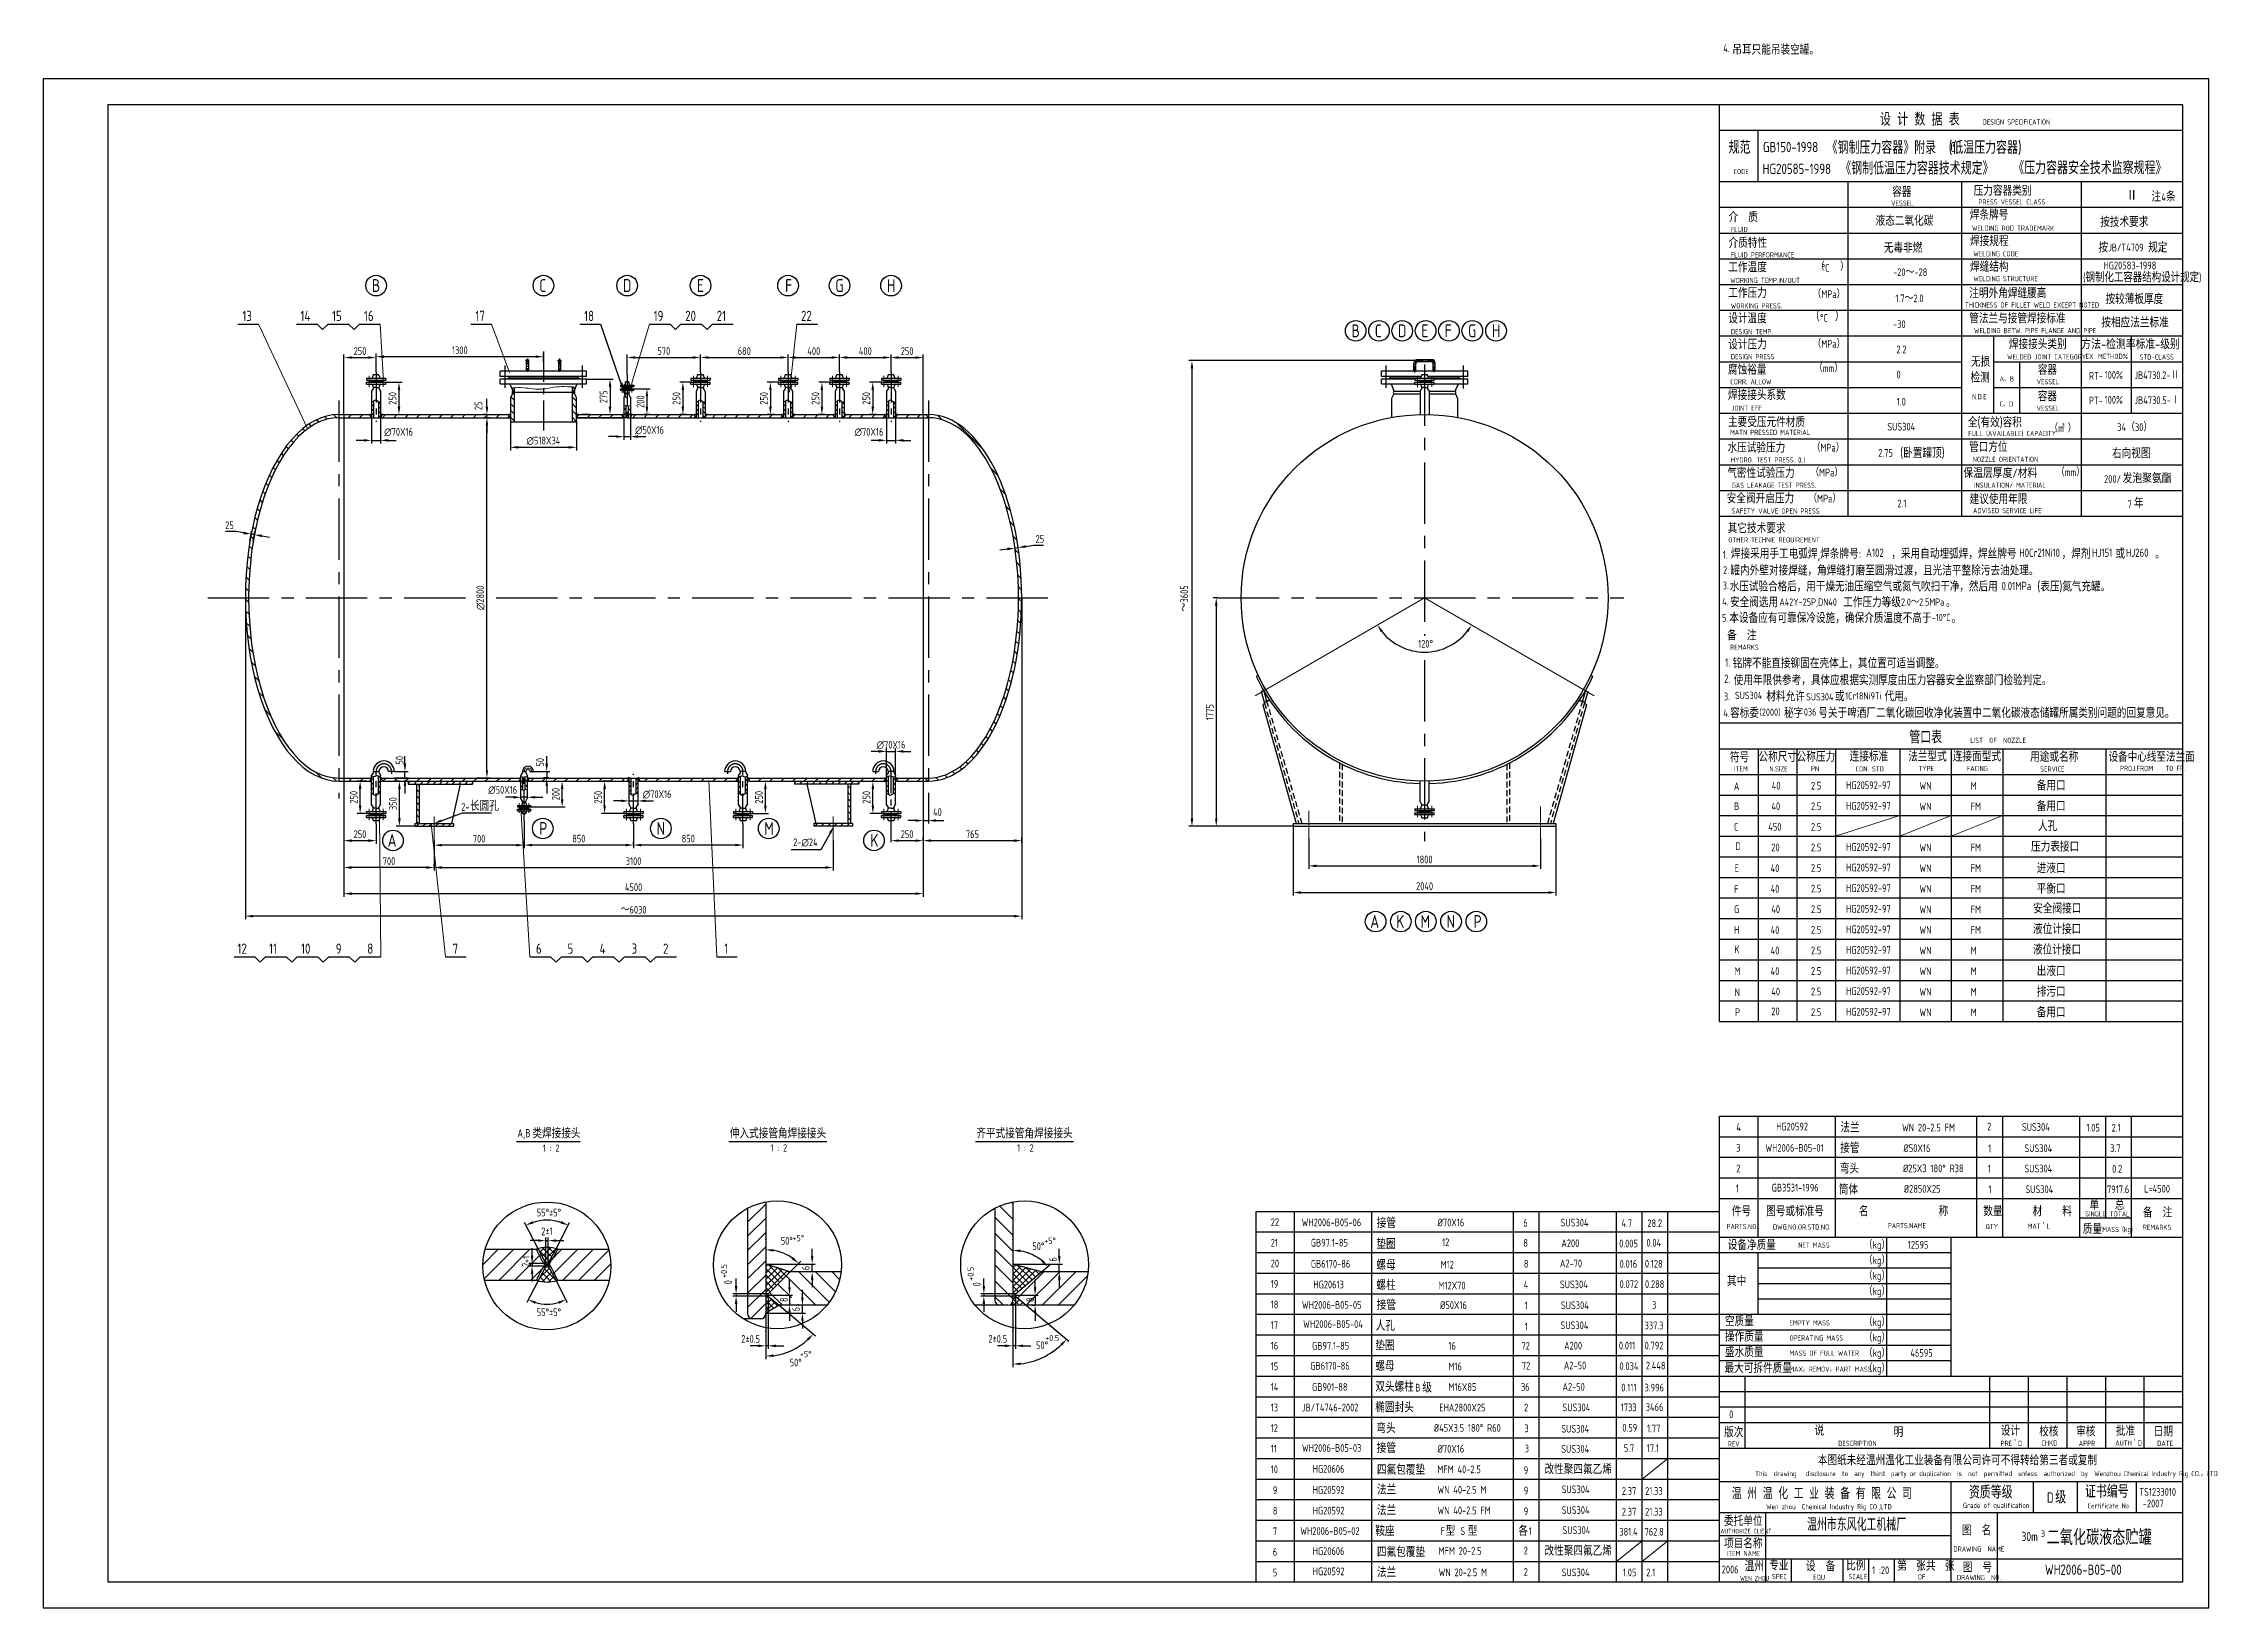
# Model space of a CAD drawing. Extents: x 10474 to 45536, y -10608 to 12499.
# Drawn here: x 23043 to 39863, y 342 to 12499 of the extents above; entities that cross this region are included whole.
import ezdxf

# ---------------------------------------------------------------- set-up
doc = ezdxf.new("R2010")
doc.units = 0
doc.header["$LTSCALE"] = 15
doc.header["$MEASUREMENT"] = 0
doc.linetypes.add('CENTER', pattern=[50.8, 31.75, -6.35, 6.35, -6.35])
doc.linetypes.add('HIDDEN', pattern=[0.375, 0.25, -0.125])
doc.layers.get('0').update_dxf_attribs({"linetype": 'CONTINUOUS'})
doc.layers.get('DEFPOINTS').update_dxf_attribs({"color": 3, "linetype": 'CONTINUOUS'})
for name, color, linetype in [('1', 3, 'CONTINUOUS'), ('DEVICE', 3, 'CONTINUOUS'), ('HIDDEN', 7, 'HIDDEN'), ('LAYERAXIS', 7, 'CENTER'), ('MAINLINE', 3, 'CONTINUOUS'), ('尺寸线', 7, 'CONTINUOUS'), ('文字', 7, 'CONTINUOUS')]:
    doc.layers.add(name, color=color, linetype=linetype)
doc.layers.add('5', color=7, linetype='CONTINUOUS', lineweight=9)
doc.styles.add('GREEKC', font='greekc')
doc.styles.add('HZ', font='isocp.shx', dxfattribs={"width": 0.85, "bigfont": 'hztxt.shx'})
doc.dimstyles.new('QD', dxfattribs={"dimtxt": 60, "dimasz": 60, "dimexe": 24, "dimexo": 0.1, "dimgap": 20, "dimtad": 1, "dimdec": 0, "dimzin": 0, "dimdsep": 46, "dimtxsty": 'HZ', "dimcen": 0, "dimadec": 0, "dimazin": 0, "dimtfac": 0.142857, "dimtdec": 4, "dimtix": 1, "dimtmove": 2, "dimatfit": 3, "dimfxl": 0, "dimtolj": 1, "dimtzin": 0, "dimarcsym": 0})
pattern_1 = [(135, (25254.216, -454.0701), (0.88388348, 0.88388348), []), (45, (25254.216, -454.0701), (0.88388348, -0.88388348), [])]
pattern_2 = [(45, (-21566.24, -9.93), (-24.748737, 24.748737), [])]
pattern_3 = [(45, (-21141.24, 93.07), (-24.748737, 24.748737), [])]
pattern_4 = [(315, (1376.437, -1332.15), (26.516504, 26.516504), [])]

msp = doc.modelspace()

# ---------------------------------------------------------------- texts
at = {"style": 'HZ'}
for s, height, width, p in [('4.', 60, 0.85, (36092.2, 12430.4)), ('吊耳只能吊装空罐。', 80, 0.85, (36162.5, 12410.4)), (' GB150-1998', 80, 0.85, (36361.4, 11653.1)), ('C', 80, 0.85, (37855.7, 11653.1)), ('HG20585-1998 ', 80, 0.85, (36397.9, 11483.2)), ('4', 60, 0.85, (39495.5, 11273.1)), ('液态二氧化碳', 80, 0.85, (37275, 11081)), ('按技术要求', 80, 0.85, (39020.1, 11072)), ('无毒非燃', 80, 0.85, (37339.5, 10870.7)), ('按        规定', 80, 0.85, (39006.3, 10873.6)), ('JB/T4709', 60, 0.85, (39081.7, 10882.4)), ('（    ）', 60, 0.85, (36811.1, 10733.2)), ('%%DC', 60, 0.85, (36856.7, 10724.1)), ('HG20583-1998', 60, 0.85, (39046, 10743)), ('B', 100, 0.85, (25594.9, 10566.5)), ('C', 100, 0.85, (26894.9, 10566.5)), ('D', 100, 0.85, (27544.9, 10566.5)), ('E', 100, 0.85, (28119.8, 10566.5)), ('F', 100, 0.85, (28804.8, 10566.5)), ('G', 100, 0.85, (29194.9, 10566.5)), ('H', 100, 0.85, (29594.9, 10566.5)), ('-20～-28', 60, 0.85, (37411.4, 10690.2)), ('(钢制化工容器结构设计规定)', 68, 0.8, (38887.9, 10643.5)), ('（MPa）', 60, 0.85, (36784.6, 10520)), ('1.7～2.0', 60, 0.85, (37430, 10487.5)), ('按较薄板厚度', 80, 0.85, (39061, 10472.2)), ('13', 80, 0.85, (24589.6, 10340.6)), ('14', 80, 0.85, (25039.9, 10340.6)), ('15', 80, 0.85, (25285.6, 10340.6)), ('16', 80, 0.85, (25533.8, 10340.6)), ('17', 80, 0.85, (26398.6, 10340.6)), ('18', 80, 0.85, (27243.9, 10340.6)), ('19', 80, 0.85, (27783.9, 10340.6)), ('20', 80, 0.85, (28028.8, 10340.6)), ('21', 80, 0.85, (28273.6, 10340.6)), ('22', 80, 0.85, (28928.6, 10340.6)), ('B', 100, 0.85, (33204, 10215)), ('C', 100, 0.85, (33385, 10215)), ('D', 100, 0.85, (33565.3, 10215)), ('E', 100, 0.85, (33747.4, 10215)), ('F', 100, 0.85, (33928.4, 10215)), ('G', 100, 0.85, (34109.8, 10215)), ('H', 100, 0.85, (34294.4, 10215)), ('%%DC', 60, 0.85, (36843.4, 10334.6)), ('-30', 60, 0.85, (37410.9, 10286.2)), ('按相应法兰标准', 80, 0.85, (39029.1, 10290.7)), ('（MPa）', 60, 0.85, (36784.6, 10133.2)), ('2.2', 60, 0.85, (37437.4, 10089.9)), ('（mm）', 60, 0.85, (36796.5, 9944.3)), ('0', 60, 0.85, (37437.4, 9895.5)), ('RT-', 60, 0.85, (38932.7, 9885.2)), ('100%%%', 60, 0.85, (39054.5, 9891.6)), ('JB4730.2-Ⅱ', 60, 0.85, (39285.5, 9889.8)), ('100%%%', 60, 0.85, (39054.5, 9699)), ('JB4730.5-Ⅰ', 60, 0.85, (39285.5, 9695.4)), ('1.0', 60, 0.85, (37440.4, 9684)), ('PT-', 60, 0.85, (38932.7, 9692.6)), ('SUS304', 60, 0.85, (37366.6, 9489.9)), (' （m ）', 60, 0.85, (38594.5, 9477.5)), ('34（30）', 60, 0.85, (39152.4, 9486)), ('（MPa）', 60, 0.85, (36778.5, 9326.8)), ('2.75', 60, 0.85, (37295.8, 9285.8)), ('右向视图', 80, 0.85, (39111.6, 9274.3)), ('（MPa）', 60, 0.85, (36768.1, 9134.2)), ('（mm）', 60, 0.85, (38675.8, 9135.6)), ('200/', 60, 0.85, (39050.4, 9083.1)), ('发泡聚氨酯', 74.88, 0.85, (39193.5, 9081.6)), ('（MPa）', 60, 0.85, (36752.6, 8931.3)), ('2.1', 60, 0.85, (37444.8, 8892.7)), ('7', 60, 0.85, (39232.4, 8888.2)), ('年', 80, 0.85, (39282.4, 8887.4)), ('焊接采用手工电弧焊,焊条牌号:      ，采用自动埋弧焊，焊丝牌号         ，焊剂     或      。', 80, 0.85, (36151.2, 8493.7)), ('1.', 60, 0.85, (36088.5, 8494.6)), ('2.', 60, 0.85, (36091.1, 8376)), ('罐内外壁对接焊缝，角焊缝打磨至圆滑过渡，且光洁平整除污去油处理。', 80, 0.85, (36147.6, 8363.4)), ('A102', 64.57, 0.85, (37202.3, 8508.1)), ('H0Cr21Ni10', 64.57, 0.85, (38390.9, 8508.1)), ('HJ151', 64.57, 0.85, (38956.6, 8508.1)), ('HJ260', 64.57, 0.85, (39219.4, 8508.1)), ('3.', 60, 0.85, (36088, 8256)), ('水压试验合格后，用干燥无油压缩空气或氮气吹扫干净，然后用        (表压)氮气充罐。', 79.47, 0.85, (36142.7, 8239.3)), ('0.01MPa', 64.57, 0.85, (38253.5, 8249.7)), ('4.', 60, 0.85, (36083.5, 8131.3)), ('本设备应有可靠保冷设施，确保介质温度不高于    。', 80, 0.85, (36139.3, 7994.4)), ('安全阀选用             工作压力等级         。', 80, 0.85, (36144.3, 8116.6)), ('A42Y-25P,DN40', 56, 0.85, (36528.2, 8129.2)), ('2.0～2.5MPa', 56, 0.85, (37472.7, 8129.2)), ('5.', 60, 0.85, (36083.5, 8005.1)), ('-10%%dC', 56, 0.85, (37710.9, 8009.4)), ('2.', 65, 0.85, (36098.8, 7528.1)), ('1.', 65, 0.85, (36106.5, 7654.1)), ('铭牌不能直接铆固在壳体上，其位置可适当调整。', 80, 0.85, (36165.9, 7642.8)), ('使用年限供参考，具体应根据实测厚度由压力容器安全监察部门检验判定。', 80, 0.85, (36173.6, 7510.9)), ('3.', 60, 0.85, (36096.7, 7393.6)), ('SUS304', 56, 0.85, (36183.1, 7403.9)), ('材料允许      或        代用。', 80, 0.85, (36426.2, 7385.1)), ('SUS304', 56, 0.85, (36736, 7392)), ('1Cr18Ni9Ti', 56, 0.85, (37039, 7399.7)), ('4.', 60, 0.85, (36092.2, 7264.9)), ('容标委     秘字   号关于啤酒厂二氧化碳回收净化装置中二氧化碳液态储罐所属类别问题的回复意见。', 80, 0.85, (36145.1, 7256.6)), ('(2000)', 56, 0.85, (36374.5, 7273.2)), ('036', 56, 0.85, (36718, 7275.2)), ('A', 60, 0.85, (36174.4, 6695.5)), ('40', 60, 0.85, (36469.1, 6700.2)), ('2.5', 60, 0.85, (36773.4, 6700.2)), ('HG20592-97', 60, 0.85, (37046.1, 6703.7)), ('WN', 60, 0.85, (37615.7, 6698.8)), ('M', 60, 0.85, (38014.4, 6698.8)), ('备用口', 80, 0.85, (38526.9, 6692.2)), ('2-', 60, 0.85, (26289.2, 6534.4)), ('长圆孔', 80, 0.85, (26357.2, 6534.4)), ('B', 60, 0.85, (36176.5, 6540.1)), ('40', 60, 0.85, (36466.5, 6540.2)), ('2.5', 60, 0.85, (36773.4, 6540.2)), ('HG20592-97', 60, 0.85, (37046.1, 6543.7)), ('WN', 60, 0.85, (37615.7, 6538.8)), ('FM', 60, 0.85, (38014.4, 6538.8)), ('备用口', 80, 0.85, (38526.9, 6532.2)), ('P', 100, 0.85, (26894.4, 6347.7)), ('N', 100, 0.85, (27805.9, 6347.7)), ('M', 100, 0.85, (28642.8, 6347.7)), ('C', 60, 0.85, (36175.3, 6379.7)), ('450', 60, 0.85, (36442, 6380.2)), ('2.5', 60, 0.85, (36773.4, 6380.2)), ('人孔', 80, 0.85, (38536.7, 6377.1)), ('A', 100, 0.85, (25717.7, 6254.7)), ('K', 100, 0.85, (29467.2, 6254.7)), ('D', 60, 0.85, (36185.1, 6229.8)), ('20', 60, 0.85, (36465.4, 6220.2)), ('2.5', 60, 0.85, (36773.4, 6220.2)), ('HG20592-97', 60, 0.85, (37046.1, 6223.7)), ('WN', 60, 0.85, (37615.7, 6218.8)), ('FM', 60, 0.85, (38014.4, 6218.8)), ('压力表接口', 80, 0.85, (38482.9, 6217.1)), ('E', 60, 0.85, (36179.5, 6059.7)), ('40', 60, 0.85, (36460.2, 6058.3)), ('2.5', 60, 0.85, (36773.4, 6060.2)), ('HG20592-97', 60, 0.85, (37046.1, 6063.7)), ('WN', 60, 0.85, (37615.7, 6058.8)), ('FM', 60, 0.85, (38014.4, 6058.8)), ('进液口', 80, 0.85, (38526.9, 6050)), ('F', 60, 0.85, (36176.5, 5895.5)), ('40', 60, 0.85, (36460.2, 5898.3)), ('2.5', 60, 0.85, (36773.4, 5900.2)), ('HG20592-97', 60, 0.85, (37046.1, 5903.7)), ('WN', 60, 0.85, (37615.7, 5898.8)), ('FM', 60, 0.85, (38014.4, 5898.8)), ('平衡口', 80, 0.85, (38526.9, 5890)), ('A', 100, 0.85, (33350.1, 5624.6)), ('K', 100, 0.85, (33551.9, 5624.6)), ('M', 100, 0.85, (33740.2, 5624.6)), ('N', 100, 0.85, (33942, 5624.6)), ('P', 100, 0.85, (34152.2, 5624.6)), ('G', 60, 0.85, (36176.6, 5739.7)), ('40', 60, 0.85, (36465.4, 5740.2)), ('2.5', 60, 0.85, (36773.4, 5740.2)), ('HG20592-97', 60, 0.85, (37046.1, 5743.7)), ('WN', 60, 0.85, (37615.7, 5738.8)), ('FM', 60, 0.85, (38014.4, 5738.8)), ('安全阀接口', 80, 0.85, (38499.5, 5737.1)), ('H', 60, 0.85, (36175.3, 5579.7)), ('40', 60, 0.85, (36460.2, 5578.3)), ('2.5', 60, 0.85, (36773.4, 5580.2)), ('HG20592-97', 60, 0.85, (37046.1, 5583.7)), ('WN', 60, 0.85, (37615.7, 5578.8)), ('FM', 60, 0.85, (38014.4, 5578.8)), ('液位计接口', 80, 0.85, (38498.2, 5577.1)), ('12', 80, 0.85, (24551.2, 5423.7)), ('11', 80, 0.85, (24796.1, 5423.7)), ('10', 80, 0.85, (25045.1, 5423.7)), ('9', 80, 0.85, (25314.3, 5423.7)), ('8', 80, 0.85, (25559.1, 5423.7)), ('7', 80, 0.85, (26221.9, 5423.7)), ('6', 80, 0.85, (26869.9, 5423.7)), ('5', 80, 0.85, (27114.8, 5423.7)), ('4', 80, 0.85, (27363.9, 5423.7)), ('3', 80, 0.85, (27612.1, 5423.7)), ('2', 80, 0.85, (27856.9, 5423.7)), ('1', 80, 0.85, (28331.6, 5423.7)), ('K', 60, 0.85, (36179.3, 5427.7)), ('40', 60, 0.85, (36460.2, 5418.3)), ('2.5', 60, 0.85, (36773.4, 5420.2)), ('HG20592-97', 60, 0.85, (37046.1, 5423.7)), ('WN', 60, 0.85, (37615.7, 5418.8)), ('M', 60, 0.85, (38014.4, 5418.8)), ('液位计接口', 80, 0.85, (38498.2, 5417.1)), ('M', 60, 0.85, (36179.5, 5259.7)), ('40', 60, 0.85, (36460.2, 5258.3)), ('2.5', 60, 0.85, (36773.4, 5260.2)), ('HG20592-97', 60, 0.85, (37046.1, 5263.7)), ('WN', 60, 0.85, (37615.7, 5258.8)), ('M', 60, 0.85, (38014.4, 5258.8)), ('出液口', 80, 0.85, (38526.9, 5250)), ('N', 60, 0.85, (36180.7, 5095.5)), ('40', 60, 0.85, (36465.4, 5100.2)), ('2.5', 60, 0.85, (36773.4, 5100.2)), ('HG20592-97', 60, 0.85, (37046.1, 5103.7)), ('WN', 60, 0.85, (37615.7, 5098.8)), ('M', 60, 0.85, (38014.4, 5098.8)), ('排污口', 80, 0.85, (38526.9, 5090)), ('P', 60, 0.85, (36183.4, 4939.7)), ('20', 60, 0.85, (36465.5, 4946.6)), ('2.5', 60, 0.85, (36773.4, 4940.2)), ('HG20592-97', 60, 0.85, (37046.1, 4943.7)), ('WN', 60, 0.85, (37615.7, 4938.8)), ('M', 60, 0.85, (38014.4, 4938.8)), ('备用口', 80, 0.85, (38526.9, 4930)), ('A,B', 64, 0.85, (26725.4, 3997.8)), ('类焊接接头', 80, 0.85, (26841.9, 3989.8)), ('伸入式接管角焊接接头', 80, 0.85, (28375.6, 3989.1)), ('齐平式接管角焊接接头', 80, 0.85, (30290.2, 3989.1)), ('4', 60, 0.85, (36193.3, 4045.9)), ('HG20592', 60, 0.85, (36503.2, 4050.9)), ('法兰', 80.01, 0.85, (37002, 4034.8)), ('WN 20-2.5 FM', 60, 0.85, (37480.9, 4043.1)), ('2', 60, 0.85, (38142.1, 4050.9)), ('SUS304', 60, 0.85, (38411.9, 4047.7)), ('1.05', 60, 0.85, (38912.8, 4042.6)), ('2.1', 60, 0.85, (39108.7, 4042.6)), ('1 : 2', 56, 0.85, (26923.3, 3885.3)), ('1 : 2', 56, 0.85, (28692.1, 3886.8)), ('1 : 2', 56, 0.85, (30606.7, 3886.8)), ('3', 60, 0.85, (36193.3, 3885.9)), ('WH2006-B05-01', 60, 0.85, (36419.5, 3884.9)), ('接管', 80.01, 0.85, (37000.6, 3876.3)), ('  %%C50X16', 60, 0.85, (37432.5, 3883.2)), ('1', 60, 0.85, (38150.1, 3880.7)), ('SUS304', 60, 0.85, (38431.2, 3882.3)), ('3.7', 60, 0.85, (39097.9, 3883.7)), ('2', 60, 0.85, (36193.3, 3725.9)), ('弯头', 80.01, 0.85, (36997.5, 3715.8)), ('%%C25X3 180%%d R38', 60, 0.85, (37488.5, 3726.3)), ('1', 60, 0.85, (38147.6, 3723.1)), ('SUS304', 60, 0.85, (38431.2, 3724.7)), ('0.2', 60, 0.85, (39112.8, 3722.1)), ('1', 60, 0.85, (36189.4, 3569.8)), ('GB3531-1996', 60, 0.85, (36468.7, 3576.2)), ('筒体', 80, 0.85, (36989.7, 3552.6)), ('%%C2850X25', 60, 0.85, (37495, 3567.1)), ('1', 60, 0.85, (38151.9, 3563.7)), ('SUS304', 60, 0.85, (38438.8, 3563.8)), ('7917.6', 60, 0.85, (39072.9, 3563.7)), ('L=4500', 60, 0.85, (39361.4, 3568.3)), ('22', 60, 0.85, (32577, 3308)), ('WH2006-B05-06', 60, 0.85, (32817.2, 3306.5)), ('接管', 80.01, 0.85, (33400.6, 3292.2)), ('  %%C70X16', 60, 0.85, (33813.2, 3305.6)), ('SUS304', 60, 0.85, (34828.9, 3304.7)), ('21', 60, 0.85, (32577, 3148)), ('GB97.1-85', 60, 0.85, (32888.6, 3148.6)), ('垫圈 ', 80.01, 0.85, (33397.8, 3129.5)), ('12', 60, 0.85, (33908.7, 3152.4)), ('6', 60, 0.85, (34538.8, 3302.3)), ('8', 60, 0.85, (34539.1, 3147.5)), ('A200', 60, 0.85, (34834.6, 3144.2)), ('0.005', 60, 0.85, (35283.8, 3142.2)), ('4.7', 60, 0.85, (35301, 3300.5)), ('0.04', 60, 0.85, (35495.5, 3147.9)), ('28.2', 60, 0.85, (35502.4, 3299.6)), ('设备净质量', 70.4, 0.85, (36126.7, 3123.2)), ('（kg）', 60, 0.85, (37183.2, 3131.7)), ('20', 60, 0.85, (32577, 2988)), ('GB6170-86', 60, 0.85, (32888.8, 2984.3)), ('螺母 ', 80.01, 0.85, (33397.8, 2966.4)), ('M12', 60, 0.85, (33897.4, 2977.9)), ('8', 60, 0.85, (34543, 2984.9)), ('A2-70', 60, 0.85, (34823.3, 2987.3)), ('0.016', 60, 0.85, (35286.9, 2983.9)), ('0.128', 60, 0.85, (35483.3, 2985.2)), ('NET MASS', 40, 0.85, (36674.4, 3139.8)), ('（kg）', 60, 0.85, (37183.2, 3011.7)), ('12595', 60, 0.85, (37525.8, 3132.5)), ('19', 60, 0.85, (32577, 2828)), ('HG20613', 60, 0.85, (32908.5, 2823.2)), ('螺柱', 80.01, 0.85, (33397.8, 2809.5)), ('M12X70', 60, 0.85, (33880.4, 2815.7)), ('4', 60, 0.85, (34542.6, 2822.3)), ('SUS304', 60, 0.85, (34823.3, 2824.7)), ('0.072', 60, 0.85, (35286.8, 2826.6)), ('0.288', 60, 0.85, (35484.2, 2826.9)), ('其中', 80, 0.85, (36120.9, 2842.2)), ('（kg）', 60, 0.85, (37183.2, 2891.7)), ('18', 60, 0.85, (32577, 2668)), ('WH2006-B05-05', 60, 0.85, (32819.5, 2664.9)), ('接管', 80.01, 0.85, (33400.6, 2656.3)), ('  %%C50X16', 60, 0.85, (33832.5, 2663.2)), ('1', 60, 0.85, (34550.1, 2660.7)), ('SUS304', 60, 0.85, (34831.2, 2662.3)), ('3', 60, 0.85, (35538.7, 2663.7)), ('（kg）', 60, 0.85, (37183.2, 2771.7)), ('17', 60, 0.85, (32577, 2508)), ('WH2006-B05-04', 60, 0.85, (32828.6, 2516.2)), ('人孔', 80.01, 0.85, (33392.1, 2494.3)), ('1', 60, 0.85, (34550.1, 2496.6)), ('SUS304', 60, 0.85, (34828.2, 2506.8)), ('337.3', 60, 0.85, (35480.7, 2504.9)), ('空质量', 70.4, 0.85, (36105.2, 2530.3)), ('EMPTY MASS', 40, 0.85, (36606.3, 2535.9)), ('（kg）', 60, 0.85, (37183.2, 2531.7)), ('+0.5', 48, 0.85, (30825.1, 2413.8)), ('16', 60, 0.85, (32577, 2348)), ('GB97.1-85', 60, 0.85, (32898.4, 2347.4)), ('垫圈', 80, 0.85, (33389.5, 2340.2)), ('16', 60, 0.85, (33957.8, 2347.3)), ('72', 60, 0.85, (34524.1, 2347.6)), ('A200', 60, 0.85, (34856.1, 2348.6)), ('0.011', 60, 0.85, (35281.3, 2349)), ('0.792', 60, 0.85, (35481, 2349)), ('操作质量', 70.4, 0.85, (36105.2, 2410.3)), ('盛水质量', 70.4, 0.85, (36105.2, 2290.3)), ('OPERATING MASS', 40, 0.85, (36606.8, 2418)), ('（kg）', 60, 0.85, (37183.2, 2411.7)), ('（kg）', 60, 0.85, (37183.2, 2291.7)), ('15', 60, 0.85, (32577, 2188)), ('GB6170-86', 60, 0.85, (32884.7, 2192)), ('螺母', 80, 0.85, (33389.5, 2180.2)), ('M16', 60, 0.85, (33957.8, 2187.3)), ('72', 60, 0.85, (34527.4, 2192.8)), ('A2-50', 60, 0.85, (34854, 2194.8)), ('0.034', 60, 0.85, (35285.9, 2189)), ('2.448', 60, 0.85, (35490.6, 2193.6)), ('最大可拆件质量', 70.4, 0.85, (36101.7, 2166.7)), ('MAX。REMOV。PART MASS', 40, 0.85, (36605.5, 2175.7)), ('MASS OF FULL WATER', 40, 0.85, (36606, 2300.4)), ('（kg）', 60, 0.85, (37183.2, 2171.7)), ('46595', 60, 0.85, (37545.7, 2291.8)), ('14', 60, 0.85, (32577, 2028)), ('GB901-88', 60, 0.85, (32898.4, 2027.4)), ('双头螺柱', 80, 0.85, (33389.5, 2020.2)), ('B', 60, 0.85, (33699.6, 2022.2)), ('级', 80, 0.85, (33754.7, 2014.3)), ('M16X85', 60, 0.85, (33957.8, 2027.3)), ('36', 60, 0.85, (34520.3, 2027.6)), ('A2-50', 60, 0.85, (34843.3, 2028.6)), ('0.111', 60, 0.85, (35300.2, 2022.4)), ('3.996', 60, 0.85, (35480.4, 2022.4)), ('13', 60, 0.85, (32577, 1868)), ('JB/T4746-2002', 60, 0.85, (32818.6, 1867.9)), ('椭圆封头', 80, 0.85, (33389.5, 1860.2)), ('EHA2800X25', 60, 0.85, (33885.9, 1867.3)), ('2', 60, 0.85, (34544.9, 1867.6)), ('SUS304', 60, 0.85, (34843.3, 1868.6)), ('1733', 60, 0.85, (35295.9, 1869.2)), ('3466', 60, 0.85, (35490, 1870.7)), ('0', 60, 0.85, (36138, 1815)), ('12', 60, 0.85, (32577, 1708)), ('弯头', 80.01, 0.85, (33397.5, 1698.7)), ('%%C45X3.5 180%%d R60', 60, 0.85, (33844.2, 1709.2)), ('3', 60, 0.85, (34547.6, 1706)), ('SUS304', 60, 0.85, (34834.1, 1702.7)), ('0.59', 60, 0.85, (35308.3, 1710.5)), ('1.77', 60, 0.85, (35499.7, 1705)), ('版次', 80, 0.85, (36099, 1667.1)), ('说', 80, 0.85, (36800.8, 1679.7)), ('明', 80, 0.85, (37415.1, 1668.5)), ('设计', 80, 0.85, (38247.4, 1678.6)), ('校核', 80, 0.85, (38546.5, 1673)), ('审核', 80, 0.85, (38833.1, 1673)), ('批准', 80, 0.85, (39141.2, 1677.3)), ('日期', 80, 0.85, (39435.8, 1673)), ('11', 60, 0.85, (32577, 1548)), ('WH2006-B05-03', 60, 0.85, (32819.5, 1553.3)), ('接管', 80.01, 0.85, (33400.6, 1544.7)), ('  %%C70X16', 60, 0.85, (33813.2, 1546.8)), ('3', 60, 0.85, (34550.1, 1549.1)), ('SUS304', 60, 0.85, (34834.1, 1545.9)), ('5.7', 60, 0.85, (35319.1, 1553)), ('17.1', 60, 0.85, (35497.9, 1552.2)), ('REV', 40, 0.85, (36126.9, 1594.8)), ('本图纸未经温州温化工业装备有限公司许可不得转给第三者或复制', 80, 0.85, (36826.5, 1449.1)), ('DESCRIPTION', 40, 0.85, (36985, 1599.7)), ('PRE＇D', 40, 0.85, (38246.5, 1599.4)), ('CHKD', 40, 0.85, (38563.5, 1601.7)), ('APPR', 40, 0.85, (38853.5, 1599.4)), ('AUTH＇D', 40, 0.85, (39136.7, 1601.7)), ('DATE', 40, 0.85, (39462.7, 1599.4)), ('10', 60, 0.85, (32577, 1388)), ('HG20606', 60, 0.85, (32903.2, 1390.9)), ('四氟包覆垫', 80.01, 0.85, (33402, 1375.4)), ('MFM 40-2.5 ', 60, 0.85, (33871.9, 1387.5)), ('9', 60, 0.85, (34542.1, 1381)), ('改性聚四氟乙烯', 80, 0.85, (34703.4, 1379.2)), ('This  drawing   disclosure  to  any  third  party or duplication  is  not  permitted  unless  authorized  by  Wenzhou Chemical Industry Rig CO.，LTD', 40, 0.85, (36339.9, 1364.6)), ('9', 60, 0.85, (32593.3, 1225.9)), ('HG20592', 60, 0.85, (32903.2, 1227.4)), ('法兰', 80.01, 0.85, (33402, 1220.9)), ('WN 40-2.5 M', 60, 0.85, (33871.9, 1229.1)), ('9', 60, 0.85, (34542.1, 1222.6)), ('SUS304', 60, 0.85, (34837, 1231.9)), ('2.37', 60, 0.85, (35304, 1219.1)), ('21.33', 60, 0.85, (35485.4, 1219.1)), ('温 州 温 化 工 业 装 备 有 限 公 司', 90, 0.85, (36158.2, 1185.5)), ('资质等级', 100, 0.85, (38000.1, 1190.2)), ('D', 80, 0.85, (38605.5, 1158.1)), ('级', 100, 0.85, (38670.7, 1151.4)), ('证书编号', 100, 0.85, (38901.7, 1195.8)), ('TS1233010', 60, 0.85, (39323.8, 1212)), ('-2007', 60, 0.85, (39350.7, 1121.8)), ('8', 60, 0.85, (32593.3, 1065.9)), ('HG20592', 60, 0.85, (32903.2, 1066.5)), ('法兰', 80.01, 0.85, (33402, 1060)), ('WN 40-2.5 FM', 60, 0.85, (33871.9, 1068.3)), ('9', 60, 0.85, (34542.1, 1061.8)), ('SUS304', 60, 0.85, (34837, 1071.1)), ('2.37', 60, 0.85, (35304, 1058.3)), ('21.33', 60, 0.85, (35485.4, 1058.3)), ('委托单位', 80, 0.85, (36098.2, 977.6)), ('Wen zhou  Chemical Industry Rig CO.,LTD', 40, 0.85, (36425.2, 1107.5)), ('温州市东风化工机械厂', 100, 0.7, (36743.2, 939.4)), ('Grade of qualification', 40, 0.85, (37953.9, 1117.1)), ('Certificate No', 40, 0.85, (38921.7, 1114.2)), ('7', 60, 0.85, (32593.3, 905.9)), ('WH2006-B05-02', 60, 0.85, (32806.5, 908)), ('鞍座', 80, 0.85, (33389.5, 900.2)), ('F    S', 60, 0.85, (33896.2, 907.6)), ('型', 80, 0.85, (33935.3, 900.2)), ('型', 80, 0.85, (34107.6, 900.2)), ('各', 80, 0.85, (34501.2, 900.2)), ('1', 60, 0.85, (34581.4, 907.6)), ('SUS304', 60, 0.85, (34843.3, 914.9)), ('381.4', 60, 0.85, (35284.8, 902.4)), ('762.8', 60, 0.85, (35480.4, 902.4)), ('AUTHORIZE CLIENT', 36, 0.85, (36069.7, 919.2)), ('项目名称', 80, 0.85, (36098.2, 802.2)), ('图  名', 80, 0.85, (37946.4, 904.6)), ('30m', 72, 0.85, (38407.5, 859.8)), ('3', 50, 0.85, (38559, 892.2)), ('二氧化碳液态贮罐', 120, 0.85, (38604.3, 829.1)), ('6', 60, 0.85, (32593.3, 745.9)), ('HG20606', 60, 0.85, (32903.2, 751.8)), ('四氟包覆垫', 80.01, 0.85, (33402, 736.3)), ('MFM 20-2.5 ', 60, 0.85, (33880.9, 753.5)), ('2', 60, 0.85, (34542.1, 756.6)), ('改性聚四氟乙烯', 80, 0.85, (34703.4, 745.8)), ('ITEM NAME', 40, 0.85, (36119, 743.8)), ('温州', 80, 0.85, (36258.6, 625.1)), ('专业', 80, 0.85, (36449.1, 632.3)), ('设  备', 80, 0.85, (36734.7, 625.1)), ('比例', 80, 0.85, (37047, 630.8)), ('第  张共  张', 72, 0.85, (37442.6, 629.4)), ('DRAWING  NAME', 40, 0.85, (37880.1, 778.5)), ('图  号', 80, 0.85, (37952.8, 615.9)), ('WH2006-B05-00', 80, 0.85, (38590.7, 597.5)), ('5', 60, 0.85, (32593.3, 585.9)), ('HG20592', 60, 0.85, (32903.2, 594.8)), ('法兰', 80.01, 0.85, (33402, 578.7)), ('WN 20-2.5 M', 60, 0.85, (33880.9, 587)), ('2', 60, 0.85, (34542.1, 590)), ('SUS304', 60, 0.85, (34837, 586.8)), ('1.05', 60, 0.85, (35312.8, 586.5)), ('2.1', 60, 0.85, (35494.4, 586.5)), ('2006', 60, 0.85, (36080.6, 609.2)), ('WEN ZHOU', 36, 0.85, (36222.2, 552.8)), ('SPEC', 40, 0.85, (36470.5, 563.8)), ('EQU', 40, 0.85, (36790.6, 559)), ('SCALE', 40, 0.85, (37065.1, 563.8)), ('1 :20', 60, 0.85, (37247.7, 602.8)), ('OF', 40, 0.85, (37602.9, 561)), ('DRAWING  NO.', 40, 0.85, (37907.2, 557.1))]:
    msp.add_text(s, height=height, dxfattribs=dict(at, width=width)).set_placement(p)
at = {"linetype": 'ByBlock', "style": 'HZ', "width": 0.85}
for s, height, p in [('设 计 数 据 表', 100, (37309.2, 11858.6)), ('规范', 100, (36133.9, 11640.5)), ('《钢制压力容器》附录  (低温压力容器)', 100, (36895.6, 11639.5)), ('《钢制低温压力容器技术规定》', 100, (37001.3, 11478.8)), ('《压力容器安全技术监察规程》', 100, (38344.5, 11481.8)), ('3', 35, (38720.5, 9513.4)), ('管口表', 100, (37537.1, 7056.8))]:
    msp.add_text(s, height=height, dxfattribs=at).set_placement(p)
at = {"linetype": 'ByBlock', "ltscale": 5, "style": 'HZ'}
for s, height, width, p in [('DESIGN SPECIFICATION', 40, 0.85, (38107, 11867.7)), ('CODE', 40, 0.85, (36171.4, 11482.4)), ('VESSEL', 40, 0.85, (37395.5, 11236.6)), ('容器', 80, 0.85, (37404, 11305.8)), ('压力容器类别', 80, 0.85, (38037.6, 11314.7)), ('PRESS VESSEL CLASS', 40, 0.85, (38073.6, 11246.5)), ('注 条', 80, 0.85, (39418.1, 11269.4)), ('介  质', 80, 0.85, (36133, 11109.4)), ('焊条牌号', 80, 0.85, (38007.1, 11127.8)), ('介质特性', 80, 0.85, (36133, 10909.4)), ('FLUID', 40, 0.85, (36150.2, 11032.6)), ('焊接规程', 80, 0.85, (38008.9, 10923.2)), ('WELDING ROD TRADEMARK', 40, 0.85, (38024.4, 11042.4)), ('工作温度', 80, 0.85, (36131, 10720)), ('FLUID PERFORMANCE', 40, 0.85, (36150.2, 10834.5)), ('焊缝结构', 80, 0.85, (38008.9, 10723.2)), ('WELDING CODE', 40, 0.85, (38034.9, 10843.5)), ('工作压力', 80, 0.85, (36131, 10520)), ('WORKING TEMP.IN/OUT', 40, 0.85, (36146.4, 10636.6)), ('注明外角焊缝腰高', 80, 0.85, (38003.1, 10518.4)), ('WELDING STRUCTURE', 40, 0.85, (38034.9, 10649.7)), ('WORKING PRESS.', 40, 0.85, (36150.9, 10439.5)), ('（   ）', 80, 0.85, (36766.9, 10340.4)), ('THICKNESS OF FILLET WELD EXCEPT NOTED', 40, 0.85, (37968.7, 10445.5)), ('设计温度', 80, 0.85, (36131, 10322.7)), ('DESIGN TEMP.', 40, 0.85, (36150.9, 10238.6)), ('管法兰与接管焊接标准', 80, 0.85, (38003.1, 10322.8)), ('WELDING BETW. PIPE FLANGE AND PIPE', 40, 0.85, (38040.2, 10246.5)), ('设计压力', 80, 0.85, (36131, 10120)), ('焊接接头类别', 80, 0.85, (38310.8, 10122.1)), ('方法-检测率', 80, 0.8, (38872.7, 10122)), ('标准-级别', 80, 0.85, (39295.8, 10122)), ('腐蚀裕量', 80, 0.85, (36128.3, 9923.1)), ('DESIGN PRESS', 40, 0.85, (36150.9, 10043.8)), ('检测', 80, 0.85, (38012.6, 9863.1)), ('无损', 80, 0.85, (38015.6, 9985.7)), ('WELDED JOINT CATEGORY', 40, 0.85, (38297.1, 10042.3)), ('容器', 80, 0.85, (38534.7, 9922.7)), ('EX. METHOD%', 40, 0.85, (38906.9, 10046.5)), ('STD-CLASS', 40, 0.85, (39326.3, 10041.3)), ('焊接接头系数', 80, 0.85, (36128.5, 9726.5)), ('CORR. ALLOW', 40, 0.85, (36146.4, 9848.9)), ('N.D.E', 40, 0.85, (38024.4, 9732.8)), ('A、B', 40, 0.85, (38238.5, 9871.6)), ('VESSEL', 40, 0.85, (38526.2, 9849.1)), ('容器', 80, 0.85, (38534.7, 9716.9)), ('主要受压元件材质', 80, 0.85, (36128.7, 9516.6)), ('JOINT EFF.', 40, 0.85, (36155.4, 9643.7)), ('全(有效)容积', 80, 0.85, (37992.3, 9514.2)), ('C、D', 40, 0.85, (38238.5, 9677.5)), ('VESSEL', 40, 0.85, (38526.2, 9643.3)), ('MATN PRESSED MATERIAL', 40, 0.85, (36144.7, 9455.8)), ('FULL (AVAILABLE) CAPACITY', 40, 0.85, (37995.1, 9447.3)), ('水压试验压力', 80, 0.85, (36124.9, 9318)), ('HYDRO. TEST PRESS. (L)', 40, 0.85, (36150.9, 9241.7)), (' (卧置罐顶)', 80, 0.85, (37427.8, 9276.8)), ('管口方位', 80, 0.85, (38001.4, 9323.2)), ('NOZZLE ORIENTATION', 40, 0.85, (38029.6, 9246.2)), ('气密性试验压力', 80, 0.85, (36123.3, 9120.9)), ('GAS LEAKAGE TEST PRESS.', 40, 0.85, (36157.6, 9044.7)), ('保温层厚度/材料', 72, 0.85, (37956.4, 9122.4)), ('INSULATION/ MATERIAL', 40, 0.85, (38039.9, 9045.2)), ('安全阀开启压力', 80, 0.85, (36119.1, 8923.2)), ('建议使用年限', 80, 0.85, (38005.5, 8917.7)), ('其它技术要求', 80, 0.85, (36126.6, 8692.2)), ('SAFETY VALVE OPEN PRESS', 40, 0.85, (36157.6, 8844.7)), ('ADVISED SERVICE LIFE', 40, 0.85, (38032.3, 8847.4)), ('OTHER TECHNIE REQUIREMENT', 40, 0.85, (36131.1, 8620.4)), ('备  注', 80, 0.85, (36122.5, 7858.7)), ('REMARKS', 40, 0.85, (36145.8, 7785.8)), ('LIST  OF  NOZZLE', 40, 0.85, (38010.2, 7062.7)), ('符号', 76.8, 0.85, (36143.4, 6911.7)), ('公称尺寸', 76.8, 0.85, (36365.4, 6915.6)), ('公称压力', 76.8, 0.85, (36661.2, 6915.6)), ('连接标准', 76.8, 0.85, (37073.1, 6918.7)), ('法兰型式', 76.8, 0.85, (37528.4, 6918.1)), ('连接面型式', 76.8, 0.85, (37874.8, 6918.7)), ('用途或名称', 76.8, 0.85, (38475.3, 6915.6)), ('设备中心线至法兰面', 67.2, 0.85, (39085.2, 6916.5)), ('ITEM', 40, 0.85, (36176.3, 6841)), ('N.SIZE', 40, 0.85, (36450.3, 6841)), ('PN', 40, 0.85, (36773.2, 6841.7)), ('CON. STD.', 40, 0.85, (37119.9, 6841)), ('TYPE', 40, 0.85, (37607.8, 6843.1)), ('FACING', 40, 0.85, (37983, 6843.1)), ('SERVICE', 40, 0.85, (38554.2, 6839.5)), ('PROJ.FROM    TO FF.', 40, 0.85, (39173.8, 6844.6))]:
    msp.add_text(s, height=height, dxfattribs=dict(at, width=width)).set_placement(p)
at = {"style": 'GREEKC'}
msp.add_text('II', height=75, dxfattribs=at).set_placement((39238.7, 11283.7))
at = {"color": 7, "style": 'HZ', "width": 0.85}
for p in [(28862.5, 3190.3), (30818, 3170.6), (28919.9, 2288.6)]:
    msp.add_text('+5%%D', height=48, dxfattribs=at).set_placement(p)
at = {"style": 'HZ', "width": 0.85}
for s, height, p in [('+1', 50, (26819.4, 3020.5)), ('+0.5', 48, (28354, 2905.1)), ('+0.5', 48, (30269.9, 2882.9))]:
    msp.add_text(s, height=height, rotation=90, dxfattribs=at).set_placement(p)
at = {"insert": (29057, 6288.3), "char_height": 60, "attachment_point": 6, "style": 'HZ'}
msp.add_mtext('\\A1;2-∅24', dxfattribs=at)
at = {"layer": '文字', "linetype": 'ByBlock', "ltscale": 5, "style": 'HZ', "width": 0.85}
for s, height, p in [('件号   图号或标准号       名              称       数量      材    料', 80, (36158.9, 3384.4)), ('SINGLE', 40, (38903.1, 3383.5)), ('单', 70.4, (38936.6, 3434.7)), ('TOTAL', 40, (39094.8, 3382.2)), ('总', 70.4, (39134.1, 3434.2)), ('备  注', 80, (39352.2, 3374.2)), ('PARTS.NO.', 40, (36117.3, 3284.1)), ('DWG.NO.OR.STD.NO.', 40, (36478, 3280.6)), ('PARTS.NAME', 40, (37369.7, 3291.3)), ('QTY.', 40, (38129.7, 3284.1)), ('MAT＇L', 40, (38456.6, 3286.7)), ('质量', 80, (38884.5, 3246.3)), ('MASS (kg)', 40, (39035.7, 3261.8)), ('REMARKS', 40, (39351, 3278.4))]:
    msp.add_text(s, height=height, dxfattribs=at).set_placement(p)

# ---------------------------------------------------------------- blocks, each defined once
blk = doc.blocks.new('*D0')
at = {"color": 0, "linetype": 'ByBlock'}
for p, q in [((46528, 9219), (46655, 9219)), ((46631, 9159), (46631, 9029)), ((46608, 8969), (46655, 8969))]:
    blk.add_line(p, q, dxfattribs=at)
for points in [[(46621, 9159), (46641, 9159), (46631, 9219)], [(46621, 9029), (46641, 9029), (46631, 8969)]]:
    blk.add_solid(points, dxfattribs=at)
at = {"layer": 'DEFPOINTS', "color": 0, "linetype": 'ByBlock'}
for p in [(46528, 9219), (46608, 8969), (46631, 8969)]:
    blk.add_point(p, dxfattribs=at)
at = {"color": 0, "linetype": 'ByBlock', "insert": (46581, 9094), "char_height": 60, "attachment_point": 5, "rotation": 90, "style": 'HZ'}
blk.add_mtext('\\A1;250', dxfattribs=at)
blk = doc.blocks.new('*D1')
at = {"color": 0, "linetype": 'ByBlock'}
for p, q in [((49985, 9219), (49892, 9219)), ((49916, 9159), (49916, 9029)), ((49940, 8969), (49892, 8969))]:
    blk.add_line(p, q, dxfattribs=at)
for points in [[(49906, 9159), (49926, 9159), (49916, 9219)], [(49906, 9029), (49926, 9029), (49916, 8969)]]:
    blk.add_solid(points, dxfattribs=at)
at = {"layer": 'DEFPOINTS', "color": 0, "linetype": 'ByBlock'}
for p in [(49985, 9219), (49916, 8969), (49940, 8969)]:
    blk.add_point(p, dxfattribs=at)
at = {"color": 0, "linetype": 'ByBlock', "insert": (49866, 9094), "char_height": 60, "attachment_point": 5, "rotation": 90, "style": 'HZ'}
blk.add_mtext('\\A1;250', dxfattribs=at)
blk = doc.blocks.new('*D2')
at = {"color": 0, "linetype": 'ByBlock'}
for p, q in [((50378, 9219), (50287, 9219)), ((50311, 9159), (50311, 9029)), ((50338, 8969), (50287, 8969))]:
    blk.add_line(p, q, dxfattribs=at)
for points in [[(50301, 9159), (50321, 9159), (50311, 9219)], [(50301, 9029), (50321, 9029), (50311, 8969)]]:
    blk.add_solid(points, dxfattribs=at)
at = {"layer": 'DEFPOINTS', "color": 0, "linetype": 'ByBlock'}
for p in [(50378, 9219), (50311, 8969), (50339, 8969)]:
    blk.add_point(p, dxfattribs=at)
at = {"color": 0, "linetype": 'ByBlock', "insert": (50261, 9094), "char_height": 60, "attachment_point": 5, "rotation": 90, "style": 'HZ'}
blk.add_mtext('\\A1;250', dxfattribs=at)
blk = doc.blocks.new('*D3')
at = {"color": 0, "linetype": 'ByBlock'}
for p, q in [((27263, 9890), (27469, 9890)), ((27445, 9830), (27445, 9675)), ((27421, 9615), (27469, 9615))]:
    blk.add_line(p, q, dxfattribs=at)
for points in [[(27435, 9830), (27455, 9830), (27445, 9890)], [(27435, 9675), (27455, 9675), (27445, 9615)]]:
    blk.add_solid(points, dxfattribs=at)
at = {"layer": 'DEFPOINTS', "color": 0, "linetype": 'ByBlock'}
for p in [(27263, 9890), (27421, 9615), (27445, 9615)]:
    blk.add_point(p, dxfattribs=at)
at = {"color": 0, "linetype": 'ByBlock', "insert": (27395, 9752), "char_height": 60, "attachment_point": 5, "rotation": 90, "style": 'HZ'}
blk.add_mtext('\\A1;275', dxfattribs=at)
blk = doc.blocks.new('*D4')
at = {"color": 0, "linetype": 'ByBlock'}
for p, q in [((46844, 6675), (46771, 6675)), ((46795, 6485), (46795, 6615)), ((46844, 6425), (46771, 6425))]:
    blk.add_line(p, q, dxfattribs=at)
for points in [[(46785, 6615), (46805, 6615), (46795, 6675)], [(46785, 6485), (46805, 6485), (46795, 6425)]]:
    blk.add_solid(points, dxfattribs=at)
at = {"layer": 'DEFPOINTS', "color": 0, "linetype": 'ByBlock'}
for p in [(46795, 6675), (46844, 6675), (46844, 6425)]:
    blk.add_point(p, dxfattribs=at)
at = {"color": 0, "linetype": 'ByBlock', "insert": (46745, 6550), "char_height": 60, "attachment_point": 5, "rotation": 90, "style": 'HZ'}
blk.add_mtext('\\A1;250', dxfattribs=at)
blk = doc.blocks.new('*D6')
at = {"color": 0, "linetype": 'ByBlock'}
for p, q in [((48473, 6675), (48395, 6675)), ((48419, 6485), (48419, 6615)), ((48569, 6425), (48395, 6425))]:
    blk.add_line(p, q, dxfattribs=at)
for points in [[(48409, 6615), (48429, 6615), (48419, 6675)], [(48409, 6485), (48429, 6485), (48419, 6425)]]:
    blk.add_solid(points, dxfattribs=at)
at = {"layer": 'DEFPOINTS', "color": 0, "linetype": 'ByBlock'}
for p in [(48419, 6675), (48473, 6675), (48569, 6425)]:
    blk.add_point(p, dxfattribs=at)
at = {"color": 0, "linetype": 'ByBlock', "insert": (48369, 6550), "char_height": 60, "attachment_point": 5, "rotation": 90, "style": 'HZ'}
blk.add_mtext('\\A1;250', dxfattribs=at)
blk = doc.blocks.new('*D5')
at = {"color": 0, "linetype": 'ByBlock'}
for p, q in [((48358, 5985), (48298, 5985)), ((48418, 5981), (48418, 6009)), ((48418, 5985), (48488, 5985)), ((48418, 5985), (48488, 5985)), ((48488, 5981), (48488, 6009)), ((48548, 5985), (48608, 5985))]:
    blk.add_line(p, q, dxfattribs=at)
for points in [[(48358, 5995), (48358, 5975), (48418, 5985)], [(48548, 5995), (48548, 5975), (48488, 5985)]]:
    blk.add_solid(points, dxfattribs=at)
at = {"layer": 'DEFPOINTS', "color": 0, "linetype": 'ByBlock'}
for p in [(48418, 5981), (48488, 5985), (48488, 5981)]:
    blk.add_point(p, dxfattribs=at)
at = {"color": 0, "linetype": 'ByBlock', "insert": (48636, 6035), "char_height": 60, "attachment_point": 5, "style": 'HZ'}
blk.add_mtext('\\A1;∅70X16', dxfattribs=at)
blk = doc.blocks.new('*D7')
at = {"color": 0, "linetype": 'ByBlock'}
for p, q in [((50291, 6119), (50336, 6119)), ((50312, 5929), (50312, 6059)), ((50378, 5869), (50288, 5869))]:
    blk.add_line(p, q, dxfattribs=at)
for points in [[(50302, 6059), (50322, 6059), (50312, 6119)], [(50302, 5929), (50322, 5929), (50312, 5869)]]:
    blk.add_solid(points, dxfattribs=at)
at = {"layer": 'DEFPOINTS', "color": 0, "linetype": 'ByBlock'}
for p in [(50291, 6119), (50312, 6119), (50378, 5869)]:
    blk.add_point(p, dxfattribs=at)
at = {"color": 0, "linetype": 'ByBlock', "insert": (50262, 5994), "char_height": 60, "attachment_point": 5, "rotation": 90, "style": 'HZ'}
blk.add_mtext('\\A1;250', dxfattribs=at)
blk = doc.blocks.new('*D8')
at = {"color": 0, "linetype": 'ByBlock'}
for p, q in [((46912, 6747), (47017, 6747)), ((46993, 6807), (46993, 6867)), ((46993, 6697), (46993, 6747)), ((46993, 6697), (46993, 6747)), ((46913, 6697), (47017, 6697)), ((46993, 6637), (46993, 6577))]:
    blk.add_line(p, q, dxfattribs=at)
for points in [[(46983, 6807), (47003, 6807), (46993, 6747)], [(46983, 6637), (47003, 6637), (46993, 6697)]]:
    blk.add_solid(points, dxfattribs=at)
at = {"layer": 'DEFPOINTS', "color": 0, "linetype": 'ByBlock'}
for p in [(46911, 6747), (46993, 6747), (46913, 6697)]:
    blk.add_point(p, dxfattribs=at)
at = {"color": 0, "linetype": 'ByBlock', "insert": (46951, 6834), "char_height": 60, "attachment_point": 5, "rotation": 90, "style": 'HZ'}
blk.add_mtext('\\A1;50', dxfattribs=at)
blk = doc.blocks.new('*D9')
at = {"color": 0, "linetype": 'ByBlock'}
for p, q in [((49169, 6672), (49292, 6672)), ((49268, 6482), (49268, 6612)), ((49169, 6422), (49292, 6422))]:
    blk.add_line(p, q, dxfattribs=at)
for points in [[(49258, 6612), (49278, 6612), (49268, 6672)], [(49258, 6482), (49278, 6482), (49268, 6422)]]:
    blk.add_solid(points, dxfattribs=at)
at = {"layer": 'DEFPOINTS', "color": 0, "linetype": 'ByBlock'}
for p in [(49169, 6672), (49268, 6672), (49169, 6422)]:
    blk.add_point(p, dxfattribs=at)
at = {"color": 0, "linetype": 'ByBlock', "insert": (49218, 6547), "char_height": 60, "attachment_point": 5, "rotation": 90, "style": 'HZ'}
blk.add_mtext('\\A1;250', dxfattribs=at)
blk = doc.blocks.new('*D10')
at = {"color": 0, "linetype": 'ByBlock'}
for p, q in [((47105, 798), (47105, 560)), ((48905, 798), (48905, 560)), ((47165, 584), (48845, 584))]:
    blk.add_line(p, q, dxfattribs=at)
for points in [[(47165, 594), (47165, 574), (47105, 584)], [(48845, 594), (48845, 574), (48905, 584)]]:
    blk.add_solid(points, dxfattribs=at)
at = {"layer": 'DEFPOINTS', "color": 0, "linetype": 'ByBlock'}
for p in [(47105, 798), (48905, 798), (48905, 584)]:
    blk.add_point(p, dxfattribs=at)
at = {"color": 0, "linetype": 'ByBlock', "insert": (48005, 634), "char_height": 60, "attachment_point": 5, "style": 'HZ'}
blk.add_mtext('\\A1;1800', dxfattribs=at)
blk = doc.blocks.new('*D11')
at = {"color": 0, "linetype": 'ByBlock'}
for p, q in [((46985, 892), (46985, 353)), ((49025, 892), (49025, 353)), ((47045, 377), (48965, 377))]:
    blk.add_line(p, q, dxfattribs=at)
for points in [[(47045, 387), (47045, 367), (46985, 377)], [(48965, 387), (48965, 367), (49025, 377)]]:
    blk.add_solid(points, dxfattribs=at)
at = {"layer": 'DEFPOINTS', "color": 0, "linetype": 'ByBlock'}
for p in [(46985, 892), (49025, 892), (49025, 377)]:
    blk.add_point(p, dxfattribs=at)
at = {"color": 0, "linetype": 'ByBlock', "insert": (48005, 427), "char_height": 60, "attachment_point": 5, "style": 'HZ'}
blk.add_mtext('\\A1;2040', dxfattribs=at)
blk = doc.blocks.new('*D12')
at = {"color": 0, "linetype": 'ByBlock'}
for p, q in [((46519, 6674), (46519, 6186)), ((46769, 6339), (46769, 6186)), ((46579, 6210), (46709, 6210))]:
    blk.add_line(p, q, dxfattribs=at)
for points in [[(46579, 6220), (46579, 6200), (46519, 6210)], [(46709, 6220), (46709, 6200), (46769, 6210)]]:
    blk.add_solid(points, dxfattribs=at)
at = {"layer": 'DEFPOINTS', "color": 0, "linetype": 'ByBlock'}
for p in [(46519, 6674), (46769, 6339), (46769, 6210)]:
    blk.add_point(p, dxfattribs=at)
at = {"color": 0, "linetype": 'ByBlock', "insert": (46644, 6260), "char_height": 60, "attachment_point": 5, "style": 'HZ'}
blk.add_mtext('\\A1;250', dxfattribs=at)
blk = doc.blocks.new('*D13')
at = {"color": 0, "linetype": 'ByBlock'}
for p, q in [((51019, 6674), (51019, 6186)), ((50769, 6210), (50769, 6234)), ((50829, 6210), (50959, 6210))]:
    blk.add_line(p, q, dxfattribs=at)
for points in [[(50829, 6220), (50829, 6200), (50769, 6210)], [(50959, 6220), (50959, 6200), (51019, 6210)]]:
    blk.add_solid(points, dxfattribs=at)
at = {"layer": 'DEFPOINTS', "color": 0, "linetype": 'ByBlock'}
for p in [(51019, 6674), (50769, 6210), (51019, 6210)]:
    blk.add_point(p, dxfattribs=at)
at = {"color": 0, "linetype": 'ByBlock', "insert": (50894, 6260), "char_height": 60, "attachment_point": 5, "style": 'HZ'}
blk.add_mtext('\\A1;250', dxfattribs=at)
blk = doc.blocks.new('*D14')
at = {"color": 0, "linetype": 'ByBlock'}
for p, q in [((51059, 6538), (51059, 6342)), ((50959, 6366), (50899, 6366)), ((51019, 6373), (51019, 6342)), ((51019, 6366), (51059, 6366)), ((51019, 6366), (51059, 6366)), ((51119, 6366), (51179, 6366))]:
    blk.add_line(p, q, dxfattribs=at)
for points in [[(50959, 6376), (50959, 6356), (51019, 6366)], [(51119, 6376), (51119, 6356), (51059, 6366)]]:
    blk.add_solid(points, dxfattribs=at)
at = {"layer": 'DEFPOINTS', "color": 0, "linetype": 'ByBlock'}
for p in [(51059, 6538), (51019, 6373), (51059, 6366)]:
    blk.add_point(p, dxfattribs=at)
at = {"color": 0, "linetype": 'ByBlock', "insert": (51129, 6431), "char_height": 60, "attachment_point": 5, "style": 'HZ'}
blk.add_mtext('\\A1;40', dxfattribs=at)
blk = doc.blocks.new('*D15')
at = {"color": 0, "linetype": 'ByBlock'}
for p, q in [((47219, 6210), (47219, 5977)), ((50319, 6210), (50319, 5977)), ((47279, 6001), (50259, 6001))]:
    blk.add_line(p, q, dxfattribs=at)
for points in [[(47279, 6011), (47279, 5991), (47219, 6001)], [(50259, 6011), (50259, 5991), (50319, 6001)]]:
    blk.add_solid(points, dxfattribs=at)
at = {"layer": 'DEFPOINTS', "color": 0, "linetype": 'ByBlock'}
for p in [(47219, 6210), (50319, 6210), (50319, 6001)]:
    blk.add_point(p, dxfattribs=at)
at = {"color": 0, "linetype": 'ByBlock', "insert": (48769, 6051), "char_height": 60, "attachment_point": 5, "style": 'HZ'}
blk.add_mtext('\\A1;3100', dxfattribs=at)
blk = doc.blocks.new('*D16')
at = {"color": 0, "linetype": 'ByBlock'}
for p, q in [((46519, 6210), (46519, 5977)), ((47159, 6001), (46579, 6001)), ((47219, 6001), (47219, 6025))]:
    blk.add_line(p, q, dxfattribs=at)
for points in [[(46579, 6011), (46579, 5991), (46519, 6001)], [(47159, 6011), (47159, 5991), (47219, 6001)]]:
    blk.add_solid(points, dxfattribs=at)
at = {"layer": 'DEFPOINTS', "color": 0, "linetype": 'ByBlock'}
for p in [(46519, 6210), (46519, 6001), (47219, 6001)]:
    blk.add_point(p, dxfattribs=at)
at = {"color": 0, "linetype": 'ByBlock', "insert": (46869, 6051), "char_height": 60, "attachment_point": 5, "style": 'HZ'}
blk.add_mtext('\\A1;700', dxfattribs=at)
blk = doc.blocks.new('*D17')
at = {"color": 0, "linetype": 'ByBlock'}
for p, q in [((51019, 6213), (51019, 5777)), ((46519, 6004), (46519, 5777)), ((46579, 5801), (50959, 5801))]:
    blk.add_line(p, q, dxfattribs=at)
for points in [[(46579, 5811), (46579, 5791), (46519, 5801)], [(50959, 5811), (50959, 5791), (51019, 5801)]]:
    blk.add_solid(points, dxfattribs=at)
at = {"layer": 'DEFPOINTS', "color": 0, "linetype": 'ByBlock'}
for p in [(51019, 6213), (46519, 6004), (51019, 5801)]:
    blk.add_point(p, dxfattribs=at)
at = {"color": 0, "linetype": 'ByBlock', "insert": (48769, 5851), "char_height": 60, "attachment_point": 5, "style": 'HZ'}
blk.add_mtext('\\A1;4500', dxfattribs=at)
blk = doc.blocks.new('*D18')
at = {"color": 0, "linetype": 'ByBlock'}
for p, q in [((45754, 8097), (45754, 5599)), ((51784, 8097), (51784, 5599)), ((51724, 5623), (45814, 5623))]:
    blk.add_line(p, q, dxfattribs=at)
for points in [[(45814, 5633), (45814, 5613), (45754, 5623)], [(51724, 5633), (51724, 5613), (51784, 5623)]]:
    blk.add_solid(points, dxfattribs=at)
at = {"layer": 'DEFPOINTS', "color": 0, "linetype": 'ByBlock'}
for p in [(45754, 8097), (51784, 8097), (45754, 5623)]:
    blk.add_point(p, dxfattribs=at)
at = {"color": 0, "linetype": 'ByBlock', "insert": (48769, 5673), "char_height": 60, "attachment_point": 5, "style": 'HZ'}
blk.add_mtext('\\A1;～6030', dxfattribs=at)
blk = doc.blocks.new('*D19')
at = {"color": 0, "linetype": 'ByBlock'}
for p, q in [((46519, 9522), (46519, 9988)), ((46579, 9964), (46709, 9964)), ((46769, 9854), (46769, 9988))]:
    blk.add_line(p, q, dxfattribs=at)
for points in [[(46579, 9974), (46579, 9954), (46519, 9964)], [(46709, 9974), (46709, 9954), (46769, 9964)]]:
    blk.add_solid(points, dxfattribs=at)
at = {"layer": 'DEFPOINTS', "color": 0, "linetype": 'ByBlock'}
for p in [(46769, 9964), (46769, 9854), (46519, 9522)]:
    blk.add_point(p, dxfattribs=at)
at = {"color": 0, "linetype": 'ByBlock', "insert": (46644, 10014), "char_height": 60, "attachment_point": 5, "style": 'HZ'}
blk.add_mtext('\\A1;250', dxfattribs=at)
blk = doc.blocks.new('*D20')
at = {"color": 0, "linetype": 'ByBlock'}
for p, q in [((25628, 10058), (25628, 10088)), ((26868, 10064), (25688, 10064)), ((26928, 10025), (26928, 10088))]:
    blk.add_line(p, q, dxfattribs=at)
for points in [[(25688, 10074), (25688, 10054), (25628, 10064)], [(26868, 10074), (26868, 10054), (26928, 10064)]]:
    blk.add_solid(points, dxfattribs=at)
at = {"layer": 'DEFPOINTS', "color": 0, "linetype": 'ByBlock'}
for p in [(25628, 10064), (25628, 10057), (26928, 10024)]:
    blk.add_point(p, dxfattribs=at)
at = {"color": 0, "linetype": 'ByBlock', "insert": (26278, 10114), "char_height": 60, "attachment_point": 5, "style": 'HZ'}
blk.add_mtext('\\A1;1300', dxfattribs=at)
blk = doc.blocks.new('*D21')
at = {"color": 0, "linetype": 'ByBlock'}
for p, q in [((50769, 9854), (50769, 9988)), ((50829, 9964), (50959, 9964)), ((51019, 9522), (51019, 9988))]:
    blk.add_line(p, q, dxfattribs=at)
for points in [[(50829, 9974), (50829, 9954), (50769, 9964)], [(50959, 9974), (50959, 9954), (51019, 9964)]]:
    blk.add_solid(points, dxfattribs=at)
at = {"layer": 'DEFPOINTS', "color": 0, "linetype": 'ByBlock'}
for p in [(51019, 9964), (50769, 9854), (51019, 9522)]:
    blk.add_point(p, dxfattribs=at)
at = {"color": 0, "linetype": 'ByBlock', "insert": (50894, 10014), "char_height": 60, "attachment_point": 5, "style": 'HZ'}
blk.add_mtext('\\A1;250', dxfattribs=at)
blk = doc.blocks.new('*D22')
at = {"color": 0, "linetype": 'ByBlock'}
for p, q in [((49680, 9582), (49680, 9642)), ((49680, 9522), (49656, 9522)), ((49680, 9497), (49656, 9497)), ((49680, 9497), (49680, 9522)), ((49680, 9497), (49680, 9522)), ((49680, 9437), (49680, 9377))]:
    blk.add_line(p, q, dxfattribs=at)
for points in [[(49670, 9582), (49690, 9582), (49680, 9522)], [(49670, 9437), (49690, 9437), (49680, 9497)]]:
    blk.add_solid(points, dxfattribs=at)
at = {"layer": 'DEFPOINTS', "color": 0, "linetype": 'ByBlock'}
for p in [(49680, 9522), (49680, 9522), (49680, 9497)]:
    blk.add_point(p, dxfattribs=at)
at = {"color": 0, "linetype": 'ByBlock', "insert": (49614, 9589), "char_height": 60, "attachment_point": 5, "rotation": 90, "style": 'HZ'}
blk.add_mtext('\\A1;25', dxfattribs=at)
blk = doc.blocks.new('*D23')
at = {"color": 0, "linetype": 'ByBlock'}
for p, q in [((33717, 10034), (31941, 10034)), ((31965, 9974), (31965, 6475)), ((32752, 6415), (31941, 6415))]:
    blk.add_line(p, q, dxfattribs=at)
for points in [[(31955, 9974), (31975, 9974), (31965, 10034)], [(31955, 6475), (31975, 6475), (31965, 6415)]]:
    blk.add_solid(points, dxfattribs=at)
at = {"layer": 'DEFPOINTS', "color": 0, "linetype": 'ByBlock'}
for p in [(33717, 10034), (31965, 6415), (32752, 6415)]:
    blk.add_point(p, dxfattribs=at)
at = {"color": 0, "linetype": 'ByBlock', "insert": (31905, 8186), "char_height": 60, "attachment_point": 5, "rotation": 90, "style": 'HZ'}
blk.add_mtext('\\A1;～3605', dxfattribs=at)
blk = doc.blocks.new('*D24')
at = {"color": 0, "linetype": 'ByBlock'}
for p, q in [((46950, 6672), (46926, 6672)), ((46950, 6382), (46950, 6612)), ((47069, 6322), (46926, 6322))]:
    blk.add_line(p, q, dxfattribs=at)
for points in [[(46940, 6612), (46960, 6612), (46950, 6672)], [(46940, 6382), (46960, 6382), (46950, 6322)]]:
    blk.add_solid(points, dxfattribs=at)
at = {"layer": 'DEFPOINTS', "color": 0, "linetype": 'ByBlock'}
for p in [(46950, 6672), (46950, 6672), (47069, 6322)]:
    blk.add_point(p, dxfattribs=at)
at = {"color": 0, "linetype": 'ByBlock', "insert": (46900, 6497), "char_height": 60, "attachment_point": 5, "rotation": 90, "style": 'HZ'}
blk.add_mtext('\\A1;350', dxfattribs=at)
blk = doc.blocks.new('*D48')
at = {"color": 0, "linetype": 'ByBlock'}
for p, q in [((49680, 9497), (49704, 9497)), ((49680, 6757), (49680, 9437)), ((49602, 6697), (49704, 6697))]:
    blk.add_line(p, q, dxfattribs=at)
for points in [[(49670, 9437), (49690, 9437), (49680, 9497)], [(49670, 6757), (49690, 6757), (49680, 6697)]]:
    blk.add_solid(points, dxfattribs=at)
at = {"layer": 'DEFPOINTS', "color": 0, "linetype": 'ByBlock'}
for p in [(49680, 9497), (49680, 9497), (49602, 6697)]:
    blk.add_point(p, dxfattribs=at)
at = {"color": 0, "linetype": 'ByBlock', "insert": (49630, 8097), "char_height": 60, "attachment_point": 5, "rotation": 90, "style": 'HZ'}
blk.add_mtext('\\A1;∅2800', dxfattribs=at)
blk = doc.blocks.new('*D49')
at = {"color": 0, "linetype": 'ByBlock'}
for p, q in [((26693, 6640), (26633, 6640)), ((26753, 6637), (26753, 6664)), ((26803, 6640), (26753, 6640)), ((26803, 6640), (26753, 6640)), ((26803, 6637), (26803, 6664)), ((26863, 6640), (26923, 6640))]:
    blk.add_line(p, q, dxfattribs=at)
for points in [[(26693, 6650), (26693, 6630), (26753, 6640)], [(26863, 6650), (26863, 6630), (26803, 6640)]]:
    blk.add_solid(points, dxfattribs=at)
at = {"layer": 'DEFPOINTS', "color": 0, "linetype": 'ByBlock'}
for p in [(26753, 6640), (26753, 6637), (26803, 6637)]:
    blk.add_point(p, dxfattribs=at)
at = {"color": 0, "linetype": 'ByBlock', "insert": (26611, 6696), "char_height": 60, "attachment_point": 5, "style": 'HZ'}
blk.add_mtext('\\A1;∅50X16', dxfattribs=at)
blk = doc.blocks.new('*D50')
at = {"color": 0, "linetype": 'ByBlock'}
for p, q in [((46461, 2667), (46425, 2667)), ((46449, 2607), (46449, 952)), ((46458, 892), (46425, 892))]:
    blk.add_line(p, q, dxfattribs=at)
for points in [[(46439, 2607), (46459, 2607), (46449, 2667)], [(46439, 952), (46459, 952), (46449, 892)]]:
    blk.add_solid(points, dxfattribs=at)
at = {"layer": 'DEFPOINTS', "color": 0, "linetype": 'ByBlock'}
for p in [(46462, 2667), (46449, 892), (46458, 892)]:
    blk.add_point(p, dxfattribs=at)
at = {"color": 0, "linetype": 'ByBlock', "insert": (46399, 1779), "char_height": 60, "attachment_point": 5, "rotation": 90, "style": 'HZ'}
blk.add_mtext('\\A1;1775', dxfattribs=at)
blk = doc.blocks.new('*D51')
at = {"color": 0, "linetype": 'ByBlock'}
for p, q in [((45680, 8611), (45600, 8611)), ((45739, 8601), (45680, 8611)), ((45789, 8535), (45802, 8615)), ((45823, 8588), (45798, 8592)), ((45813, 8531), (45827, 8611)), ((45882, 8578), (45941, 8568))]:
    blk.add_line(p, q, dxfattribs=at)
for points in [[(45741, 8611), (45738, 8591), (45798, 8592)], [(45884, 8588), (45880, 8568), (45823, 8588)]]:
    blk.add_solid(points, dxfattribs=at)
at = {"layer": 'DEFPOINTS', "color": 0, "linetype": 'ByBlock'}
for p in [(45798, 8592), (45789, 8535), (45813, 8530)]:
    blk.add_point(p, dxfattribs=at)
at = {"color": 0, "linetype": 'ByBlock', "insert": (45630, 8661), "char_height": 60, "attachment_point": 5, "style": 'HZ'}
blk.add_mtext('\\A1;25', dxfattribs=at)
blk = doc.blocks.new('*D52')
at = {"color": 0, "linetype": 'ByBlock'}
for p, q in [((51672, 8476), (51613, 8467)), ((51732, 8478), (51728, 8508)), ((51732, 8484), (51756, 8488)), ((51757, 8482), (51753, 8512)), ((51815, 8496), (51875, 8505)), ((51875, 8505), (51954, 8505))]:
    blk.add_line(p, q, dxfattribs=at)
for points in [[(51671, 8486), (51674, 8466), (51732, 8484)], [(51814, 8506), (51817, 8486), (51756, 8488)]]:
    blk.add_solid(points, dxfattribs=at)
at = {"layer": 'DEFPOINTS', "color": 0, "linetype": 'ByBlock'}
for p in [(51732, 8478), (51756, 8488), (51757, 8482)]:
    blk.add_point(p, dxfattribs=at)
at = {"color": 0, "linetype": 'ByBlock', "insert": (51925, 8555), "char_height": 60, "attachment_point": 5, "style": 'HZ'}
blk.add_mtext('\\A1;25', dxfattribs=at)
blk = doc.blocks.new('*D53')
at = {"color": 0, "linetype": 'ByBlock'}
for p, q in [((51019, 6210), (51019, 6234)), ((51784, 6192), (51784, 6234)), ((51079, 6210), (51724, 6210))]:
    blk.add_line(p, q, dxfattribs=at)
for points in [[(51079, 6220), (51079, 6200), (51019, 6210)], [(51724, 6220), (51724, 6200), (51784, 6210)]]:
    blk.add_solid(points, dxfattribs=at)
at = {"layer": 'DEFPOINTS', "color": 0, "linetype": 'ByBlock'}
for p in [(51019, 6210), (51784, 6210), (51784, 6192)]:
    blk.add_point(p, dxfattribs=at)
at = {"color": 0, "linetype": 'ByBlock', "insert": (51401, 6260), "char_height": 60, "attachment_point": 5, "style": 'HZ'}
blk.add_mtext('\\A1;765', dxfattribs=at)
blk = doc.blocks.new('*D54')
at = {"color": 0, "linetype": 'ByBlock'}
for p, q in [((50053, 9301), (50053, 9436)), ((50453, 9412), (50453, 9436)), ((50113, 9412), (50393, 9412))]:
    blk.add_line(p, q, dxfattribs=at)
for points in [[(50113, 9422), (50113, 9402), (50053, 9412)], [(50393, 9422), (50393, 9402), (50453, 9412)]]:
    blk.add_solid(points, dxfattribs=at)
at = {"layer": 'DEFPOINTS', "color": 0, "linetype": 'ByBlock'}
for p in [(50053, 9301), (50453, 9412), (50453, 9412)]:
    blk.add_point(p, dxfattribs=at)
at = {"color": 0, "linetype": 'ByBlock', "insert": (50253, 9462), "char_height": 60, "attachment_point": 5, "style": 'HZ'}
blk.add_mtext('\\A1;400', dxfattribs=at)
blk = doc.blocks.new('*D55')
at = {"color": 0, "linetype": 'ByBlock'}
for p, q in [((49653, 9301), (49653, 9436)), ((50053, 9412), (50053, 9436)), ((49713, 9412), (49993, 9412))]:
    blk.add_line(p, q, dxfattribs=at)
for points in [[(49713, 9422), (49713, 9402), (49653, 9412)], [(49993, 9422), (49993, 9402), (50053, 9412)]]:
    blk.add_solid(points, dxfattribs=at)
at = {"layer": 'DEFPOINTS', "color": 0, "linetype": 'ByBlock'}
for p in [(49653, 9301), (50053, 9412), (50053, 9412)]:
    blk.add_point(p, dxfattribs=at)
at = {"color": 0, "linetype": 'ByBlock', "insert": (49853, 9462), "char_height": 60, "attachment_point": 5, "style": 'HZ'}
blk.add_mtext('\\A1;400', dxfattribs=at)
blk = doc.blocks.new('*D56')
at = {"color": 0, "linetype": 'ByBlock'}
for p, q in [((48973, 9301), (48973, 9436)), ((49653, 9412), (49653, 9436)), ((49033, 9412), (49593, 9412))]:
    blk.add_line(p, q, dxfattribs=at)
for points in [[(49033, 9422), (49033, 9402), (48973, 9412)], [(49593, 9422), (49593, 9402), (49653, 9412)]]:
    blk.add_solid(points, dxfattribs=at)
at = {"layer": 'DEFPOINTS', "color": 0, "linetype": 'ByBlock'}
for p in [(48973, 9301), (49653, 9412), (49653, 9412)]:
    blk.add_point(p, dxfattribs=at)
at = {"color": 0, "linetype": 'ByBlock', "insert": (49313, 9462), "char_height": 60, "attachment_point": 5, "style": 'HZ'}
blk.add_mtext('\\A1;680', dxfattribs=at)
blk = doc.blocks.new('*D57')
at = {"color": 0, "linetype": 'ByBlock'}
for p, q in [((48403, 9276), (48403, 9436)), ((48973, 9412), (48973, 9436)), ((48463, 9412), (48913, 9412))]:
    blk.add_line(p, q, dxfattribs=at)
for points in [[(48463, 9422), (48463, 9402), (48403, 9412)], [(48913, 9422), (48913, 9402), (48973, 9412)]]:
    blk.add_solid(points, dxfattribs=at)
at = {"layer": 'DEFPOINTS', "color": 0, "linetype": 'ByBlock'}
for p in [(48403, 9276), (48973, 9412), (48973, 9412)]:
    blk.add_point(p, dxfattribs=at)
at = {"color": 0, "linetype": 'ByBlock', "insert": (48688, 9462), "char_height": 60, "attachment_point": 5, "style": 'HZ'}
blk.add_mtext('\\A1;570', dxfattribs=at)
blk = doc.blocks.new('*D58')
at = {"color": 0, "linetype": 'ByBlock'}
for p, q in [((26778, 6458), (26778, 6244)), ((26078, 6265), (26078, 6292)), ((26718, 6268), (26138, 6268))]:
    blk.add_line(p, q, dxfattribs=at)
for points in [[(26138, 6278), (26138, 6258), (26078, 6268)], [(26718, 6278), (26718, 6258), (26778, 6268)]]:
    blk.add_solid(points, dxfattribs=at)
at = {"layer": 'DEFPOINTS', "color": 0, "linetype": 'ByBlock'}
for p in [(26778, 6458), (26078, 6268), (26078, 6265)]:
    blk.add_point(p, dxfattribs=at)
at = {"color": 0, "linetype": 'ByBlock', "insert": (26428, 6318), "char_height": 60, "attachment_point": 5, "style": 'HZ'}
blk.add_mtext('\\A1;700', dxfattribs=at)
blk = doc.blocks.new('*D59')
at = {"color": 0, "linetype": 'ByBlock'}
for p, q in [((48453, 5787), (48453, 5599)), ((47603, 5623), (47603, 5647)), ((48393, 5623), (47663, 5623))]:
    blk.add_line(p, q, dxfattribs=at)
for points in [[(47663, 5633), (47663, 5613), (47603, 5623)], [(48393, 5633), (48393, 5613), (48453, 5623)]]:
    blk.add_solid(points, dxfattribs=at)
at = {"layer": 'DEFPOINTS', "color": 0, "linetype": 'ByBlock'}
for p in [(48453, 5787), (47603, 5623), (47603, 5623)]:
    blk.add_point(p, dxfattribs=at)
at = {"color": 0, "linetype": 'ByBlock', "insert": (48028, 5673), "char_height": 60, "attachment_point": 5, "style": 'HZ'}
blk.add_mtext('\\A1;850', dxfattribs=at)
blk = doc.blocks.new('*D60')
at = {"color": 0, "linetype": 'ByBlock'}
for p, q in [((49303, 5787), (49303, 5599)), ((48453, 5623), (48453, 5647)), ((49243, 5623), (48513, 5623))]:
    blk.add_line(p, q, dxfattribs=at)
for points in [[(48513, 5633), (48513, 5613), (48453, 5623)], [(49243, 5633), (49243, 5613), (49303, 5623)]]:
    blk.add_solid(points, dxfattribs=at)
at = {"layer": 'DEFPOINTS', "color": 0, "linetype": 'ByBlock'}
for p in [(49303, 5787), (48453, 5623), (48453, 5623)]:
    blk.add_point(p, dxfattribs=at)
at = {"color": 0, "linetype": 'ByBlock', "insert": (48878, 5673), "char_height": 60, "attachment_point": 5, "style": 'HZ'}
blk.add_mtext('\\A1;850', dxfattribs=at)
blk = doc.blocks.new('*D61')
at = {"color": 0, "linetype": 'ByBlock'}
for p, q in [((50418, 8947), (50418, 8744)), ((50488, 8947), (50488, 8744)), ((50358, 8768), (50298, 8768)), ((50418, 8768), (50488, 8768)), ((50418, 8768), (50488, 8768)), ((50548, 8768), (50608, 8768))]:
    blk.add_line(p, q, dxfattribs=at)
for points in [[(50358, 8778), (50358, 8758), (50418, 8768)], [(50548, 8778), (50548, 8758), (50488, 8768)]]:
    blk.add_solid(points, dxfattribs=at)
at = {"layer": 'DEFPOINTS', "color": 0, "linetype": 'ByBlock'}
for p in [(50418, 8947), (50488, 8947), (50488, 8768)]:
    blk.add_point(p, dxfattribs=at)
at = {"color": 0, "linetype": 'ByBlock', "insert": (50282, 8832), "char_height": 60, "attachment_point": 5, "style": 'HZ'}
blk.add_mtext('\\A1;∅70X16', dxfattribs=at)
blk = doc.blocks.new('*D62')
at = {"color": 0, "linetype": 'ByBlock'}
for p, q in [((49585, 9219), (49492, 9219)), ((49516, 9159), (49516, 9029)), ((49547, 8969), (49492, 8969))]:
    blk.add_line(p, q, dxfattribs=at)
for points in [[(49506, 9159), (49526, 9159), (49516, 9219)], [(49506, 9029), (49526, 9029), (49516, 8969)]]:
    blk.add_solid(points, dxfattribs=at)
at = {"layer": 'DEFPOINTS', "color": 0, "linetype": 'ByBlock'}
for p in [(49585, 9219), (49516, 8969), (49547, 8969)]:
    blk.add_point(p, dxfattribs=at)
at = {"color": 0, "linetype": 'ByBlock', "insert": (49466, 9094), "char_height": 60, "attachment_point": 5, "rotation": 90, "style": 'HZ'}
blk.add_mtext('\\A1;250', dxfattribs=at)
blk = doc.blocks.new('*D63')
at = {"color": 0, "linetype": 'ByBlock'}
for p, q in [((48905, 9219), (48812, 9219)), ((48836, 9159), (48836, 9029)), ((48865, 8969), (48812, 8969))]:
    blk.add_line(p, q, dxfattribs=at)
for points in [[(48826, 9159), (48846, 9159), (48836, 9219)], [(48826, 9029), (48846, 9029), (48836, 8969)]]:
    blk.add_solid(points, dxfattribs=at)
at = {"layer": 'DEFPOINTS', "color": 0, "linetype": 'ByBlock'}
for p in [(48905, 9219), (48836, 8969), (48865, 8969)]:
    blk.add_point(p, dxfattribs=at)
at = {"color": 0, "linetype": 'ByBlock', "insert": (48786, 9094), "char_height": 60, "attachment_point": 5, "rotation": 90, "style": 'HZ'}
blk.add_mtext('\\A1;250', dxfattribs=at)
blk = doc.blocks.new('*D64')
at = {"color": 0, "linetype": 'ByBlock'}
for p, q in [((48456, 9169), (48581, 9169)), ((48557, 9109), (48557, 9029)), ((48579, 8969), (48533, 8969))]:
    blk.add_line(p, q, dxfattribs=at)
for points in [[(48547, 9109), (48567, 9109), (48557, 9169)], [(48547, 9029), (48567, 9029), (48557, 8969)]]:
    blk.add_solid(points, dxfattribs=at)
at = {"layer": 'DEFPOINTS', "color": 0, "linetype": 'ByBlock'}
for p in [(48456, 9169), (48557, 8969), (48579, 8969)]:
    blk.add_point(p, dxfattribs=at)
at = {"color": 0, "linetype": 'ByBlock', "insert": (48507, 9069), "char_height": 60, "attachment_point": 5, "rotation": 90, "style": 'HZ'}
blk.add_mtext('\\A1;200', dxfattribs=at)
blk = doc.blocks.new('*D65')
at = {"color": 0, "linetype": 'ByBlock'}
for p, q in [((48378, 8947), (48378, 8773)), ((48428, 8947), (48428, 8773)), ((48318, 8797), (48258, 8797)), ((48378, 8797), (48428, 8797)), ((48378, 8797), (48428, 8797)), ((48488, 8797), (48548, 8797))]:
    blk.add_line(p, q, dxfattribs=at)
for points in [[(48318, 8807), (48318, 8787), (48378, 8797)], [(48488, 8807), (48488, 8787), (48428, 8797)]]:
    blk.add_solid(points, dxfattribs=at)
at = {"layer": 'DEFPOINTS', "color": 0, "linetype": 'ByBlock'}
for p in [(48378, 8947), (48428, 8947), (48428, 8797)]:
    blk.add_point(p, dxfattribs=at)
at = {"color": 0, "linetype": 'ByBlock', "insert": (48577, 8847), "char_height": 60, "attachment_point": 5, "style": 'HZ'}
blk.add_mtext('\\A1;∅50X16', dxfattribs=at)
blk = doc.blocks.new('*D66')
at = {"color": 0, "linetype": 'ByBlock'}
for p, q in [((46418, 8947), (46418, 8744)), ((46488, 8947), (46488, 8744)), ((46358, 8768), (46298, 8768)), ((46418, 8768), (46488, 8768)), ((46418, 8768), (46488, 8768)), ((46548, 8768), (46608, 8768))]:
    blk.add_line(p, q, dxfattribs=at)
for points in [[(46358, 8778), (46358, 8758), (46418, 8768)], [(46548, 8778), (46548, 8758), (46488, 8768)]]:
    blk.add_solid(points, dxfattribs=at)
at = {"layer": 'DEFPOINTS', "color": 0, "linetype": 'ByBlock'}
for p in [(46418, 8947), (46488, 8947), (46488, 8768)]:
    blk.add_point(p, dxfattribs=at)
at = {"color": 0, "linetype": 'ByBlock', "insert": (46628, 8832), "char_height": 60, "attachment_point": 5, "style": 'HZ'}
blk.add_mtext('\\A1;∅70X16', dxfattribs=at)
blk = doc.blocks.new('*D67')
at = {"color": 0, "linetype": 'ByBlock'}
for p, q in [((47497, 8919), (47497, 8690)), ((48010, 8919), (48010, 8690)), ((47557, 8714), (47950, 8714))]:
    blk.add_line(p, q, dxfattribs=at)
for points in [[(47557, 8724), (47557, 8704), (47497, 8714)], [(47950, 8724), (47950, 8704), (48010, 8714)]]:
    blk.add_solid(points, dxfattribs=at)
at = {"layer": 'DEFPOINTS', "color": 0, "linetype": 'ByBlock'}
for p in [(47497, 8919), (48010, 8919), (48010, 8714)]:
    blk.add_point(p, dxfattribs=at)
at = {"color": 0, "linetype": 'ByBlock', "insert": (47753, 8764), "char_height": 60, "attachment_point": 5, "style": 'HZ'}
blk.add_mtext('\\A1;∅518X34', dxfattribs=at)
blk = doc.blocks.new('*D68')
at = {"color": 0, "linetype": 'ByBlock'}
for p, q in [((27038, 6765), (27097, 6765)), ((26830, 6565), (27097, 6565)), ((27073, 6625), (27073, 6705))]:
    blk.add_line(p, q, dxfattribs=at)
for points in [[(27063, 6705), (27083, 6705), (27073, 6765)], [(27063, 6625), (27083, 6625), (27073, 6565)]]:
    blk.add_solid(points, dxfattribs=at)
at = {"layer": 'DEFPOINTS', "color": 0, "linetype": 'ByBlock'}
for p in [(27038, 6765), (27073, 6765), (26830, 6565)]:
    blk.add_point(p, dxfattribs=at)
at = {"color": 0, "linetype": 'ByBlock', "insert": (27023, 6665), "char_height": 60, "attachment_point": 5, "rotation": 90, "style": 'HZ'}
blk.add_mtext('\\A1;200', dxfattribs=at)
blk = doc.blocks.new('*D69')
at = {"color": 0, "linetype": 'ByBlock'}
for p, q in [((50358, 6351), (50298, 6351)), ((50418, 6164), (50418, 6375)), ((50418, 6351), (50488, 6351)), ((50488, 6164), (50488, 6375)), ((50548, 6351), (50608, 6351))]:
    blk.add_line(p, q, dxfattribs=at)
for points in [[(50358, 6361), (50358, 6341), (50418, 6351)], [(50548, 6361), (50548, 6341), (50488, 6351)]]:
    blk.add_solid(points, dxfattribs=at)
at = {"layer": 'DEFPOINTS', "color": 0, "linetype": 'ByBlock'}
for p in [(50488, 6351), (50418, 6164), (50488, 6164)]:
    blk.add_point(p, dxfattribs=at)
at = {"color": 0, "linetype": 'ByBlock', "insert": (50453, 6401), "char_height": 60, "attachment_point": 5, "style": 'HZ'}
blk.add_mtext('\\A1;∅70X16', dxfattribs=at)
blk = doc.blocks.new('*D72')
at = {"color": 0, "linetype": 'ByBlock'}
for p, q in [((31524, 5093), (31908, 5093)), ((31884, 5153), (31884, 5213)), ((31884, 5033), (31884, 5093)), ((31884, 5033), (31884, 5093)), ((31888, 5033), (31860, 5033)), ((31884, 4973), (31884, 4913))]:
    blk.add_line(p, q, dxfattribs=at)
for points in [[(31874, 5153), (31894, 5153), (31884, 5093)], [(31874, 4973), (31894, 4973), (31884, 5033)]]:
    blk.add_solid(points, dxfattribs=at)
at = {"layer": 'DEFPOINTS', "color": 0, "linetype": 'ByBlock'}
for p in [(31523, 5093), (31884, 5093), (31889, 5033)]:
    blk.add_point(p, dxfattribs=at)
at = {"color": 0, "linetype": 'ByBlock', "insert": (31834, 5130), "char_height": 60, "attachment_point": 5, "rotation": 90, "style": 'HZ'}
blk.add_mtext('\\A1;6', dxfattribs=at)
blk = doc.blocks.new('*D73')
at = {"color": 0, "linetype": 'ByBlock'}
for p, q in [((31628, 4773), (31959, 4495)), ((31523, 4604), (31523, 4292))]:
    blk.add_line(p, q, dxfattribs=at)
blk.add_arc((31523, 4861), 545, 276.3089, 313.6911, dxfattribs=at)
for points in [[(31893, 4473), (31907, 4460), (31941, 4510)], [(31584, 4309), (31583, 4329), (31523, 4316)]]:
    blk.add_solid(points, dxfattribs=at)
at = {"layer": 'DEFPOINTS', "color": 0, "linetype": 'ByBlock'}
for p in [(31523, 5573), (31543, 4844), (31628, 4773), (31523, 4604), (31680, 4338)]:
    blk.add_point(p, dxfattribs=at)
at = {"color": 0, "linetype": 'ByBlock', "insert": (31750, 4463), "char_height": 60, "attachment_point": 5, "style": 'HZ'}
blk.add_mtext('\\A1;50°', dxfattribs=at)
blk = doc.blocks.new('*D74')
at = {"color": 0, "linetype": 'ByBlock'}
for p, q in [((31298, 4923), (31298, 4983)), ((31543, 4863), (31274, 4863)), ((31544, 4844), (31274, 4844)), ((31298, 4863), (31298, 4844)), ((31298, 4863), (31298, 4844)), ((31298, 4784), (31298, 4724))]:
    blk.add_line(p, q, dxfattribs=at)
for points in [[(31288, 4923), (31308, 4923), (31298, 4863)], [(31288, 4784), (31308, 4784), (31298, 4844)]]:
    blk.add_solid(points, dxfattribs=at)
at = {"layer": 'DEFPOINTS', "color": 0, "linetype": 'ByBlock'}
for p in [(31298, 4844), (31544, 4863), (31544, 4844)]:
    blk.add_point(p, dxfattribs=at)
at = {"color": 0, "linetype": 'ByBlock', "insert": (31243, 4936), "char_height": 60, "attachment_point": 5, "rotation": 90, "style": 'HZ'}
blk.add_mtext('\\A1;0', dxfattribs=at)
blk = doc.blocks.new('*D75')
at = {"color": 0, "linetype": 'ByBlock'}
for p, q in [((31696, 4913), (31696, 4973)), ((31544, 4853), (31720, 4853)), ((31696, 4773), (31672, 4773)), ((31696, 4853), (31696, 4773)), ((31696, 4853), (31696, 4773)), ((31696, 4713), (31696, 4653))]:
    blk.add_line(p, q, dxfattribs=at)
for points in [[(31686, 4913), (31706, 4913), (31696, 4853)], [(31686, 4713), (31706, 4713), (31696, 4773)]]:
    blk.add_solid(points, dxfattribs=at)
at = {"layer": 'DEFPOINTS', "color": 0, "linetype": 'ByBlock'}
for p in [(31543, 4853), (31696, 4773), (31696, 4773)]:
    blk.add_point(p, dxfattribs=at)
at = {"color": 0, "linetype": 'ByBlock', "insert": (31658, 4817), "char_height": 60, "attachment_point": 5, "rotation": 90, "style": 'HZ'}
blk.add_mtext('\\A1;8', dxfattribs=at)
blk = doc.blocks.new('*D76')
at = {"color": 0, "linetype": 'ByBlock'}
for p, q in [((31523, 4797), (31523, 4435)), ((31543, 4844), (31543, 4435)), ((31463, 4459), (31403, 4459)), ((31543, 4459), (31523, 4459)), ((31543, 4459), (31523, 4459)), ((31603, 4459), (31663, 4459))]:
    blk.add_line(p, q, dxfattribs=at)
for points in [[(31463, 4469), (31463, 4449), (31523, 4459)], [(31603, 4469), (31603, 4449), (31543, 4459)]]:
    blk.add_solid(points, dxfattribs=at)
at = {"layer": 'DEFPOINTS', "color": 0, "linetype": 'ByBlock'}
for p in [(31523, 4798), (31543, 4844), (31523, 4459)]:
    blk.add_point(p, dxfattribs=at)
at = {"color": 0, "linetype": 'ByBlock', "insert": (31406, 4513), "char_height": 60, "attachment_point": 5, "style": 'HZ'}
blk.add_mtext('\\A1;2±0.5', dxfattribs=at)
blk = doc.blocks.new('*D77')
at = {"color": 0, "linetype": 'ByBlock'}
blk.add_line((30797, 2952), (30864, 3008), dxfattribs=at)
blk.add_arc((30574, 2764), 355, 49.6905, 80.3095, dxfattribs=at)
for points in [[(30633, 3105), (30635, 3125), (30574, 3120)], [(30811, 3042), (30797, 3028), (30846, 2993)]]:
    blk.add_solid(points, dxfattribs=at)
at = {"layer": 'DEFPOINTS', "color": 0, "linetype": 'ByBlock'}
for p in [(30574, 3496), (30676, 3105), (30797, 2952), (30574, 2732), (30594, 2781)]:
    blk.add_point(p, dxfattribs=at)
at = {"color": 0, "linetype": 'ByBlock', "insert": (30772, 3151), "char_height": 60, "attachment_point": 5, "style": 'HZ'}
blk.add_mtext('\\A1;50°', dxfattribs=at)
blk = doc.blocks.new('*D78')
at = {"color": 0, "linetype": 'ByBlock'}
for p, q in [((29015, 3072), (29015, 3132)), ((28654, 3012), (29039, 3012)), ((29019, 2952), (28991, 2952)), ((29015, 2952), (29015, 3012)), ((29015, 2892), (29015, 2832))]:
    blk.add_line(p, q, dxfattribs=at)
for points in [[(29005, 3072), (29025, 3072), (29015, 3012)], [(29005, 2892), (29025, 2892), (29015, 2952)]]:
    blk.add_solid(points, dxfattribs=at)
at = {"layer": 'DEFPOINTS', "color": 0, "linetype": 'ByBlock'}
for p in [(28654, 3012), (29015, 3012), (29019, 2952)]:
    blk.add_point(p, dxfattribs=at)
at = {"color": 0, "linetype": 'ByBlock', "insert": (28965, 2982), "char_height": 60, "attachment_point": 5, "rotation": 90, "style": 'HZ'}
blk.add_mtext('\\A1;6', dxfattribs=at)
blk = doc.blocks.new('*D79')
at = {"color": 0, "linetype": 'ByBlock'}
for p, q in [((28939, 2692), (28915, 2692)), ((28939, 2752), (28939, 2812)), ((28939, 2632), (28939, 2692)), ((28654, 2632), (28963, 2632)), ((28939, 2572), (28939, 2512))]:
    blk.add_line(p, q, dxfattribs=at)
for points in [[(28929, 2752), (28949, 2752), (28939, 2692)], [(28929, 2572), (28949, 2572), (28939, 2632)]]:
    blk.add_solid(points, dxfattribs=at)
at = {"layer": 'DEFPOINTS', "color": 0, "linetype": 'ByBlock'}
for p in [(28939, 2692), (28939, 2692), (28654, 2632)]:
    blk.add_point(p, dxfattribs=at)
at = {"color": 0, "linetype": 'ByBlock', "insert": (28889, 2662), "char_height": 60, "attachment_point": 5, "rotation": 90, "style": 'HZ'}
blk.add_mtext('\\A1;6', dxfattribs=at)
blk = doc.blocks.new('*D80')
at = {"color": 0, "linetype": 'ByBlock'}
for p, q in [((28758, 2692), (29041, 2454)), ((28654, 2523), (28654, 2273))]:
    blk.add_line(p, q, dxfattribs=at)
blk.add_arc((28654, 2779), 482, 277.1374, 312.8626, dxfattribs=at)
for points in [[(28974, 2433), (28989, 2419), (29023, 2469)], [(28714, 2291), (28713, 2311), (28654, 2297)]]:
    blk.add_solid(points, dxfattribs=at)
at = {"layer": 'DEFPOINTS', "color": 0, "linetype": 'ByBlock'}
for p in [(28654, 3491), (28674, 2762), (28758, 2692), (28654, 2523), (28919, 2377)]:
    blk.add_point(p, dxfattribs=at)
at = {"color": 0, "linetype": 'ByBlock', "insert": (28887, 2248), "char_height": 60, "attachment_point": 5, "style": 'HZ'}
blk.add_mtext('\\A1;50°', dxfattribs=at)
blk = doc.blocks.new('*D81')
at = {"color": 0, "linetype": 'ByBlock'}
blk.add_line((28844, 2952), (28927, 3035), dxfattribs=at)
blk.add_arc((28654, 2761), 363, 54.4874, 80.5126, dxfattribs=at)
for points in [[(28713, 3109), (28715, 3129), (28654, 3124)], [(28871, 3064), (28858, 3049), (28910, 3018)]]:
    blk.add_solid(points, dxfattribs=at)
at = {"layer": 'DEFPOINTS', "color": 0, "linetype": 'ByBlock'}
for p in [(28654, 3491), (28835, 3076), (28844, 2952), (28674, 2781), (28654, 2523)]:
    blk.add_point(p, dxfattribs=at)
at = {"color": 0, "linetype": 'ByBlock', "insert": (28818, 3193), "char_height": 60, "attachment_point": 5, "style": 'HZ'}
blk.add_mtext('\\A1;50°', dxfattribs=at)
blk = doc.blocks.new('*D82')
at = {"color": 0, "linetype": 'ByBlock'}
for p, q in [((28765, 3577), (28657, 3786)), ((28900, 3577), (29008, 3786))]:
    blk.add_line(p, q, dxfattribs=at)
blk.add_arc((28832, 3448), 356, 72.156, 107.844, dxfattribs=at)
for points in [[(28727, 3778), (28719, 3797), (28668, 3764)], [(28945, 3797), (28938, 3778), (28997, 3764)]]:
    blk.add_solid(points, dxfattribs=at)
at = {"layer": 'DEFPOINTS', "color": 0, "linetype": 'ByBlock'}
for p in [(28776, 3800), (28765, 3577), (28900, 3577), (28822, 3467), (28842, 3467)]:
    blk.add_point(p, dxfattribs=at)
at = {"color": 0, "linetype": 'ByBlock', "insert": (28847, 3863), "char_height": 60, "attachment_point": 5, "style": 'HZ'}
blk.add_mtext('\\A1;55°±5°', dxfattribs=at)
blk = doc.blocks.new('*D83')
at = {"color": 0, "linetype": 'ByBlock'}
for p, q in [((28765, 3337), (28675, 3165)), ((28900, 3337), (28990, 3165))]:
    blk.add_line(p, q, dxfattribs=at)
blk.add_arc((28832, 3467), 316, 253.3807, 286.6193, dxfattribs=at)
for points in [[(28738, 3154), (28746, 3173), (28686, 3186)], [(28919, 3173), (28927, 3154), (28979, 3186)]]:
    blk.add_solid(points, dxfattribs=at)
at = {"layer": 'DEFPOINTS', "color": 0, "linetype": 'ByBlock'}
for p in [(28822, 3447), (28842, 3447), (28765, 3337), (28900, 3337), (28782, 3154)]:
    blk.add_point(p, dxfattribs=at)
at = {"color": 0, "linetype": 'ByBlock', "insert": (28847, 3088), "char_height": 60, "attachment_point": 5, "style": 'HZ'}
blk.add_mtext('\\A1;55°±5°', dxfattribs=at)
blk = doc.blocks.new('*D92')
at = {"color": 0, "linetype": 'ByBlock'}
for p, q in [((28424, 2841), (28424, 2901)), ((28674, 2781), (28400, 2781)), ((28674, 2762), (28400, 2762)), ((28424, 2781), (28424, 2762)), ((28424, 2781), (28424, 2762)), ((28424, 2702), (28424, 2642))]:
    blk.add_line(p, q, dxfattribs=at)
for points in [[(28414, 2841), (28434, 2841), (28424, 2781)], [(28414, 2702), (28434, 2702), (28424, 2762)]]:
    blk.add_solid(points, dxfattribs=at)
at = {"layer": 'DEFPOINTS', "color": 0, "linetype": 'ByBlock'}
for p in [(28424, 2762), (28674, 2781), (28674, 2762)]:
    blk.add_point(p, dxfattribs=at)
at = {"color": 0, "linetype": 'ByBlock', "insert": (28362, 2871), "char_height": 60, "attachment_point": 5, "rotation": 90, "style": 'HZ'}
blk.add_mtext('\\A1;0', dxfattribs=at)
blk = doc.blocks.new('*D93')
at = {"color": 0, "linetype": 'ByBlock'}
for p, q in [((28839, 2832), (28839, 2892)), ((28674, 2772), (28863, 2772)), ((28838, 2692), (28815, 2692)), ((28839, 2772), (28839, 2692)), ((28839, 2772), (28839, 2692)), ((28839, 2632), (28839, 2572))]:
    blk.add_line(p, q, dxfattribs=at)
for points in [[(28829, 2832), (28849, 2832), (28839, 2772)], [(28829, 2632), (28849, 2632), (28839, 2692)]]:
    blk.add_solid(points, dxfattribs=at)
at = {"layer": 'DEFPOINTS', "color": 0, "linetype": 'ByBlock'}
for p in [(28674, 2772), (28839, 2692), (28839, 2692)]:
    blk.add_point(p, dxfattribs=at)
at = {"color": 0, "linetype": 'ByBlock', "insert": (28795, 2735), "char_height": 60, "attachment_point": 5, "rotation": 90, "style": 'HZ'}
blk.add_mtext('\\A1;8', dxfattribs=at)
blk = doc.blocks.new('*D94')
at = {"color": 0, "linetype": 'ByBlock'}
for p, q in [((28674, 2763), (28674, 2353)), ((28654, 2622), (28654, 2353)), ((28594, 2377), (28534, 2377)), ((28674, 2377), (28654, 2377)), ((28674, 2377), (28654, 2377)), ((28734, 2377), (28794, 2377))]:
    blk.add_line(p, q, dxfattribs=at)
for points in [[(28594, 2387), (28594, 2367), (28654, 2377)], [(28734, 2387), (28734, 2367), (28674, 2377)]]:
    blk.add_solid(points, dxfattribs=at)
at = {"layer": 'DEFPOINTS', "color": 0, "linetype": 'ByBlock'}
for p in [(28674, 2763), (28654, 2622), (28654, 2377)]:
    blk.add_point(p, dxfattribs=at)
at = {"color": 0, "linetype": 'ByBlock', "insert": (28537, 2431), "char_height": 60, "attachment_point": 5, "style": 'HZ'}
blk.add_mtext('\\A1;2±0.5', dxfattribs=at)
blk = doc.blocks.new('*D95')
at = {"color": 0, "linetype": 'ByBlock'}
for p, q in [((28762, 3645), (28702, 3645)), ((28822, 3467), (28822, 3669)), ((28822, 3645), (28842, 3645)), ((28822, 3645), (28842, 3645)), ((28842, 3467), (28842, 3669)), ((28902, 3645), (28962, 3645))]:
    blk.add_line(p, q, dxfattribs=at)
for points in [[(28762, 3655), (28762, 3635), (28822, 3645)], [(28902, 3655), (28902, 3635), (28842, 3645)]]:
    blk.add_solid(points, dxfattribs=at)
at = {"layer": 'DEFPOINTS', "color": 0, "linetype": 'ByBlock'}
for p in [(28842, 3645), (28822, 3467), (28842, 3467)]:
    blk.add_point(p, dxfattribs=at)
at = {"color": 0, "linetype": 'ByBlock', "insert": (28832, 3717), "char_height": 60, "attachment_point": 5, "style": 'HZ'}
blk.add_mtext('\\A1;2±1', dxfattribs=at)
blk = doc.blocks.new('*D96')
at = {"color": 0, "linetype": 'ByBlock'}
for p, q in [((28716, 3527), (28716, 3587)), ((28822, 3467), (28692, 3467)), ((28822, 3447), (28692, 3447)), ((28716, 3467), (28716, 3447)), ((28716, 3387), (28716, 3327))]:
    blk.add_line(p, q, dxfattribs=at)
for points in [[(28706, 3527), (28726, 3527), (28716, 3467)], [(28706, 3387), (28726, 3387), (28716, 3447)]]:
    blk.add_solid(points, dxfattribs=at)
at = {"layer": 'DEFPOINTS', "color": 0, "linetype": 'ByBlock'}
for p in [(28716, 3447), (28822, 3467), (28822, 3447)]:
    blk.add_point(p, dxfattribs=at)
at = {"color": 0, "linetype": 'ByBlock', "insert": (28666, 3457), "char_height": 60, "attachment_point": 5, "rotation": 90, "style": 'HZ'}
blk.add_mtext('\\A1;2', dxfattribs=at)
blk = doc.blocks.new('*D97')
at = {"color": 0, "linetype": 'ByBlock'}
for p, q in [((26953, 6900), (26953, 6960)), ((26850, 6840), (26977, 6840)), ((26970, 6790), (26929, 6790)), ((26953, 6840), (26953, 6790)), ((26953, 6840), (26953, 6790)), ((26953, 6730), (26953, 6670))]:
    blk.add_line(p, q, dxfattribs=at)
for points in [[(26943, 6900), (26963, 6900), (26953, 6840)], [(26943, 6730), (26963, 6730), (26953, 6790)]]:
    blk.add_solid(points, dxfattribs=at)
at = {"layer": 'DEFPOINTS', "color": 0, "linetype": 'ByBlock'}
for p in [(26850, 6840), (26953, 6790), (26970, 6790)]:
    blk.add_point(p, dxfattribs=at)
at = {"color": 0, "linetype": 'ByBlock', "insert": (26902, 6912), "char_height": 60, "attachment_point": 5, "rotation": 90, "style": 'HZ'}
blk.add_mtext('\\A1;50', dxfattribs=at)
blk = doc.blocks.new('*D132')
at = {"color": 0, "linetype": 'ByBlock'}
blk.add_arc((33772, 8190), 422, 218.1491, 321.8509, dxfattribs=at)
for points in [[(33432, 7923), (33448, 7935), (33406, 7979)], [(34096, 7935), (34112, 7923), (34138, 7979)]]:
    blk.add_solid(points, dxfattribs=at)
at = {"layer": 'DEFPOINTS', "color": 0, "linetype": 'ByBlock'}
for p in [(33772, 8190), (33772, 8190), (33628, 7793), (32455, 7430), (35089, 7430)]:
    blk.add_point(p, dxfattribs=at)
at = {"color": 0, "linetype": 'ByBlock', "insert": (33780, 7833), "char_height": 60, "attachment_point": 5, "style": 'HZ'}
blk.add_mtext('\\A1;120°', dxfattribs=at)

# ---------------------------------------------------------------- dimensions: what is measured, and where the dimension line sits
for base, p1, p2, angle, text, picture, middle, set_off in [((25805.7, 9614.8), (25702.7, 9864.8), (25782.3, 9614.8), 270, '250', '*D0', (25755.7, 9739.8), (-20825.4, 645.6)), ((28010.8, 9614.8), (28080, 9864.8), (28039.9, 9614.8), 90, '250', '*D63', (27960.8, 9739.8), (-20825.4, 645.6)), ((28690.8, 9614.8), (28760, 9864.8), (28721.7, 9614.8), 90, '250', '*D62', (28640.8, 9739.8), (-20825.4, 645.6)), ((29090.8, 9614.8), (29160, 9864.8), (29114.4, 9614.8), 90, '250', '*D1', (29040.8, 9739.8), (-20825.4, 645.6)), ((29485.2, 9614.8), (29552.7, 9864.8), (29513.1, 9614.8), 90, '250', '*D2', (29435.2, 9739.8), (-20825.4, 645.6)), ((25503.8, 6764.8), (25552.7, 6514.8), (25552.7, 6764.8), 90, '250', '*D4', (25603.8, 6642.8), (-21291.2, 90.1)), ((27402.7, 6764.8), (27552.7, 6514.8), (27456.6, 6764.8), 90, '250', '*D6', (27227.7, 6642.8), (-21016.2, 90.1)), ((28652.1, 6764.8), (28552.7, 6514.8), (28552.7, 6764.8), 270, '250', '*D9', (28077.1, 6639.8), (-20616.2, 93.1)), ((29487, 6764.8), (29552.7, 6514.8), (29465.2, 6764.8), 90, '250', '*D7', (29437, 6639.8), (-20825.4, 645.6)), ((26839.2, 2997.2), (26945.5, 3017.2), (26945.5, 2997.2), 90, '2', '*D96', (26789.2, 3007.2), (-1876.8, -450.1))]:
    dim = msp.add_linear_dim(base=base, p1=p1, p2=p2, angle=angle, text=text, dimstyle='QD')
    dim.commit()
    dim.dimension.update_dxf_attribs({"geometry": picture, "text_midpoint": middle, "insert": set_off})
for base, p1, p2, text, picture, middle in [((27444.6, 9614.8), (27262.7, 9889.8), (27421, 9614.8), '275', '*D3', (27394.6, 9752.3)), ((29014.6, 3011.9), (29019, 2951.9), (28653.9, 3011.9), '6', '*D78', (28964.6, 2981.9)), ((28939.2, 2691.9), (28653.9, 2631.9), (28939.2, 2691.9), '6', '*D79', (28889.2, 2661.9))]:
    dim = msp.add_linear_dim(base=base, p1=p1, p2=p2, angle=270, text=text, dimstyle='QD')
    dim.commit()
    dim.dimension.update_dxf_attribs({"geometry": picture, "text_midpoint": middle})
for base, p1, p2, angle, text, picture, middle, set_off in [((25851.8, 6839.8), (25771.7, 6789.8), (25770.2, 6839.8), 90, '50', '*D8', (25809.8, 6927.3), (-21141.2, 93.1)), ((30934.7, 3011.9), (30939.1, 2951.9), (30574, 3011.9), 270, '6', '*D72', (30884.7, 3048.6), (-949.4, -2081.4)), ((30348.7, 2762.5), (30594.2, 2781.5), (30594.3, 2762.5), 270, '0', '*D74', (30293.5, 2854.2), (-949.4, -2081.4))]:
    dim = msp.add_linear_dim(base=base, p1=p1, p2=p2, angle=angle, text=text, dimstyle='QD')
    dim.commit()
    dim.dimension.update_dxf_attribs({"geometry": picture, "text_midpoint": middle, "dimtype": 160, "insert": set_off})
for base, line1, line2, picture, middle in [((26898.8, 3349.8), ((26965.5, 3017.2), (27022.8, 3127.2)), ((26945.5, 3017.2), (26888.2, 3127.2)), '*D82', (26969.9, 3413)), ((26905.2, 2704.1), ((26965.6, 2997.2), (27022.8, 2887.3)), ((26945.6, 2997.2), (26888.3, 2887.3)), '*D83', (26970, 2637.8))]:
    dim = msp.add_angular_dim_2l(base=base, line1=line1, line2=line2, text='<>%%P5%%d', dimstyle='QD', override={"dimtih": 1, "dimtdec": 0})
    dim.commit()
    dim.dimension.update_dxf_attribs({"geometry": picture, "text_midpoint": middle, "dimtype": 162, "insert": (-1876.8, -450.1)})
for base, line1, line2, picture, middle in [((28918.7, 2376.6), ((28653.9, 3491.4), (28653.9, 2523)), ((28673.9, 2762.5), (28758.1, 2691.9)), '*D80', (28886.8, 2248.4)), ((30675.9, 3104.7), ((30574, 3495.5), (30574, 2731.9)), ((30594, 2781.2), (30797.4, 2951.9)), '*D77', (30772.4, 3150.7))]:
    dim = msp.add_angular_dim_2l(base=base, line1=line1, line2=line2, dimstyle='QD', override={"dimtih": 1, "dimtdec": 0})
    dim.commit()
    dim.dimension.update_dxf_attribs({"geometry": picture, "text_midpoint": middle, "dimtype": 162})
dim = msp.add_angular_dim_2l(base=(28835.3, 3075.7), line1=((28653.9, 3491.4), (28653.9, 2523)), line2=((28673.9, 2781.5), (28844.3, 2951.9)), text='50%%d', dimstyle='QD', override={"dimtih": 1, "dimtdec": 0})
dim.commit()
dim.dimension.update_dxf_attribs({"geometry": '*D81', "text_midpoint": (28818.3, 3193.2), "dimtype": 162})
dim = msp.add_angular_dim_2l(base=(30730.4, 2257), line1=((30574, 3491.4), (30574, 2523)), line2=((30594, 2762.5), (30678.2, 2691.9)), dimstyle='QD', override={"dimtih": 1, "dimtdec": 0})
dim.commit()
dim.dimension.update_dxf_attribs({"geometry": '*D73', "text_midpoint": (30800.6, 2381.6), "dimtype": 162, "insert": (-949.4, -2081.4)})
for base, p1, p2, text, picture, middle, set_off in [((26965.5, 3194.5), (26945.5, 3017.2), (26965.5, 3017.2), '2%%p1', '*D95', (26955.5, 3266.6), (-1876.8, -450.1)), ((30574, 2377.2), (30594, 2762.7), (30574, 2716.1), '2%%p0.5', '*D76', (30456.8, 2431.3), (-949.4, -2081.4))]:
    dim = msp.add_linear_dim(base=base, p1=p1, p2=p2, text=text, dimstyle='QD')
    dim.commit()
    dim.dimension.update_dxf_attribs({"geometry": picture, "text_midpoint": middle, "dimtype": 160, "insert": set_off})
for base, p1, p2, text, picture, middle in [((28424.1, 2762.5), (28674, 2781.5), (28674.1, 2762.5), '0', '*D92', (28362.2, 2871.4)), ((28838.6, 2691.9), (28673.9, 2771.9), (28838.6, 2691.9), '8', '*D93', (28795.3, 2735))]:
    dim = msp.add_linear_dim(base=base, p1=p1, p2=p2, angle=270, text=text, dimstyle='QD')
    dim.commit()
    dim.dimension.update_dxf_attribs({"geometry": picture, "text_midpoint": middle, "dimtype": 160})
at = {"ltscale": 3}
dim = msp.add_linear_dim(base=(30747, 2691.9), p1=(30594, 2771.9), p2=(30747, 2691.9), angle=270, text='8', dimstyle='QD', dxfattribs=at)
dim.commit()
dim.dimension.update_dxf_attribs({"geometry": '*D75', "text_midpoint": (30708.7, 2736.1), "dimtype": 160, "insert": (-949.4, -2081.4)})
dim = msp.add_linear_dim(base=(28653.9, 2377.2), p1=(28673.9, 2762.7), p2=(28653.9, 2621.7), text='2%%p0.5', dimstyle='QD')
dim.commit()
dim.dimension.update_dxf_attribs({"geometry": '*D94', "text_midpoint": (28536.6, 2431.3), "dimtype": 160})
at = {"layer": '5'}
for base, p1, p2, picture, middle, set_off in [((25627.7, 10057.5), (25377.7, 9614.8), (25627.7, 9947), '*D19', (25502.7, 10107.5), (-21141.2, 93.1)), ((28147.7, 10057.5), (27577.7, 9921.1), (28147.7, 10057.5), '*D57', (27862.7, 10107.5), (-20825.4, 645.6)), ((28827.7, 10057.5), (28147.7, 9947), (28827.7, 10057.5), '*D56', (28487.7, 10107.5), (-20825.4, 645.6)), ((29227.7, 10057.5), (28827.7, 9947), (29227.7, 10057.5), '*D55', (29027.7, 10107.5), (-20825.4, 645.6)), ((29627.7, 10057.5), (29227.7, 9947), (29627.7, 10057.5), '*D54', (29427.7, 10107.5), (-20825.4, 645.6)), ((29877.7, 10057.5), (29627.7, 9947), (29877.7, 9614.8), '*D21', (29752.7, 10107.5), (-21141.2, 93.1)), ((25627.7, 6302.9), (25377.7, 6766.8), (25627.7, 6432.5), '*D12', (25502.7, 6352.9), (-21141.2, 93.1)), ((29877.7, 6302.9), (29627.7, 6302.9), (29877.7, 6766.8), '*D13', (29752.7, 6352.9), (-21141.2, 93.1)), ((26777.7, 6268.1), (27627.7, 6432.5), (26777.7, 6268.1), '*D59', (27202.7, 6318.1), (-20825.4, 645.6)), ((27627.7, 6268.1), (28477.7, 6432.5), (27627.7, 6268.1), '*D60', (28052.7, 6318.1), (-20825.4, 645.6)), ((30642.7, 6302.9), (29877.7, 6302.9), (30642.7, 6285.3), '*D53', (30260.2, 6352.9), (-21141.2, 93.1)), ((34792.1, 5899.7), (32752.1, 6414.9), (34792.1, 6414.8), '*D11', (33772.1, 5949.7), (-14232.8, 5522.8)), ((25377.7, 6094.3), (26077.7, 6094.3), (25377.7, 6302.9), '*D16', (25727.7, 6144.3), (-21141.2, 93.1)), ((29877.7, 5891.4), (25377.7, 6094.3), (29877.7, 6302.9), '*D17', (27627.7, 5944.4), (-21141.2, 90.1)), ((29177.7, 6094.3), (26077.7, 6302.9), (29177.7, 6302.9), '*D15', (27627.7, 6144.3), (-21141.2, 93.1)), ((34672.1, 6107.3), (32872.1, 6321.2), (34672.1, 6321.2), '*D10', (33772.1, 6157.3), (-14232.8, 5522.8))]:
    dim = msp.add_linear_dim(base=base, p1=p1, p2=p2, dimstyle='QD', dxfattribs=at)
    dim.commit()
    dim.dimension.update_dxf_attribs({"geometry": picture, "text_midpoint": middle, "insert": set_off})
for base, p1, p2, picture, middle in [((25627.7, 10064.5), (26927.7, 10024.5), (25627.7, 10057.5), '*D20', (26277.7, 10114.5)), ((26077.7, 6268.1), (26777.7, 6458.4), (26077.7, 6265.2), '*D58', (26427.7, 6318.1))]:
    dim = msp.add_linear_dim(base=base, p1=p1, p2=p2, dimstyle='QD', dxfattribs=at)
    dim.commit()
    dim.dimension.update_dxf_attribs({"geometry": picture, "text_midpoint": middle})
for base, p1, p2, angle, text, picture, middle in [((31964.9, 6414.7), (33717.2, 10033.8), (32752.2, 6414.7), 90, '～3605', '*D23', (31905.2, 8186.2)), ((26752.7, 6640), (26802.7, 6637), (26752.7, 6637), 180, '%%C50X16', '*D49', (26610.5, 6696))]:
    dim = msp.add_linear_dim(base=base, p1=p1, p2=p2, angle=angle, text=text, dimstyle='QD', dxfattribs=at)
    dim.commit()
    dim.dimension.update_dxf_attribs({"geometry": picture, "text_midpoint": middle, "dimtype": 160})
for base, p1, p2, angle, picture, middle, set_off in [((27731.7, 9614.8), (27630.2, 9814.8), (27753.7, 9614.8), 270, '*D64', (27681.7, 9714.8), (-20825.4, 645.6)), ((32153.2, 6414.7), (32166.2, 8189.8), (32162.9, 6414.7), 90, '*D50', (32165.7, 7302.2), (-14295.3, 5522.8))]:
    dim = msp.add_linear_dim(base=base, p1=p1, p2=p2, angle=angle, dimstyle='QD', dxfattribs=at)
    dim.commit()
    dim.dimension.update_dxf_attribs({"geometry": picture, "text_midpoint": middle, "insert": set_off})
for base, p1, p2, text, picture, middle in [((25662.7, 9413.3), (25592.7, 9592.9), (25662.7, 9592.9), '%%C70X16', '*D66', (25802.7, 9477.9)), ((27602.7, 9442.5), (27552.7, 9592.8), (27602.7, 9592.8), '%%C50X16', '*D65', (27751.8, 9492.5)), ((29662.7, 9413.2), (29592.7, 9592.8), (29662.7, 9592.8), '%%C70X16', '*D61', (29456.6, 9477.8))]:
    dim = msp.add_linear_dim(base=base, p1=p1, p2=p2, text=text, dimstyle='QD', dxfattribs=at)
    dim.commit()
    dim.dimension.update_dxf_attribs({"geometry": picture, "text_midpoint": middle, "dimtype": 160, "insert": (-20825.4, 645.6)})
dim = msp.add_linear_dim(base=(26488.8, 9614.8), p1=(26488.8, 9589.8), p2=(26489.1, 9614.8), angle=90, dimstyle='QD', dxfattribs=at)
dim.commit()
dim.dimension.update_dxf_attribs({"geometry": '*D22', "text_midpoint": (26423, 9682.3), "dimtype": 160, "insert": (-23191.4, 93.1)})
for base, p1, p2, text, picture, middle, set_off in [((26488.8, 9589.8), (26410.8, 6789.8), (26488.7, 9589.8), '%%C2800', '*D48', (26438.8, 8189.8), (-23191.4, 93.1)), ((25809.2, 6764.8), (25927.7, 6414.8), (25809.2, 6764.8), '350', '*D24', (25759.2, 6589.8), (-21141.2, 93.1))]:
    dim = msp.add_linear_dim(base=base, p1=p1, p2=p2, angle=90, text=text, dimstyle='QD', dxfattribs=at)
    dim.commit()
    dim.dimension.update_dxf_attribs({"geometry": picture, "text_midpoint": middle, "insert": set_off})
for base, p1, p2, text, picture, middle, set_off in [((27184.2, 9359.8), (26671.2, 9564.8), (27184.2, 9564.8), '%%C518X34', '*D67', (26927.7, 9409.8), (-20825.4, 645.6)), ((24612.7, 5716), (30642.7, 8189.9), (24612.7, 8189.9), '～6030', '*D18', (27627.7, 5766), (-21141.2, 93.1)), ((29662.7, 6996.9), (29592.7, 6809.3), (29662.7, 6809.3), '%%C70X16', '*D69', (29627.7, 7046.9), (-20825.4, 645.6))]:
    dim = msp.add_linear_dim(base=base, p1=p1, p2=p2, text=text, dimstyle='QD', dxfattribs=at)
    dim.commit()
    dim.dimension.update_dxf_attribs({"geometry": picture, "text_midpoint": middle, "insert": set_off})
for base, p1, p2, angle, picture, middle in [((24657.1, 8684.6), (24672.1, 8623.6), (24647.7, 8627.6), 170.67203, '*D51', (24488.9, 8704)), ((30614.8, 8581), (30591.2, 8571.2), (30615.7, 8574.7), 8.12336, '*D52', (30783.4, 8597.9))]:
    dim = msp.add_linear_dim(base=base, p1=p1, p2=p2, angle=angle, dimstyle='QD', override={"dimtoh": 1, "dimtmove": 0, "dimatfit": 0}, dxfattribs=at)
    dim.commit()
    dim.dimension.update_dxf_attribs({"geometry": picture, "text_midpoint": middle, "dimtype": 161, "insert": (-21141.2, 93.1)})
dim = msp.add_angular_dim_2l(base=(33627.7, 7793), line1=((33772.1, 8189.8), (32455.3, 7429.5)), line2=((33772.1, 8189.8), (35088.8, 7429.5)), dimstyle='QD', override={"dimtih": 1, "dimtdec": 0}, dxfattribs=at)
dim.commit()
dim.dimension.update_dxf_attribs({"geometry": '*D132', "text_midpoint": (33779.6, 7832.8), "dimtype": 162})
dim = msp.add_linear_dim(base=(26953.1, 6789.8), p1=(26850.2, 6839.8), p2=(26969.8, 6789.8), angle=90, dimstyle='QD', dxfattribs=at)
dim.commit()
dim.dimension.update_dxf_attribs({"geometry": '*D97', "text_midpoint": (26901.5, 6912.2), "dimtype": 160})
dim = msp.add_linear_dim(base=(27073.5, 6764.8), p1=(26830.2, 6564.8), p2=(27037.9, 6764.8), angle=270, dimstyle='QD', dxfattribs=at)
dim.commit()
dim.dimension.update_dxf_attribs({"geometry": '*D68', "text_midpoint": (27023.5, 6664.8)})
dim = msp.add_linear_dim(base=(27662.7, 6612.5), p1=(27592.7, 6607.9), p2=(27662.7, 6607.9), angle=180, text='%%C70X16', dimstyle='QD', dxfattribs=at)
dim.commit()
dim.dimension.update_dxf_attribs({"geometry": '*D5', "text_midpoint": (27810.2, 6661.9), "dimtype": 160, "insert": (-20825.4, 627)})
dim = msp.add_linear_dim(base=(29917.7, 6459.4), p1=(29877.7, 6466.3), p2=(29917.7, 6631.4), dimstyle='QD', dxfattribs=at)
dim.commit()
dim.dimension.update_dxf_attribs({"geometry": '*D14', "text_midpoint": (29988, 6524.2), "dimtype": 160, "insert": (-21141.2, 93.1)})

# ---------------------------------------------------------------- hatches: boundary and pattern name
h = msp.add_hatch()
h.set_pattern_fill('LINE', color=256, scale=300, angle=315, style=0)
h.set_pattern_definition(pattern_4)
h.paths.add_polyline_path([(26702.7, 9784.8), (26700.7, 9784.8), (26687.7, 9774.8), (26671.7, 9747.2, 0.1316525), (26671.2, 9745.2), (26671.2, 9564.8, 0.4142136), (26679.2, 9556.8), (26694.7, 9556.8, 0.4142136), (26702.7, 9564.8)])
h = msp.add_hatch()
h.set_pattern_fill('ANSI37', color=256, scale=10, style=0)
h.set_pattern_definition(pattern_1)
h.paths.add_polyline_path([(26700.7, 9784.8), (26687.7, 9794.7, 0.2679492), (26687.7, 9774.8)])
h = msp.add_hatch()
h.set_pattern_fill('LINE', color=256, scale=300, angle=315, style=0)
h.set_pattern_definition(pattern_4)
h.paths.add_polyline_path([(27152.7, 9784.8), (27154.7, 9784.8), (27167.7, 9774.8), (27183.6, 9747.2, -0.1316525), (27184.2, 9745.2), (27184.2, 9564.8, -0.4142136), (27176.2, 9556.8), (27160.7, 9556.8, -0.4142136), (27152.7, 9564.8)])
h = msp.add_hatch()
h.set_pattern_fill('ANSI37', color=256, scale=10, style=0)
h.set_pattern_definition(pattern_1)
h.paths.add_polyline_path([(27167.7, 9774.8, 0.2679492), (27167.7, 9794.7), (27154.7, 9784.8)])
h = msp.add_hatch()
h.set_pattern_fill('LINE', color=256, scale=500, angle=315, style=0)
h.paths.add_polyline_path([(25337.7, 6789.8), (25337.7, 6764.8), (25377.7, 6764.8), (25377.7, 6789.8)])
edge = h.paths.add_edge_path()
edge.add_ellipse((25337.7, 8189.8), major_axis=(0, 1400), ratio=0.5, start_angle=90, end_angle=180, ccw=False)
edge.add_line((24637.7, 8189.8), (24612.7, 8189.8))
edge.add_ellipse((25337.7, 8189.8), major_axis=(0, 1425), ratio=0.5087719, start_angle=90, end_angle=180)
edge.add_line((25337.7, 6764.8), (25337.7, 6789.8))
edge = h.paths.add_edge_path()
edge.add_ellipse((25337.7, 8189.8), major_axis=(0, 1400), ratio=0.5, start_angle=0, end_angle=90, ccw=False)
edge.add_line((25337.7, 9589.8), (25337.7, 9614.8))
edge.add_ellipse((25337.7, 8189.8), major_axis=(0, 1425), ratio=0.5087719, start_angle=0, end_angle=90)
edge.add_line((24612.7, 8189.8), (24637.7, 8189.8))
h.paths.add_polyline_path([(25377.7, 9589.8), (25377.7, 9614.8), (25337.7, 9614.8), (25337.7, 9589.8)])
h = msp.add_hatch()
h.set_pattern_fill('LINE', color=256, scale=500, angle=45, style=0)
h.paths.add_polyline_path([(29877.7, 9589.8), (29877.7, 9614.8), (29679.7, 9614.8), (29664.7, 9596.8), (29664.7, 9594.8), (29670.6, 9589.8)])
h.paths.add_polyline_path([(29584.7, 9589.8), (29590.7, 9594.8), (29590.7, 9596.8), (29575.7, 9614.8), (29279.7, 9614.8), (29264.7, 9596.8), (29264.7, 9594.8), (29270.6, 9589.8)])
h.paths.add_polyline_path([(28879.7, 9614.8), (28864.7, 9596.8), (28864.7, 9594.8), (28870.6, 9589.8), (29184.7, 9589.8), (29190.7, 9594.8), (29190.7, 9596.8), (29175.7, 9614.8)])
h.paths.add_polyline_path([(28784.7, 9589.8), (28790.7, 9594.8), (28790.7, 9596.8), (28775.7, 9614.8), (28199.7, 9614.8), (28184.7, 9596.8), (28184.7, 9594.8), (28190.6, 9589.8)])
h.paths.add_polyline_path([(28104.7, 9589.8), (28110.7, 9594.8), (28110.7, 9596.8), (28095.7, 9614.8), (27619.7, 9614.8), (27604.7, 9596.8), (27604.7, 9594.8), (27610.6, 9589.8)])
h.paths.add_polyline_path([(27544.7, 9589.8), (27550.7, 9594.8), (27550.7, 9596.8), (27535.7, 9614.8), (27201.2, 9614.8), (27186.2, 9596.8), (27186.2, 9594.8), (27192.1, 9589.8)])
h.paths.add_polyline_path([(26663.2, 9589.8), (26669.2, 9594.8), (26669.2, 9596.8), (26654.2, 9614.8), (25679.7, 9614.8), (25664.7, 9596.8), (25664.7, 9594.8), (25670.6, 9589.8)])
h.paths.add_polyline_path([(25584.7, 9589.8), (25590.7, 9594.8), (25590.7, 9596.8), (25575.7, 9614.8), (25377.7, 9614.8), (25377.7, 9589.8)])
h.paths.add_polyline_path([(25377.7, 6789.8), (25377.7, 6764.8), (25575.7, 6764.8), (25590.7, 6782.8), (25590.7, 6784.8), (25584.7, 6789.8)])
h.paths.add_polyline_path([(25670.6, 6789.8), (25664.7, 6784.8), (25664.7, 6782.8), (25679.7, 6764.8), (26735.7, 6764.8), (26750.7, 6782.8), (26750.7, 6784.8), (26744.7, 6789.8)])
h.paths.add_polyline_path([(26810.6, 6789.8), (26804.7, 6784.8), (26804.7, 6782.8), (26819.7, 6764.8), (27575.7, 6764.8), (27590.7, 6782.8), (27590.7, 6784.8), (27584.7, 6789.8)])
h.paths.add_polyline_path([(27670.6, 6789.8), (27664.7, 6784.8), (27664.7, 6782.8), (27679.7, 6764.8), (28425.7, 6764.8), (28440.7, 6782.8), (28440.7, 6784.8), (28434.7, 6789.8)])
h.paths.add_polyline_path([(28520.6, 6789.8), (28514.7, 6784.8), (28514.7, 6782.8), (28529.7, 6764.8), (29575.7, 6764.8), (29590.7, 6782.8), (29590.7, 6784.8), (29584.7, 6789.8)])
h.paths.add_polyline_path([(29670.6, 6789.8), (29664.7, 6784.8), (29664.7, 6782.8), (29679.7, 6764.8), (29877.7, 6764.8), (29877.7, 6789.8)])
h = msp.add_hatch()
h.set_pattern_fill('LINE', color=256, scale=500, angle=315, style=0)
edge = h.paths.add_edge_path()
edge.add_ellipse((29917.7, 8189.8), major_axis=(0, 1425), ratio=0.5087719, start_angle=270, end_angle=360)
edge.add_line((29917.7, 9614.8), (29917.7, 9589.8))
edge.add_ellipse((29917.7, 8189.8), major_axis=(0, 1400), ratio=0.5, start_angle=270, end_angle=360, ccw=False)
edge.add_line((30617.7, 8189.8), (30642.7, 8189.8))
h.paths.add_polyline_path([(29917.7, 9614.8), (29877.7, 9614.8), (29877.7, 9589.8), (29917.7, 9589.8)])
edge = h.paths.add_edge_path()
edge.add_ellipse((29917.7, 8189.8), major_axis=(0, 1425), ratio=0.5087719, start_angle=180, end_angle=270)
edge.add_line((30642.7, 8189.8), (30617.7, 8189.8))
edge.add_ellipse((29917.7, 8189.8), major_axis=(0, 1400), ratio=0.5, start_angle=180, end_angle=270, ccw=False)
edge.add_line((29917.7, 6789.8), (29917.7, 6764.8))
h.paths.add_polyline_path([(29917.7, 6789.8), (29877.7, 6789.8), (29877.7, 6764.8), (29917.7, 6764.8)])
h = msp.add_hatch()
h.set_pattern_fill('LINE', color=256, scale=700, angle=315, style=0)
h.set_pattern_definition([(315, (15925.68, -12308.4), (61.87184, 61.87184), [])])
h.paths.add_polyline_path([(30574, 3495.5, 0.0750083), (30434, 3446.9), (30434, 2731.9, 0.4142136), (30474, 2691.9), (30534, 2691.9, 0.4142136), (30574, 2731.9)])
h = msp.add_hatch()
h.set_pattern_fill('LINE', color=256, scale=700, angle=45, style=0)
h.set_pattern_definition([(45, (14998.24, -10677.09), (-61.87184, 61.87184), [])])
edge = h.paths.add_edge_path()
edge.add_spline(control_points=[(26936.2, 3012.9), (26931.6, 3016.1), (26923.1, 3028.4), (26912.4, 3046.2), (26894.5, 3079.8), (26881.8, 3107.3), (26872.7, 3127.2)], knot_values=[0, 0, 0, 0, 17.6155077, 39.6253968, 64.8560529, 130.6120971, 130.6120971, 130.6120971, 130.6120971], degree=3, periodic=0)
edge.add_line((26872.7, 3127.2), (26475.2, 3127.2))
edge.add_arc((26954.9, 2997.9), 496.8, 164.91868, 180)
edge.add_arc((26954.9, 2997.9), 496.8, 180, 192.8809)
edge.add_line((26470.6, 2887.2), (26874.4, 2887.2))
edge.add_spline(control_points=[(26874.4, 2887.2), (26883.7, 2907.2), (26896.6, 2934.9), (26914.7, 2968.9), (26925.1, 2986.1), (26932.6, 2998.1), (26936.3, 3001.2)], knot_values=[0.0466514, 0.0466514, 0.0466514, 0.0466514, 66.5554828, 91.7860983, 114.4551071, 129.4405672, 129.4405672, 129.4405672, 129.4405672], degree=3, periodic=0)
edge.add_ellipse((26955.6, 3007.2), major_axis=(0, 20.2), ratio=1, start_angle=73.74514, end_angle=107.39022, ccw=False)
edge = h.paths.add_edge_path()
edge.add_arc((26954.9, 2997.9), 496.8, 0, 15.08132)
edge.add_line((27434.6, 3127.2), (27038.3, 3127.2))
edge.add_spline(control_points=[(27038.3, 3127.2), (27030.3, 3110.2), (27018.1, 3084.5), (26997.9, 3051), (26982.6, 3033), (26977.9, 3016.3), (26975, 3013)], knot_values=[171.2984945, 171.2984945, 171.2984945, 171.2984945, 227.6443837, 256.8229103, 287.1801977, 301.5334993, 301.5334993, 301.5334993, 301.5334993], degree=3, periodic=0)
edge.add_ellipse((26955.6, 3007.2), major_axis=(0, 20.2), ratio=1, start_angle=254.45073, end_angle=286.68224, ccw=False)
edge.add_spline(control_points=[(26975.1, 3001.8), (26979.6, 2998.6), (26988.2, 2982.6), (27000.5, 2961.8), (27016.3, 2927.4), (27028.5, 2903.2), (27036.6, 2887.2)], knot_values=[169.8607481, 169.8607481, 169.8607481, 169.8607481, 187.4850109, 218.25116, 245.7660353, 299.812787, 299.812787, 299.812787, 299.812787], degree=3, periodic=0)
edge.add_line((27036.6, 2887.2), (27439.2, 2887.2))
edge.add_arc((26954.9, 2997.9), 496.8, 347.1191, 360)
edge = h.paths.add_edge_path()
edge.add_spline(control_points=[(26975, 3013), (26977.9, 3016.3), (26982.6, 3033), (26997.9, 3051), (27018.1, 3084.5), (27030.3, 3110.2), (27038.3, 3127.2)], knot_values=[171.2984945, 171.2984945, 171.2984945, 171.2984945, 185.6517961, 216.0090835, 245.1876101, 301.5334993, 301.5334993, 301.5334993, 301.5334993], degree=3, periodic=0)
edge.add_arc((26955.5, 2897.6), 244, 70.16832, 70.19752)
edge.add_line((27038.2, 3127.2), (27022.8, 3127.2))
edge.add_line((27022.8, 3127.2), (26968.5, 3022.8))
edge.add_ellipse((26955.6, 3007.2), major_axis=(0, 20.2), ratio=1, start_angle=286.68224, end_angle=320.53339, ccw=False)
edge = h.paths.add_edge_path()
edge.add_line((26888.2, 3127.2), (26872.8, 3127.2))
edge.add_arc((26955.5, 2897.6), 244, 109.80248, 109.83168)
edge.add_spline(control_points=[(26872.7, 3127.2), (26881.8, 3107.3), (26894.5, 3079.8), (26912.4, 3046.2), (26923.1, 3028.4), (26931.6, 3016.1), (26936.2, 3012.9)], knot_values=[0, 0, 0, 0, 65.7560442, 90.9867003, 112.9965894, 130.6120971, 130.6120971, 130.6120971, 130.6120971], degree=3, periodic=0)
edge.add_ellipse((26955.6, 3007.2), major_axis=(0, 20.2), ratio=1, start_angle=39.9381, end_angle=73.74514, ccw=False)
edge.add_line((26942.6, 3022.7), (26888.2, 3127.2))
edge = h.paths.add_edge_path()
edge.add_ellipse((26955.6, 3007.2), major_axis=(0, 20.2), ratio=1, start_angle=107.39022, end_angle=140.16834, ccw=False)
edge.add_spline(control_points=[(26936.3, 3001.2), (26932.6, 2998.1), (26925.1, 2986.1), (26914.7, 2968.9), (26896.6, 2934.9), (26883.7, 2907.2), (26874.4, 2887.2)], knot_values=[0.0466514, 0.0466514, 0.0466514, 0.0466514, 15.0321115, 37.7011203, 62.9317358, 129.4405672, 129.4405672, 129.4405672, 129.4405672], degree=3, periodic=0)
edge.add_line((26874.4, 2887.2), (26888.3, 2887.2))
edge.add_line((26888.3, 2887.2), (26942.7, 2991.7))
edge = h.paths.add_edge_path()
edge.add_spline(control_points=[(27036.6, 2887.2), (27028.5, 2903.2), (27016.3, 2927.4), (27000.5, 2961.8), (26988.2, 2982.6), (26979.6, 2998.6), (26975.1, 3001.8)], knot_values=[169.8607481, 169.8607481, 169.8607481, 169.8607481, 223.9074998, 251.4223751, 282.1885242, 299.812787, 299.812787, 299.812787, 299.812787], degree=3, periodic=0)
edge.add_ellipse((26955.6, 3007.2), major_axis=(0, 20.2), ratio=1, start_angle=219.34942, end_angle=254.45073, ccw=False)
edge.add_line((26968.4, 2991.6), (27022.8, 2887.2))
edge.add_line((27022.8, 2887.2), (27036.6, 2887.2))
edge = h.paths.add_edge_path()
edge.add_ellipse((26955.6, 3007.2), major_axis=(0, 20.2), ratio=1, start_angle=219.34942, end_angle=254.45073)
edge.add_spline(control_points=[(26975.1, 3001.8), (26974.5, 3002.2), (26971.7, 3003.9), (26968.3, 3004.5), (26965.5, 3004.6)], knot_values=[159.1960727, 159.1960727, 159.1960727, 159.1960727, 161.5828652, 169.8607481, 169.8607481, 169.8607481, 169.8607481], degree=3, periodic=0)
edge.add_line((26965.5, 3004.6), (26965.5, 2997.2))
edge.add_line((26965.5, 2997.2), (26968.4, 2991.6))
edge = h.paths.add_edge_path()
edge.add_ellipse((26955.6, 3007.2), major_axis=(0, 20.2), ratio=1, start_angle=286.68224, end_angle=320.53339)
edge.add_line((26968.5, 3022.8), (26965.5, 3017.1))
edge.add_line((26965.5, 3017.1), (26965.5, 3009.4))
edge.add_spline(control_points=[(26965.5, 3009.4), (26968.5, 3009.5), (26972, 3010.1), (26974.5, 3012.4), (26975, 3013)], knot_values=[160.0389163, 160.0389163, 160.0389163, 160.0389163, 168.5999645, 171.2984945, 171.2984945, 171.2984945, 171.2984945], degree=3, periodic=0)
edge = h.paths.add_edge_path()
edge.add_line((26945.5, 3017.2), (26942.6, 3022.7))
edge.add_ellipse((26955.6, 3007.2), major_axis=(0, 20.2), ratio=1, start_angle=39.9381, end_angle=73.74514)
edge.add_spline(control_points=[(26936.2, 3012.9), (26937.6, 3011.9), (26940.6, 3010.3), (26943.8, 3009.8), (26945.5, 3009.7)], knot_values=[130.6120971, 130.6120971, 130.6120971, 130.6120971, 135.9745145, 141.1842322, 141.1842322, 141.1842322, 141.1842322], degree=3, periodic=0)
edge.add_line((26945.5, 3009.7), (26945.5, 3017.2))
edge = h.paths.add_edge_path()
edge.add_spline(control_points=[(26945.5, 3009.7), (26943.8, 3009.8), (26940.6, 3010.3), (26937.6, 3011.9), (26936.2, 3012.9)], knot_values=[130.6120971, 130.6120971, 130.6120971, 130.6120971, 135.8218147, 141.1842322, 141.1842322, 141.1842322, 141.1842322], degree=3, periodic=0)
edge.add_ellipse((26955.6, 3007.2), major_axis=(0, 20.2), ratio=1, start_angle=73.74514, end_angle=107.39022)
edge.add_spline(control_points=[(26936.3, 3001.2), (26937.7, 3002.3), (26940.5, 3004), (26943.8, 3004.6), (26945.5, 3004.7)], knot_values=[129.4405672, 129.4405672, 129.4405672, 129.4405672, 134.8485056, 140.0638039, 140.0638039, 140.0638039, 140.0638039], degree=3, periodic=0)
edge.add_line((26945.5, 3004.7), (26945.5, 3009.7))
edge = h.paths.add_edge_path()
edge.add_ellipse((26955.6, 3007.2), major_axis=(0, 20.2), ratio=1, start_angle=254.45073, end_angle=286.68224)
edge.add_spline(control_points=[(26975, 3013), (26974.5, 3012.4), (26972, 3010.1), (26968.5, 3009.5), (26965.5, 3009.4)], knot_values=[160.0389163, 160.0389163, 160.0389163, 160.0389163, 162.7374464, 171.2984945, 171.2984945, 171.2984945, 171.2984945], degree=3, periodic=0)
edge.add_line((26965.5, 3009.4), (26965.5, 3004.6))
edge.add_spline(control_points=[(26965.5, 3004.6), (26968.3, 3004.5), (26971.7, 3003.9), (26974.5, 3002.2), (26975.1, 3001.8)], knot_values=[159.1960727, 159.1960727, 159.1960727, 159.1960727, 167.4739556, 169.8607481, 169.8607481, 169.8607481, 169.8607481], degree=3, periodic=0)
h.paths.add_polyline_path([(26744.2, 2979.8), (26744.2, 3034.5), (26834.2, 3034.5), (26834.2, 2979.8)], flags=24)
h.paths.add_polyline_path([(26828.2, 3015.7), (26828.2, 3076.4), (26760.7, 3076.4), (26760.7, 3015.7)], flags=24)
h = msp.add_hatch()
h.set_pattern_fill('ANSI37', color=256, scale=280, style=0)
h.set_pattern_definition([(45, (14998.24, -10677.09), (-24.74874, 24.74874), []), (135, (14998.24, -10677.09), (-24.74874, -24.74874), [])])
edge = h.paths.add_edge_path()
edge.add_ellipse((26955.6, 3007.2), major_axis=(0, 20.2), ratio=1, start_angle=320.53339, end_angle=399.9381, ccw=False)
edge.add_line((26968.5, 3022.8), (27022.8, 3127.2))
edge.add_line((27022.8, 3127.2), (27038.2, 3127.2))
edge.add_arc((26955.5, 2897.6), 244, 70.19752, 109.80248)
edge.add_line((26872.8, 3127.2), (26888.2, 3127.2))
edge.add_line((26888.2, 3127.2), (26942.6, 3022.7))
edge = h.paths.add_edge_path()
edge.add_ellipse((26955.6, 3007.2), major_axis=(0, 20.2), ratio=1, start_angle=320.53339, end_angle=399.9381)
edge.add_line((26942.6, 3022.7), (26945.5, 3017.2))
edge.add_line((26945.5, 3017.2), (26945.5, 3009.7))
edge.add_spline(control_points=[(26945.5, 3009.7), (26948.6, 3009.5), (26955.1, 3010), (26962.3, 3009.3), (26965.5, 3009.4)], knot_values=[141.1842322, 141.1842322, 141.1842322, 141.1842322, 150.5477382, 160.0389163, 160.0389163, 160.0389163, 160.0389163], degree=3, periodic=0)
edge.add_line((26965.5, 3009.4), (26965.5, 3017.1))
edge.add_line((26965.5, 3017.1), (26968.5, 3022.8))
edge = h.paths.add_edge_path()
edge.add_spline(control_points=[(26945.5, 3004.7), (26948.6, 3005), (26955.4, 3004.4), (26962.2, 3004.8), (26965.5, 3004.6)], knot_values=[140.0258048, 140.0258048, 140.0258048, 140.0258048, 149.3837274, 159.1580658, 159.1580658, 159.1580658, 159.1580658], degree=3, periodic=0)
edge.add_line((26965.5, 3004.6), (26965.5, 3009.4))
edge.add_spline(control_points=[(26965.5, 3009.4), (26962.3, 3009.3), (26955.1, 3010), (26948.6, 3009.5), (26945.5, 3009.7)], knot_values=[141.1842322, 141.1842322, 141.1842322, 141.1842322, 150.6754103, 160.0389163, 160.0389163, 160.0389163, 160.0389163], degree=3, periodic=0)
edge.add_line((26945.5, 3009.7), (26945.5, 3004.7))
edge = h.paths.add_edge_path()
edge.add_line((26945.5, 2997.2), (26942.7, 2991.7))
edge.add_ellipse((26955.6, 3007.2), major_axis=(0, 20.2), ratio=1, start_angle=140.16834, end_angle=219.34942)
edge.add_line((26968.4, 2991.6), (26965.5, 2997.2))
edge.add_line((26965.5, 2997.2), (26965.5, 3004.6))
edge.add_spline(control_points=[(26965.5, 3004.6), (26962.2, 3004.8), (26955.4, 3004.4), (26948.6, 3005), (26945.5, 3004.7)], knot_values=[140.0258048, 140.0258048, 140.0258048, 140.0258048, 149.8001432, 159.1580658, 159.1580658, 159.1580658, 159.1580658], degree=3, periodic=0)
edge.add_line((26945.5, 3004.7), (26945.5, 2997.2))
edge = h.paths.add_edge_path()
edge.add_ellipse((26955.6, 3007.2), major_axis=(0, 20.2), ratio=1, start_angle=140.16834, end_angle=219.34942, ccw=False)
edge.add_line((26942.7, 2991.7), (26888.3, 2887.2))
edge.add_line((26888.3, 2887.2), (26874.4, 2887.2))
edge.add_arc((26955.5, 3107.4), 234.7, 249.77297, 290.22703)
edge.add_line((27036.7, 2887.2), (27022.8, 2887.2))
edge.add_line((27022.8, 2887.2), (26968.4, 2991.6))
h = msp.add_hatch()
h.set_pattern_fill('ANSI37', color=256, scale=280, angle=-90, style=0)
h.set_pattern_definition([(315, (16718.65, 14963.866), (24.74874, 24.74874), []), (45, (16718.65, 14963.866), (-24.74874, 24.74874), [])])
h.paths.add_polyline_path([(28844.3, 2951.9), (28653.9, 3011.9), (28653.9, 2631.9), (28758.1, 2691.9), (28673.9, 2762.5), (28673.9, 2781.5)])
h = msp.add_hatch()
h.set_pattern_fill('ANSI37', color=256, scale=280, style=0)
h.set_pattern_definition([(45, (15925.676, -12308.4), (-24.74874, 24.74874), []), (135, (15925.676, -12308.4), (-24.74874, -24.74874), [])])
h.paths.add_polyline_path([(30574, 2731.9, -0.4142136), (30534, 2691.9), (30678.2, 2691.9), (30594, 2762.5), (30594, 2781.2), (30797.4, 2951.9), (30574, 3011.9)])
h = msp.add_hatch()
h.set_pattern_fill('LINE', color=256, scale=700, angle=45, style=0)
h.set_pattern_definition([(45, (15925.68, -12308.4), (-61.87184, 61.87184), [])])
h.paths.add_polyline_path([(30797.4, 2951.9), (30594, 2781.2), (30594, 2762.5), (30678.2, 2691.9), (31049.1, 2691.9, 0.1450238), (31159, 2951.9)])
h.paths.add_polyline_path([(30663.7, 2710.9), (30663.7, 2761.3), (30753.7, 2761.3), (30753.7, 2710.9)], flags=24)
at = {"layer": '5'}
h = msp.add_hatch(dxfattribs=at)
h.set_pattern_fill('ANSI37', color=256, scale=6, style=0)
h.set_pattern_definition([(45, (-20890.54875, -142.74165), (-0.530330086, 0.530330086), []), (135, (-20890.54875, -142.74165), (-0.530330086, -0.530330086), [])])
h.paths.add_polyline_path([(25650.2, 9821.8, 0.3658245), (25650.2, 9825.7), (25647.7, 9823.8)])
h.paths.add_polyline_path([(25605.2, 9825.7, 0.3658245), (25605.2, 9821.8), (25607.7, 9823.8)])
h = msp.add_hatch(dxfattribs=at)
h.set_pattern_fill('LINE', color=256, scale=120, angle=315, style=0)
h.set_pattern_definition([(315, (-20390.549, -135.742), (10.6066017, 10.6066017), [])])
edge = h.paths.add_edge_path()
edge.add_spline(control_points=[(26702.7, 9822.2), (26695.3, 9821.8), (26688, 9821.3), (26680.7, 9820.7)], knot_values=[0, 0, 0, 0, 22.0034793, 22.0034793, 22.0034793, 22.0034793], degree=3, periodic=0)
edge.add_line((26680.7, 9820.7), (26686.7, 9807.1))
edge.add_arc((26675.7, 9802.3), 12, 0, 23.62938, ccw=False)
edge.add_line((26687.7, 9802.3), (26687.7, 9794.7))
edge.add_line((26687.7, 9794.7), (26700.7, 9784.8))
edge.add_line((26700.7, 9784.8), (26702.7, 9784.8))
edge.add_line((26702.7, 9784.8), (26702.7, 9822.2))
edge = h.paths.add_edge_path()
edge.add_line((27168.7, 9807.1), (27177.9, 9828.1))
edge.add_spline(control_points=[(27177.9, 9828.1), (27169.5, 9828.5), (27161.1, 9828.9), (27152.7, 9829.3)], knot_values=[473.808081, 473.808081, 473.808081, 473.808081, 498.9093442, 498.9093442, 498.9093442, 498.9093442], degree=3, periodic=0)
edge.add_line((27152.7, 9829.3), (27152.7, 9784.8))
edge.add_line((27152.7, 9784.8), (27154.7, 9784.8))
edge.add_line((27154.7, 9784.8), (27167.7, 9794.7))
edge.add_line((27167.7, 9794.7), (27167.7, 9802.3))
edge.add_arc((27179.7, 9802.3), 12, 156.37062, 180, ccw=False)
h = msp.add_hatch(dxfattribs=at)
h.set_pattern_fill('ANSI37', color=256, scale=6, style=0)
h.set_pattern_definition([(45, (-18370.54875, -142.74165), (-0.530330086, 0.530330086), []), (135, (-18370.54875, -142.74165), (-0.530330086, -0.530330086), [])])
h.paths.add_polyline_path([(28170.2, 9821.8, 0.3658245), (28170.2, 9825.7), (28167.7, 9823.8)])
h.paths.add_polyline_path([(28125.2, 9825.7, 0.3658245), (28125.2, 9821.8), (28127.7, 9823.8)])
h = msp.add_hatch(dxfattribs=at)
h.set_pattern_fill('ANSI37', color=256, scale=6, style=0)
h.set_pattern_definition([(45, (-17690.54875, -142.74165), (-0.530330086, 0.530330086), []), (135, (-17690.54875, -142.74165), (-0.530330086, -0.530330086), [])])
h.paths.add_polyline_path([(28850.2, 9821.8, 0.3658245), (28850.2, 9825.7), (28847.7, 9823.8)])
h.paths.add_polyline_path([(28805.2, 9825.7, 0.3658245), (28805.2, 9821.8), (28807.7, 9823.8)])
h = msp.add_hatch(dxfattribs=at)
h.set_pattern_fill('ANSI37', color=256, scale=6, style=0)
h.set_pattern_definition([(45, (-17290.54875, -142.74165), (-0.530330086, 0.530330086), []), (135, (-17290.54875, -142.74165), (-0.530330086, -0.530330086), [])])
h.paths.add_polyline_path([(29250.2, 9821.8, 0.3658245), (29250.2, 9825.7), (29247.7, 9823.8)])
h.paths.add_polyline_path([(29205.2, 9825.7, 0.3658245), (29205.2, 9821.8), (29207.7, 9823.8)])
h = msp.add_hatch(dxfattribs=at)
h.set_pattern_fill('ANSI37', color=256, scale=6, style=0)
h.set_pattern_definition([(45, (-16890.54875, -142.74165), (-0.530330086, 0.530330086), []), (135, (-16890.54875, -142.74165), (-0.530330086, -0.530330086), [])])
h.paths.add_polyline_path([(29650.2, 9821.8, 0.3658245), (29650.2, 9825.7), (29647.7, 9823.8)])
h.paths.add_polyline_path([(29605.2, 9825.7, 0.3658245), (29605.2, 9821.8), (29607.7, 9823.8)])
h = msp.add_hatch(dxfattribs=at)
h.set_pattern_fill('ANSI37', color=256, scale=6, style=0)
h.set_pattern_definition([(45, (-12746.1469, -142.74165), (-0.530330086, 0.530330086), []), (135, (-12746.1469, -142.74165), (-0.530330086, -0.530330086), [])])
h.paths.add_polyline_path([(33794.6, 9821.8, 0.3658245), (33794.6, 9825.7), (33792.1, 9823.8)])
h.paths.add_polyline_path([(33749.6, 9825.7, 0.3658245), (33749.6, 9821.8), (33752.1, 9823.8)])
h = msp.add_hatch(dxfattribs=at)
h.set_pattern_fill('LINE', color=256, scale=200, angle=135, style=0)
h.set_pattern_definition([(135, (-20890.55, -142.742), (-17.67767, -17.67767), [])])
edge = h.paths.add_edge_path()
edge.add_spline(control_points=[(25662.7, 9711.8), (25659.5, 9709.7), (25654.3, 9707.6), (25648.8, 9710), (25646.7, 9711.3)], knot_values=[13.9212949, 13.9212949, 13.9212949, 13.9212949, 25.112592, 32.5643088, 32.5643088, 32.5643088, 32.5643088], degree=3, periodic=0)
edge.add_line((25646.7, 9711.3), (25646.7, 9592.8))
edge.add_arc((25649.7, 9592.8), 3, 180, 270)
edge.add_line((25649.7, 9589.8), (25659.7, 9589.8))
edge.add_arc((25659.7, 9592.8), 3, 270, 360)
edge.add_line((25662.7, 9592.8), (25662.7, 9711.8))
edge = h.paths.add_edge_path(flags=17)
edge.add_spline(control_points=[(25608.7, 9717.8), (25605.8, 9715.5), (25600.7, 9711.8), (25595.1, 9711.9), (25592.7, 9712.3)], knot_values=[76.7617935, 76.7617935, 76.7617935, 76.7617935, 86.8142409, 94.3230067, 94.3230067, 94.3230067, 94.3230067], degree=3, periodic=0)
edge.add_line((25592.7, 9712.3), (25592.7, 9592.8))
edge.add_arc((25595.7, 9592.8), 3, 180, 270)
edge.add_line((25595.7, 9589.8), (25605.7, 9589.8))
edge.add_arc((25605.7, 9592.8), 3, 270, 360)
edge.add_line((25608.7, 9592.8), (25608.7, 9717.8))
h = msp.add_hatch(dxfattribs=at)
h.set_pattern_fill('LINE', color=256, scale=220, angle=45, style=0)
h.set_pattern_definition([(45, (-24991.24, 196.072), (-19.445436, 19.445436), [])])
edge = h.paths.add_edge_path()
edge.add_arc((27589.7, 9592.8), 3, 180, 270)
edge.add_line((27589.7, 9589.8), (27599.7, 9589.8))
edge.add_arc((27599.7, 9592.8), 3, 270, 360)
edge.add_line((27602.7, 9592.8), (27602.7, 9682.4))
edge.add_spline(control_points=[(27602.7, 9682.4), (27598.8, 9681.2), (27593.6, 9679.4), (27588.2, 9680.2), (27586.7, 9680.6)], knot_values=[36.7609507, 36.7609507, 36.7609507, 36.7609507, 48.5442442, 53.0429553, 53.0429553, 53.0429553, 53.0429553], degree=3, periodic=0)
edge.add_line((27586.7, 9680.6), (27586.7, 9592.8))
edge = h.paths.add_edge_path()
edge.add_arc((27555.7, 9592.8), 3, 180, 270)
edge.add_line((27555.7, 9589.8), (27565.7, 9589.8))
edge.add_arc((27565.7, 9592.8), 3, 270, 360)
edge.add_line((27568.7, 9592.8), (27568.7, 9685))
edge.add_spline(control_points=[(27568.7, 9685), (27568.4, 9684.9), (27562.7, 9684.5), (27557.6, 9680.3), (27552.7, 9676.3)], knot_values=[0, 0, 0, 0, 0.9477755, 18.3444354, 18.3444354, 18.3444354, 18.3444354], degree=3, periodic=0)
edge.add_line((27552.7, 9676.3), (27552.7, 9592.8))
h = msp.add_hatch(dxfattribs=at)
h.set_pattern_fill('LINE', color=256, scale=200, angle=135, style=0)
h.set_pattern_definition([(135, (-18370.55, -142.742), (-17.67767, -17.67767), [])])
edge = h.paths.add_edge_path()
edge.add_spline(control_points=[(28182.7, 9711.8), (28179.5, 9709.7), (28174.3, 9707.6), (28168.8, 9710), (28166.7, 9711.3)], knot_values=[13.9212949, 13.9212949, 13.9212949, 13.9212949, 25.112592, 32.5643088, 32.5643088, 32.5643088, 32.5643088], degree=3, periodic=0)
edge.add_line((28166.7, 9711.3), (28166.7, 9592.8))
edge.add_arc((28169.7, 9592.8), 3, 180, 270)
edge.add_line((28169.7, 9589.8), (28179.7, 9589.8))
edge.add_arc((28179.7, 9592.8), 3, 270, 360)
edge.add_line((28182.7, 9592.8), (28182.7, 9711.8))
edge = h.paths.add_edge_path(flags=17)
edge.add_spline(control_points=[(28128.7, 9717.8), (28125.8, 9715.5), (28120.7, 9711.8), (28115.1, 9711.9), (28112.7, 9712.3)], knot_values=[76.7617935, 76.7617935, 76.7617935, 76.7617935, 86.8142409, 94.3230067, 94.3230067, 94.3230067, 94.3230067], degree=3, periodic=0)
edge.add_line((28112.7, 9712.3), (28112.7, 9592.8))
edge.add_arc((28115.7, 9592.8), 3, 180, 270)
edge.add_line((28115.7, 9589.8), (28125.7, 9589.8))
edge.add_arc((28125.7, 9592.8), 3, 270, 360)
edge.add_line((28128.7, 9592.8), (28128.7, 9717.8))
h = msp.add_hatch(dxfattribs=at)
h.set_pattern_fill('LINE', color=256, scale=200, angle=135, style=0)
h.set_pattern_definition([(135, (-17690.55, -142.742), (-17.67767, -17.67767), [])])
edge = h.paths.add_edge_path()
edge.add_spline(control_points=[(28862.7, 9711.8), (28859.5, 9709.7), (28854.3, 9707.6), (28848.8, 9710), (28846.7, 9711.3)], knot_values=[13.9212949, 13.9212949, 13.9212949, 13.9212949, 25.112592, 32.5643088, 32.5643088, 32.5643088, 32.5643088], degree=3, periodic=0)
edge.add_line((28846.7, 9711.3), (28846.7, 9592.8))
edge.add_arc((28849.7, 9592.8), 3, 180, 270)
edge.add_line((28849.7, 9589.8), (28859.7, 9589.8))
edge.add_arc((28859.7, 9592.8), 3, 270, 360)
edge.add_line((28862.7, 9592.8), (28862.7, 9711.8))
edge = h.paths.add_edge_path(flags=17)
edge.add_spline(control_points=[(28808.7, 9717.8), (28805.8, 9715.5), (28800.7, 9711.8), (28795.1, 9711.9), (28792.7, 9712.3)], knot_values=[76.7617935, 76.7617935, 76.7617935, 76.7617935, 86.8142409, 94.3230067, 94.3230067, 94.3230067, 94.3230067], degree=3, periodic=0)
edge.add_line((28792.7, 9712.3), (28792.7, 9592.8))
edge.add_arc((28795.7, 9592.8), 3, 180, 270)
edge.add_line((28795.7, 9589.8), (28805.7, 9589.8))
edge.add_arc((28805.7, 9592.8), 3, 270, 360)
edge.add_line((28808.7, 9592.8), (28808.7, 9717.8))
h = msp.add_hatch(dxfattribs=at)
h.set_pattern_fill('LINE', color=256, scale=200, angle=135, style=0)
h.set_pattern_definition([(135, (-17290.55, -142.742), (-17.67767, -17.67767), [])])
edge = h.paths.add_edge_path()
edge.add_spline(control_points=[(29262.7, 9711.8), (29259.5, 9709.7), (29254.3, 9707.6), (29248.8, 9710), (29246.7, 9711.3)], knot_values=[13.9212949, 13.9212949, 13.9212949, 13.9212949, 25.112592, 32.5643088, 32.5643088, 32.5643088, 32.5643088], degree=3, periodic=0)
edge.add_line((29246.7, 9711.3), (29246.7, 9592.8))
edge.add_arc((29249.7, 9592.8), 3, 180, 270)
edge.add_line((29249.7, 9589.8), (29259.7, 9589.8))
edge.add_arc((29259.7, 9592.8), 3, 270, 360)
edge.add_line((29262.7, 9592.8), (29262.7, 9711.8))
edge = h.paths.add_edge_path(flags=17)
edge.add_spline(control_points=[(29208.7, 9717.8), (29205.8, 9715.5), (29200.7, 9711.8), (29195.1, 9711.9), (29192.7, 9712.3)], knot_values=[76.7617935, 76.7617935, 76.7617935, 76.7617935, 86.8142409, 94.3230067, 94.3230067, 94.3230067, 94.3230067], degree=3, periodic=0)
edge.add_line((29192.7, 9712.3), (29192.7, 9592.8))
edge.add_arc((29195.7, 9592.8), 3, 180, 270)
edge.add_line((29195.7, 9589.8), (29205.7, 9589.8))
edge.add_arc((29205.7, 9592.8), 3, 270, 360)
edge.add_line((29208.7, 9592.8), (29208.7, 9717.8))
h = msp.add_hatch(dxfattribs=at)
h.set_pattern_fill('LINE', color=256, scale=200, angle=135, style=0)
h.set_pattern_definition([(135, (-16890.55, -142.742), (-17.67767, -17.67767), [])])
edge = h.paths.add_edge_path()
edge.add_spline(control_points=[(29662.7, 9711.8), (29659.5, 9709.7), (29654.3, 9707.6), (29648.8, 9710), (29646.7, 9711.3)], knot_values=[13.9212949, 13.9212949, 13.9212949, 13.9212949, 25.112592, 32.5643088, 32.5643088, 32.5643088, 32.5643088], degree=3, periodic=0)
edge.add_line((29646.7, 9711.3), (29646.7, 9592.8))
edge.add_arc((29649.7, 9592.8), 3, 180, 270)
edge.add_line((29649.7, 9589.8), (29659.7, 9589.8))
edge.add_arc((29659.7, 9592.8), 3, 270, 360)
edge.add_line((29662.7, 9592.8), (29662.7, 9711.8))
edge = h.paths.add_edge_path(flags=17)
edge.add_spline(control_points=[(29608.7, 9717.8), (29605.8, 9715.5), (29600.7, 9711.8), (29595.1, 9711.9), (29592.7, 9712.3)], knot_values=[76.7617935, 76.7617935, 76.7617935, 76.7617935, 86.8142409, 94.3230067, 94.3230067, 94.3230067, 94.3230067], degree=3, periodic=0)
edge.add_line((29592.7, 9712.3), (29592.7, 9592.8))
edge.add_arc((29595.7, 9592.8), 3, 180, 270)
edge.add_line((29595.7, 9589.8), (29605.7, 9589.8))
edge.add_arc((29605.7, 9592.8), 3, 270, 360)
edge.add_line((29608.7, 9592.8), (29608.7, 9717.8))
h = msp.add_hatch(dxfattribs=at)
h.set_pattern_fill('LINE', color=256, scale=220, angle=45, style=0)
h.set_pattern_definition([(45, (-21291.24, -9.928), (-19.445436, 19.445436), [])])
edge = h.paths.add_edge_path()
edge.add_spline(control_points=[(25592.7, 6667.2), (25595.1, 6667.6), (25605.8, 6667.7), (25624.2, 6639.7), (25646.3, 6675), (25659.5, 6669.9), (25662.7, 6667.7)], knot_values=[13.9212949, 13.9212949, 13.9212949, 13.9212949, 21.4300607, 47.5932583, 83.1317096, 94.3230067, 94.3230067, 94.3230067, 94.3230067], degree=3, periodic=0)
edge.add_line((25662.7, 6667.7), (25662.7, 6801.5))
edge.add_spline(control_points=[(25662.7, 6801.5), (25660.7, 6800.6), (25655.4, 6798.9), (25650.1, 6801.7), (25646.7, 6803.5)], knot_values=[6.6501716, 6.6501716, 6.6501716, 6.6501716, 12.9713851, 23.8751937, 23.8751937, 23.8751937, 23.8751937], degree=3, periodic=0)
edge.add_line((25646.7, 6803.5), (25646.7, 6667.9))
edge = h.paths.add_edge_path(flags=16)
edge.add_spline(control_points=[(25592.7, 6667.2), (25595.1, 6667.6), (25600.7, 6667.7), (25605.8, 6664), (25608.7, 6661.7)], knot_values=[76.7617935, 76.7617935, 76.7617935, 76.7617935, 84.2705593, 94.3230067, 94.3230067, 94.3230067, 94.3230067], degree=3, periodic=0)
edge.add_line((25608.7, 6661.7), (25608.7, 6800.1))
edge.add_spline(control_points=[(25608.7, 6800.1), (25605.5, 6799.9), (25600.7, 6800.3), (25596.1, 6801.7), (25592.7, 6802.2)], knot_values=[63.3080806, 63.3080806, 63.3080806, 63.3080806, 72.7076791, 77.7919491, 77.7919491, 77.7919491, 77.7919491], degree=3, periodic=0)
edge.add_line((25592.7, 6802.2), (25592.7, 6667.2))
h = msp.add_hatch(dxfattribs=at)
h.set_pattern_fill('ANSI37', color=256, scale=10, style=0)
h.set_pattern_definition([(45, (-20890.5488, -345.7417), (-0.883883476, 0.883883476), []), (135, (-20890.5488, -345.7417), (-0.883883476, -0.883883476), [])])
h.paths.add_polyline_path([(25650.1, 6841.7), (25647.7, 6839.8), (25650.2, 6837.8, 0.3992532)])
h.paths.add_polyline_path([(25605.2, 6837.8), (25607.7, 6839.8), (25605.2, 6841.7, 0.3992532)])
h = msp.add_hatch(dxfattribs=at)
h.set_pattern_fill('LINE', color=256, scale=280, angle=45, style=0)
h.set_pattern_definition(pattern_2)
h.paths.add_polyline_path([(26377.7, 6742.8), (26377.7, 6764.8), (25877.7, 6764.8), (25877.7, 6742.8)])
h = msp.add_hatch(dxfattribs=at)
h.set_pattern_fill('LINE', color=256, scale=280, angle=315, style=0)
h.set_pattern_definition([(315, (-21596.24, -9.93), (24.748737, 24.748737), [])])
h.paths.add_polyline_path([(25962.7, 6742.8), (25942.7, 6742.8), (25942.7, 6436.8), (25962.7, 6436.8)])
h = msp.add_hatch(dxfattribs=at)
h.set_pattern_fill('LINE', color=256, scale=220, angle=45, style=0)
h.set_pattern_definition([(315, (-25791.24, 16183.457), (-19.445436, -19.445436), [])])
edge = h.paths.add_edge_path()
edge.add_spline(control_points=[(26786.7, 6699), (26788.2, 6699.3), (26793.6, 6700.1), (26798.8, 6698.4), (26802.7, 6697.1)], knot_values=[36.7609507, 36.7609507, 36.7609507, 36.7609507, 41.2596618, 53.0429553, 53.0429553, 53.0429553, 53.0429553], degree=3, periodic=0)
edge.add_line((26802.7, 6697.1), (26802.7, 6786.8))
edge.add_arc((26799.7, 6786.8), 3, 0, 90)
edge.add_line((26799.7, 6789.8), (26789.7, 6789.8))
edge.add_arc((26789.7, 6786.8), 3, 90, 180)
edge.add_line((26786.7, 6786.8), (26786.7, 6699))
edge = h.paths.add_edge_path()
edge.add_spline(control_points=[(26752.7, 6703.2), (26757.6, 6699.2), (26762.7, 6695), (26768.4, 6694.6), (26768.7, 6694.6)], knot_values=[0, 0, 0, 0, 17.39666, 18.3444354, 18.3444354, 18.3444354, 18.3444354], degree=3, periodic=0)
edge.add_line((26768.7, 6694.6), (26768.7, 6786.8))
edge.add_arc((26765.7, 6786.8), 3, 0, 90)
edge.add_line((26765.7, 6789.8), (26755.7, 6789.8))
edge.add_arc((26755.7, 6786.8), 3, 90, 180)
edge.add_line((26752.7, 6786.8), (26752.7, 6703.2))
h = msp.add_hatch(dxfattribs=at)
h.set_pattern_fill('ANSI37', color=256, scale=8, style=0)
h.set_pattern_definition([(45, (-21141.2393, 93.0717), (-0.707106781, 0.707106781), []), (135, (-21141.2393, 93.0717), (-0.707106781, -0.707106781), [])])
h.paths.add_polyline_path([(26787.7, 6839.8), (26790.2, 6837.8, 0.3992532), (26790.1, 6841.7)])
h.paths.add_polyline_path([(26765.2, 6841.7, 0.3992532), (26765.2, 6837.8), (26767.7, 6839.8)])
h = msp.add_hatch(dxfattribs=at)
h.set_pattern_fill('LINE', color=256, scale=200, angle=135, style=0)
h.set_pattern_definition([(225, (-18890.55, 16522.27), (-17.67767, 17.67767), [])])
edge = h.paths.add_edge_path()
edge.add_arc((27659.7, 6786.8), 3, 0, 90)
edge.add_line((27659.7, 6789.8), (27649.7, 6789.8))
edge.add_arc((27649.7, 6786.8), 3, 90, 180)
edge.add_line((27646.7, 6786.8), (27646.7, 6667.9))
edge.add_spline(control_points=[(27592.7, 6667.2), (27595.1, 6667.6), (27605.8, 6667.7), (27624.2, 6639.7), (27646.3, 6675), (27659.5, 6669.9), (27662.7, 6667.7)], knot_values=[13.9212949, 13.9212949, 13.9212949, 13.9212949, 21.4300607, 47.5932583, 83.1317096, 94.3230067, 94.3230067, 94.3230067, 94.3230067], degree=3, periodic=0)
edge.add_line((27662.7, 6667.7), (27662.7, 6786.8))
edge = h.paths.add_edge_path(flags=17)
edge.add_arc((27605.7, 6786.8), 3, 0, 90)
edge.add_line((27605.7, 6789.8), (27595.7, 6789.8))
edge.add_arc((27595.7, 6786.8), 3, 90, 180)
edge.add_line((27592.7, 6786.8), (27592.7, 6667.2))
edge.add_spline(control_points=[(27592.7, 6667.2), (27595.1, 6667.6), (27600.7, 6667.7), (27605.8, 6664), (27608.7, 6661.7)], knot_values=[76.7617935, 76.7617935, 76.7617935, 76.7617935, 84.2705593, 94.3230067, 94.3230067, 94.3230067, 94.3230067], degree=3, periodic=0)
edge.add_line((27608.7, 6661.7), (27608.7, 6786.8))
h = msp.add_hatch(dxfattribs=at)
h.set_pattern_fill('LINE', color=256, scale=220, angle=45, style=0)
h.set_pattern_definition([(45, (-24366.24, -9.928), (-19.445436, 19.445436), [])])
edge = h.paths.add_edge_path()
edge.add_spline(control_points=[(28442.7, 6667.2), (28445.1, 6667.6), (28450.7, 6667.7), (28455.8, 6664), (28458.7, 6661.7)], knot_values=[76.7617935, 76.7617935, 76.7617935, 76.7617935, 84.2705593, 94.3230067, 94.3230067, 94.3230067, 94.3230067], degree=3, periodic=0)
edge.add_line((28458.7, 6661.7), (28458.7, 6803.5))
edge.add_spline(control_points=[(28458.7, 6803.5), (28455.3, 6801.7), (28449.9, 6798.9), (28444.6, 6800.6), (28442.7, 6801.5)], knot_values=[6.6501716, 6.6501716, 6.6501716, 6.6501716, 17.5539802, 23.8751937, 23.8751937, 23.8751937, 23.8751937], degree=3, periodic=0)
edge.add_line((28442.7, 6801.5), (28442.7, 6667.2))
edge = h.paths.add_edge_path()
edge.add_spline(control_points=[(28442.7, 6667.2), (28445.1, 6667.6), (28455.8, 6667.7), (28474.2, 6639.7), (28496.3, 6675), (28509.5, 6669.9), (28512.7, 6667.7)], knot_values=[13.9212949, 13.9212949, 13.9212949, 13.9212949, 21.4300607, 47.5932583, 83.1317096, 94.3230067, 94.3230067, 94.3230067, 94.3230067], degree=3, periodic=0)
edge.add_line((28512.7, 6667.7), (28512.7, 6802.2))
edge.add_spline(control_points=[(28512.7, 6802.2), (28509.2, 6801.7), (28504.6, 6800.3), (28499.8, 6799.9), (28496.7, 6800.1)], knot_values=[63.3080806, 63.3080806, 63.3080806, 63.3080806, 68.3923505, 77.7919491, 77.7919491, 77.7919491, 77.7919491], degree=3, periodic=0)
edge.add_line((28496.7, 6800.1), (28496.7, 6667.9))
h = msp.add_hatch(dxfattribs=at)
h.set_pattern_fill('ANSI37', color=256, scale=10, style=0)
h.set_pattern_definition([(135, (74995.8846, -345.7417), (0.883883476, 0.883883476), []), (45, (74995.8846, -345.7417), (0.883883476, -0.883883476), [])])
h.paths.add_polyline_path([(28455.2, 6837.8), (28457.7, 6839.8), (28455.2, 6841.7, 0.3992532)])
h.paths.add_polyline_path([(28500.1, 6841.7), (28497.7, 6839.8), (28500.2, 6837.8, 0.3992532)])
h = msp.add_hatch(dxfattribs=at)
h.set_pattern_fill('LINE', color=256, scale=280, angle=45, style=0)
h.set_pattern_definition(pattern_3)
h.paths.add_polyline_path([(28877.7, 6742.8), (28877.7, 6764.8), (29377.7, 6764.8), (29377.7, 6742.8)])
h = msp.add_hatch(dxfattribs=at)
h.set_pattern_fill('LINE', color=256, scale=280, angle=315, style=0)
h.set_pattern_definition([(315, (-21141.24, 93.07), (24.748737, 24.748737), [])])
h.paths.add_polyline_path([(29292.7, 6436.8), (29312.7, 6436.8), (29312.7, 6742.8), (29292.7, 6742.8)])
h = msp.add_hatch(dxfattribs=at)
h.set_pattern_fill('LINE', color=256, scale=220, angle=45, style=0)
h.set_pattern_definition([(45, (-24741.24, -9.928), (-19.445436, 19.445436), [])])
edge = h.paths.add_edge_path()
edge.add_spline(control_points=[(29608.7, 6803.5), (29605.3, 6801.7), (29599.9, 6798.9), (29594.6, 6800.6), (29592.7, 6801.5)], knot_values=[6.6501716, 6.6501716, 6.6501716, 6.6501716, 17.5539802, 23.8751937, 23.8751937, 23.8751937, 23.8751937], degree=3, periodic=0)
edge.add_line((29592.7, 6801.5), (29592.7, 6667.2))
edge.add_spline(control_points=[(29592.7, 6667.2), (29595.1, 6667.6), (29600.7, 6667.7), (29605.8, 6664), (29608.7, 6661.7)], knot_values=[76.7617935, 76.7617935, 76.7617935, 76.7617935, 84.2705593, 94.3230067, 94.3230067, 94.3230067, 94.3230067], degree=3, periodic=0)
edge.add_line((29608.7, 6661.7), (29608.7, 6803.5))
edge = h.paths.add_edge_path()
edge.add_spline(control_points=[(29662.7, 6802.2), (29659.2, 6801.7), (29654.6, 6800.3), (29649.8, 6799.9), (29646.7, 6800.1)], knot_values=[63.3080806, 63.3080806, 63.3080806, 63.3080806, 68.3923505, 77.7919491, 77.7919491, 77.7919491, 77.7919491], degree=3, periodic=0)
edge.add_line((29646.7, 6800.1), (29646.7, 6667.9))
edge.add_spline(control_points=[(29592.7, 6667.2), (29595.1, 6667.6), (29605.8, 6667.7), (29624.2, 6639.7), (29646.3, 6675), (29659.5, 6669.9), (29662.7, 6667.7)], knot_values=[13.9212949, 13.9212949, 13.9212949, 13.9212949, 21.4300607, 47.5932583, 83.1317096, 94.3230067, 94.3230067, 94.3230067, 94.3230067], degree=3, periodic=0)
edge.add_line((29662.7, 6667.7), (29662.7, 6802.2))
h = msp.add_hatch(dxfattribs=at)
h.set_pattern_fill('ANSI37', color=256, scale=10, style=0)
h.set_pattern_definition([(135, (76145.8846, -345.7417), (0.883883476, 0.883883476), []), (45, (76145.8846, -345.7417), (0.883883476, -0.883883476), [])])
h.paths.add_polyline_path([(29605.2, 6837.8), (29607.7, 6839.8), (29605.2, 6841.7, 0.3992532)])
h.paths.add_polyline_path([(29650.1, 6841.7), (29647.7, 6839.8), (29650.2, 6837.8, 0.3992532)])
h = msp.add_hatch(dxfattribs=at)
h.set_pattern_fill('ANSI37', color=256, scale=6, style=0)
h.set_pattern_definition([(315, (-12746.1469, 16544.27046), (-0.530330086, -0.530330086), []), (225, (-12746.1469, 16544.27046), (-0.530330086, 0.530330086), [])])
h.paths.add_polyline_path([(33792.1, 6577.8), (33794.6, 6575.8, 0.3658245), (33794.6, 6579.7)])
h.paths.add_polyline_path([(33752.1, 6577.8), (33749.6, 6579.7, 0.3658245), (33749.6, 6575.8)])
h = msp.add_hatch(dxfattribs=at)
h.set_pattern_fill('ANSI37', color=256, scale=6, style=0)
h.set_pattern_definition([(315, (-20890.54875, 16522.27046), (-0.530330086, -0.530330086), []), (225, (-20890.54875, 16522.27046), (-0.530330086, 0.530330086), [])])
h.paths.add_polyline_path([(25647.7, 6555.8), (25650.2, 6553.8, 0.3658245), (25650.2, 6557.7)])
h.paths.add_polyline_path([(25607.7, 6555.8), (25605.2, 6557.7, 0.3658245), (25605.2, 6553.8)])
h = msp.add_hatch(dxfattribs=at)
h.set_pattern_fill('LINE', color=256, scale=280, angle=45, style=0)
h.set_pattern_definition(pattern_2)
h.paths.add_polyline_path([(26227.7, 6414.8), (26227.7, 6436.8), (26077.7, 6436.8), (26077.7, 6414.8)])
h.paths.add_polyline_path([(26077.7, 6414.8), (26077.7, 6436.8), (25927.7, 6436.8), (25927.7, 6414.8)])
h = msp.add_hatch(dxfattribs=at)
h.set_pattern_fill('ANSI37', color=256, scale=6, style=0)
h.set_pattern_definition([(315, (-18890.54875, 16522.27046), (-0.530330086, -0.530330086), []), (225, (-18890.54875, 16522.27046), (-0.530330086, 0.530330086), [])])
h.paths.add_polyline_path([(27647.7, 6555.8), (27650.2, 6553.8, 0.3658245), (27650.2, 6557.7)])
h.paths.add_polyline_path([(27607.7, 6555.8), (27605.2, 6557.7, 0.3658245), (27605.2, 6553.8)])
h = msp.add_hatch(dxfattribs=at)
h.set_pattern_fill('ANSI37', color=256, scale=6, style=0)
h.set_pattern_definition([(315, (-18040.54875, 16522.27046), (-0.530330086, -0.530330086), []), (225, (-18040.54875, 16522.27046), (-0.530330086, 0.530330086), [])])
h.paths.add_polyline_path([(28497.7, 6555.8), (28500.2, 6553.8, 0.3658245), (28500.2, 6557.7)])
h.paths.add_polyline_path([(28457.7, 6555.8), (28455.2, 6557.7, 0.3658245), (28455.2, 6553.8)])
h = msp.add_hatch(dxfattribs=at)
h.set_pattern_fill('LINE', color=256, scale=280, angle=45, style=0)
h.set_pattern_definition(pattern_3)
h.paths.add_polyline_path([(29027.7, 6414.8), (29027.7, 6436.8), (29177.7, 6436.8), (29177.7, 6414.8)])
h.paths.add_polyline_path([(29177.7, 6414.8), (29177.7, 6436.8), (29327.7, 6436.8), (29327.7, 6414.8)])
h = msp.add_hatch(dxfattribs=at)
h.set_pattern_fill('ANSI37', color=256, scale=6, style=0)
h.set_pattern_definition([(315, (-16890.54875, 16522.27046), (-0.530330086, -0.530330086), []), (225, (-16890.54875, 16522.27046), (-0.530330086, 0.530330086), [])])
h.paths.add_polyline_path([(29647.7, 6555.8), (29650.2, 6553.8, 0.3658245), (29650.2, 6557.7)])
h.paths.add_polyline_path([(29607.7, 6555.8), (29605.2, 6557.7, 0.3658245), (29605.2, 6553.8)])

# ---------------------------------------------------------------- linework, layer by layer
for p, q in [((23042.8, 12222.1), (23042.8, 342.1)), ((39862.8, 12222.1), (23042.8, 12222.1)), ((39862.8, 342.1), (39862.8, 12222.1)), ((39662.8, 11822.1), (36062.8, 11822.1)), ((36362.8, 11422.1), (36362.8, 11822.1)), ((39662.8, 11422.1), (36062.8, 11422.1)), ((37062.8, 8822.1), (37062.8, 11422.1)), ((37945, 8822.1), (37945, 11422.1)), ((38873.7, 8822.1), (38873.7, 11422.1)), ((39662.8, 11222.1), (36062.8, 11222.1)), ((36362.8, 11222.1), (36362.8, 11224.4)), ((39662.8, 11022.1), (36062.8, 11022.1)), ((39662.8, 10822.1), (36062.8, 10822.1)), ((39662.8, 10622.1), (36062.8, 10622.1)), ((24555, 10316.9), (24715, 10316.9)), ((25009.5, 10316.9), (25169.5, 10316.9)), ((25169.5, 10316.9), (25211.9, 10274.5)), ((25211.9, 10274.5), (25254.4, 10316.9)), ((25254.4, 10316.9), (25414.4, 10316.9)), ((25414.4, 10316.9), (25456.8, 10274.5)), ((25456.8, 10274.5), (25499.2, 10316.9)), ((25499.2, 10316.9), (25659.2, 10316.9)), ((26364, 10316.9), (26524, 10316.9)), ((27211, 10316.9), (27371, 10316.9)), ((27371, 10316.9), (27567.2, 9743.9)), ((27751.1, 10316.9), (27911.1, 10316.9)), ((27911.1, 10316.9), (27953.5, 10274.5)), ((27953.5, 10274.5), (27995.9, 10316.9)), ((27995.9, 10316.9), (28155.9, 10316.9)), ((28155.9, 10316.9), (28198.4, 10274.5)), ((28198.4, 10274.5), (28240.8, 10316.9)), ((28240.8, 10316.9), (28400.8, 10316.9)), ((28895.7, 10316.9), (29055.7, 10316.9)), ((39662.8, 10422.1), (36062.8, 10422.1)), ((39662.8, 10222.1), (36062.8, 10222.1)), ((38195, 9622.1), (38195, 10222.1)), ((39262.8, 9622.1), (39262.8, 10222.1)), ((26817.3, 10033.8), (26787.8, 10033.8)), ((27038, 10033.8), (27067.5, 10033.8)), ((37945, 10022.1), (36062.8, 10022.1)), ((39662.8, 10022.1), (38195, 10022.1)), ((38395, 9622.1), (38395, 10022.1)), ((37945, 9822.1), (36062.8, 9822.1)), ((39662.8, 9822.1), (38195, 9822.1)), ((37945, 9622.1), (36062.8, 9622.1)), ((39662.8, 9622.1), (37945, 9622.1)), ((39662.8, 9422.1), (36062.8, 9422.1)), ((39662.8, 9022.1), (36062.8, 9022.1)), ((39662.8, 8822.1), (36062.8, 8822.1)), ((36062.8, 7017.3), (39662.8, 7017.3)), ((36362.8, 7017.3), (36362.8, 4897.3)), ((36662.8, 7017.3), (36662.8, 4897.3)), ((36962.8, 7017.3), (36962.8, 4897.3)), ((37462.8, 7017.3), (37462.8, 4897.3)), ((37862.8, 7017.3), (37862.8, 4897.3)), ((38262.8, 7017.3), (38262.8, 4897.3)), ((39062.8, 7017.3), (39062.8, 4897.3)), ((36062.8, 6817.3), (39662.8, 6817.3)), ((36062.8, 6657.3), (39662.8, 6657.3)), ((26112.7, 6450), (26298.2, 6520.2)), ((26298.2, 6520.2), (26523.2, 6520.2)), ((36062.8, 6497.3), (39662.8, 6497.3)), ((29081.4, 6230.7), (28850.8, 6230.7)), ((29154.6, 6362.3), (29081.4, 6230.7)), ((36062.8, 6337.3), (39662.8, 6337.3)), ((36062.8, 6177.3), (39662.8, 6177.3)), ((36062.8, 6017.3), (39662.8, 6017.3)), ((36062.8, 5857.3), (39662.8, 5857.3)), ((36062.8, 5697.3), (39662.8, 5697.3)), ((24524.9, 5399.9), (24684.9, 5399.9)), ((24684.9, 5399.9), (24727.4, 5357.5)), ((24727.4, 5357.5), (24769.8, 5399.9)), ((24769.8, 5399.9), (24929.8, 5399.9)), ((24929.8, 5399.9), (24972.2, 5357.5)), ((24972.2, 5357.5), (25014.7, 5399.9)), ((25014.7, 5399.9), (25174.7, 5399.9)), ((25174.7, 5399.9), (25217.1, 5357.5)), ((25217.1, 5357.5), (25259.5, 5399.9)), ((25259.5, 5399.9), (25419.5, 5399.9)), ((25419.5, 5399.9), (25461.9, 5357.5)), ((25461.9, 5357.5), (25504.4, 5399.9)), ((25504.4, 5399.9), (25664.4, 5399.9)), ((26167.2, 5399.9), (26327.2, 5399.9)), ((26822.8, 5399.9), (26982.8, 5399.9)), ((26982.8, 5399.9), (27025.2, 5357.5)), ((27025.2, 5357.5), (27067.6, 5399.9)), ((27067.6, 5399.9), (27227.6, 5399.9)), ((27227.6, 5399.9), (27270, 5357.5)), ((27270, 5357.5), (27312.5, 5399.9)), ((27312.5, 5399.9), (27472.5, 5399.9)), ((27472.5, 5399.9), (27514.9, 5357.5)), ((27514.9, 5357.5), (27557.3, 5399.9)), ((27557.3, 5399.9), (27717.3, 5399.9)), ((27717.3, 5399.9), (27759.7, 5357.5)), ((27759.7, 5357.5), (27802.2, 5399.9)), ((27802.2, 5399.9), (27962.2, 5399.9)), ((28273.4, 5399.9), (28433.4, 5399.9)), ((36062.8, 5537.3), (39662.8, 5537.3)), ((36062.8, 5377.3), (39662.8, 5377.3)), ((36062.8, 5217.3), (39662.8, 5217.3)), ((36062.8, 5057.3), (39662.8, 5057.3)), ((36062.8, 4162.1), (39662.8, 4162.1)), ((36362.8, 3222.1), (36362.8, 4162.1)), ((36962.8, 3222.1), (36962.8, 4162.1)), ((38062.8, 3222.1), (38062.8, 4162.1)), ((38262.8, 3222.1), (38262.8, 4162.1)), ((38862.8, 3222.1), (38862.8, 4162.1)), ((39062.8, 3372.1), (39062.8, 4162.1)), ((39262.8, 3222.1), (39262.8, 4162.1)), ((26718.4, 3966.3), (27212.8, 3966.3)), ((28368, 3966.3), (29129.6, 3966.3)), ((30282.6, 3966.3), (31044.2, 3966.3)), ((36062.8, 4002.1), (39662.8, 4002.1)), ((36062.8, 3842.1), (39662.8, 3842.1)), ((36062.8, 3682.1), (39662.8, 3682.1)), ((28513.9, 3339.1), (28653.9, 3479.1)), ((28513.9, 3228.6), (28653.9, 3368.6)), ((32762.8, 542.1), (32762.8, 3422.1)), ((33362.8, 542.1), (33362.8, 3422.1)), ((34462.8, 542.1), (34462.8, 3422.1)), ((34662.8, 542.1), (34662.8, 3422.1)), ((35262.8, 542.1), (35262.8, 3422.1)), ((35462.8, 542.1), (35462.8, 3422.1)), ((35662.8, 542.1), (35662.8, 3422.1)), ((36062.8, 3522.1), (39662.8, 3522.1)), ((28513.9, 3118.1), (28653.9, 3258.1)), ((32462.8, 3262.1), (36062.8, 3262.1)), ((37362.8, 2142.1), (37362.8, 3222.1)), ((28513.9, 3007.7), (28653.9, 3147.7)), ((28513.9, 2897.2), (28653.9, 3037.2)), ((32462.8, 3102.1), (36062.8, 3102.1)), ((36062.8, 3102.1), (37862.8, 3102.1)), ((36362.8, 2622.1), (36362.8, 3102.1)), ((28513.9, 2786.7), (28653.9, 2926.7)), ((28844.3, 2951.9), (28653.9, 3011.9)), ((28813.6, 2921.2), (29043, 2691.9)), ((28911.9, 2951.9), (29147.7, 2716)), ((29040.8, 2951.9), (29195.4, 2797.2)), ((29169.7, 2951.9), (29228.6, 2892.9)), ((30797.4, 2951.9), (30574, 3011.9)), ((32462.8, 2942.1), (36062.8, 2942.1)), ((36362.8, 2982.1), (37862.8, 2982.1)), ((28513.9, 2676.2), (28653.9, 2816.2)), ((28537.5, 2589.3), (28653.9, 2705.7)), ((28758.1, 2691.9), (28653.9, 2631.9)), ((28684.7, 2792.3), (28785.2, 2691.9)), ((28749.2, 2856.8), (28853.2, 2752.7)), ((28903.9, 2702), (28914.1, 2691.9)), ((32462.8, 2782.1), (36062.8, 2782.1)), ((36362.8, 2742.1), (37862.8, 2742.1)), ((32462.8, 2622.1), (36062.8, 2622.1)), ((36062.8, 2622.1), (37862.8, 2622.1)), ((32462.8, 2462.1), (36062.8, 2462.1)), ((36062.8, 2502.1), (37862.8, 2502.1)), ((36062.8, 2382.1), (37862.8, 2382.1)), ((32462.8, 2302.1), (36062.8, 2302.1)), ((36062.8, 2262.1), (37862.8, 2262.1)), ((32462.8, 2142.1), (36062.8, 2142.1)), ((36062.8, 2022.1), (39662.8, 2022.1)), ((36262.8, 1582.1), (36262.8, 2142.1)), ((38162.8, 1582.1), (38162.8, 2142.1)), ((38462.8, 1582.1), (38462.8, 2142.1)), ((38762.8, 1582.1), (38762.8, 2142.1)), ((39062.8, 1582.1), (39062.8, 2142.1)), ((39362.8, 1582.1), (39362.8, 2142.1)), ((32462.8, 1982.1), (36062.8, 1982.1)), ((36062.8, 1902.1), (39662.8, 1902.1)), ((32462.8, 1822.1), (36062.8, 1822.1)), ((36062.8, 1782.1), (39662.8, 1782.1)), ((32462.8, 1662.1), (36062.8, 1662.1)), ((32462.8, 1502.1), (36062.8, 1502.1)), ((32462.8, 1342.1), (36062.8, 1342.1)), ((32462.8, 1182.1), (36062.8, 1182.1)), ((36062.8, 1322.1), (39662.8, 1322.1)), ((37862.8, 542.1), (37862.8, 1322.1)), ((38502.8, 1082.1), (38502.8, 1322.1)), ((38842.8, 1082.1), (38842.8, 1322.1)), ((39302.8, 1082.1), (39302.8, 1322.1)), ((32462.8, 1022.1), (36062.8, 1022.1)), ((36062.8, 1082.1), (39662.8, 1082.1)), ((36422.8, 542.1), (36422.8, 1082.1)), ((38222.8, 542.1), (38222.8, 1082.1)), ((32462.8, 862.1), (36062.8, 862.1)), ((36062.8, 902.1), (37862.8, 902.1)), ((32462.8, 702.1), (36062.8, 702.1)), ((36062.8, 722.1), (39662.8, 722.1)), ((36622.8, 542.1), (36622.8, 722.1)), ((37022.8, 542.1), (37022.8, 722.1)), ((37222.8, 542.1), (37222.8, 722.1)), ((37422.8, 542.1), (37422.8, 722.1)), ((23042.8, 342.1), (39862.8, 342.1))]:
    msp.add_line(p, q)
at = {"linetype": 'ByBlock', "ltscale": 5}
msp.add_line((39662.8, 9222.1), (36062.8, 9222.1), dxfattribs=at)
for centre, radius in [((25627.7, 10616.3), 80), ((26927.7, 10616.3), 80), ((27577.7, 10616.3), 80), ((28147.7, 10616.3), 80), ((28827.7, 10616.3), 80), ((29227.7, 10616.3), 80), ((29627.7, 10616.3), 80), ((33236.8, 10264.8), 80), ((33417.8, 10264.8), 80), ((33598.1, 10264.8), 80), ((33780.2, 10264.8), 80), ((33961.2, 10264.8), 80), ((34142.6, 10264.8), 80), ((34327.2, 10264.8), 80), ((26922.4, 6397.4), 80), ((27839.8, 6397.4), 80), ((28677.5, 6397.4), 80), ((25759, 6304.5), 80), ((29495.2, 6304.5), 80), ((33391.5, 5674.3), 80), ((33587.6, 5674.3), 80), ((33781.5, 5674.3), 80), ((33977.6, 5674.3), 80), ((34173.8, 5674.3), 80), ((26954.9, 2997.9), 496.8), ((28745.2, 3007.2), 496.8), ((30665.3, 3007.2), 496.8)]:
    msp.add_circle(centre, radius)
at = {"ltscale": 0.2}
for centre, start, end in [((33717.1, 10013.8), 90, 180), ((33827.1, 10013.8), 0, 90)]:
    msp.add_arc(centre, 20, start, end, dxfattribs=at)
for centre, radius, start, end in [((26955.5, 2897.6), 244, 70.16832, 109.83168), ((26955.5, 3107.4), 234.7, 249.77297, 290.22703)]:
    msp.add_arc(centre, radius, start, end)
msp.add_ellipse((26955.6, 3007.2), major_axis=(0, 20.2), ratio=1)
for points, knots in [([(25662.7, 9711.8), (25659.5, 9709.7), (25646.3, 9704.5), (25624.2, 9739.8), (25605.8, 9711.8), (25595.1, 9711.9), (25592.7, 9712.3)], [13.9212949, 13.9212949, 13.9212949, 13.9212949, 25.112592, 60.6510433, 86.8142409, 94.3230067, 94.3230067, 94.3230067, 94.3230067]), ([(28182.7, 9711.8), (28179.5, 9709.7), (28166.3, 9704.5), (28144.2, 9739.8), (28125.8, 9711.8), (28115.1, 9711.9), (28112.7, 9712.3)], [13.9212949, 13.9212949, 13.9212949, 13.9212949, 25.112592, 60.6510433, 86.8142409, 94.3230067, 94.3230067, 94.3230067, 94.3230067]), ([(28862.7, 9711.8), (28859.5, 9709.7), (28846.3, 9704.5), (28824.2, 9739.8), (28805.8, 9711.8), (28795.1, 9711.9), (28792.7, 9712.3)], [13.9212949, 13.9212949, 13.9212949, 13.9212949, 25.112592, 60.6510433, 86.8142409, 94.3230067, 94.3230067, 94.3230067, 94.3230067]), ([(29262.7, 9711.8), (29259.5, 9709.7), (29246.3, 9704.5), (29224.2, 9739.8), (29205.8, 9711.8), (29195.1, 9711.9), (29192.7, 9712.3)], [13.9212949, 13.9212949, 13.9212949, 13.9212949, 25.112592, 60.6510433, 86.8142409, 94.3230067, 94.3230067, 94.3230067, 94.3230067]), ([(29662.7, 9711.8), (29659.5, 9709.7), (29646.3, 9704.5), (29624.2, 9739.8), (29605.8, 9711.8), (29595.1, 9711.9), (29592.7, 9712.3)], [13.9212949, 13.9212949, 13.9212949, 13.9212949, 25.112592, 60.6510433, 86.8142409, 94.3230067, 94.3230067, 94.3230067, 94.3230067]), ([(25662.7, 6801.5), (25660.7, 6800.6), (25652.1, 6797.9), (25637.9, 6812.5), (25619.2, 6800.4), (25604.3, 6799.2), (25596.1, 6801.7), (25592.7, 6802.2)], [6.6501716, 6.6501716, 6.6501716, 6.6501716, 12.9713851, 34.8007385, 51.7702492, 72.7076791, 77.7919491, 77.7919491, 77.7919491, 77.7919491]), ([(28442.7, 6801.5), (28444.6, 6800.6), (28453.2, 6797.9), (28467.4, 6812.5), (28486.1, 6800.4), (28501, 6799.2), (28509.2, 6801.7), (28512.7, 6802.2)], [6.6501716, 6.6501716, 6.6501716, 6.6501716, 12.9713851, 34.8007385, 51.7702492, 72.7076791, 77.7919491, 77.7919491, 77.7919491, 77.7919491]), ([(29592.7, 6801.5), (29594.6, 6800.6), (29603.2, 6797.9), (29617.4, 6812.5), (29636.1, 6800.4), (29651, 6799.2), (29659.2, 6801.7), (29662.7, 6802.2)], [6.6501716, 6.6501716, 6.6501716, 6.6501716, 12.9713851, 34.8007385, 51.7702492, 72.7076791, 77.7919491, 77.7919491, 77.7919491, 77.7919491]), ([(25662.7, 6667.7), (25659.5, 6669.9), (25646.3, 6675), (25624.2, 6639.7), (25605.8, 6667.7), (25595.1, 6667.6), (25592.7, 6667.2)], [13.9212949, 13.9212949, 13.9212949, 13.9212949, 25.112592, 60.6510433, 86.8142409, 94.3230067, 94.3230067, 94.3230067, 94.3230067]), ([(27662.7, 6667.7), (27659.5, 6669.9), (27646.3, 6675), (27624.2, 6639.7), (27605.8, 6667.7), (27595.1, 6667.6), (27592.7, 6667.2)], [13.9212949, 13.9212949, 13.9212949, 13.9212949, 25.112592, 60.6510433, 86.8142409, 94.3230067, 94.3230067, 94.3230067, 94.3230067]), ([(28512.7, 6667.7), (28509.5, 6669.9), (28496.3, 6675), (28474.2, 6639.7), (28455.8, 6667.7), (28445.1, 6667.6), (28442.7, 6667.2)], [13.9212949, 13.9212949, 13.9212949, 13.9212949, 25.112592, 60.6510433, 86.8142409, 94.3230067, 94.3230067, 94.3230067, 94.3230067]), ([(29662.7, 6667.7), (29659.5, 6669.9), (29646.3, 6675), (29624.2, 6639.7), (29605.8, 6667.7), (29595.1, 6667.6), (29592.7, 6667.2)], [13.9212949, 13.9212949, 13.9212949, 13.9212949, 25.112592, 60.6510433, 86.8142409, 94.3230067, 94.3230067, 94.3230067, 94.3230067])]:
    msp.add_open_spline(points, degree=3, knots=knots)
for points in [[(26872.7, 3127.2), (26901, 3067.8), (26913, 3045.6), (26924.4, 3026.8), (26940.7, 3010.6), (26955.2, 3009.7), (26973.2, 3011.4), (26981.4, 3026.4), (26997.6, 3052), (27013, 3076.8), (27038.3, 3127.2)], [(26874.4, 2887.2), (26903.2, 2947.1), (26915.2, 2969.4), (26926.8, 2988.8), (26940.7, 3003.8), (26955.2, 3004.6), (26973.2, 3002.9), (26985.7, 2987.3), (27000.7, 2960.4), (27012.6, 2935.6), (27036.7, 2887.2)]]:
    msp.add_spline(points, degree=3)
for p in [(28653.9, 3204.4), (30574, 3204.4)]:
    msp.add_point(p)
for points in [[(26137.3, 6448.6), (26130.2, 6467.3), (26077.7, 6436.8)], [(29145.8, 6367.2), (29163.3, 6357.5), (29183.7, 6414.8)]]:
    msp.add_solid(points)
at = {"layer": '1'}
for p, q in [((26592.7, 9910.8), (26592.7, 9951.8)), ((27262.7, 9951.8), (26592.7, 9951.8)), ((26794.7, 10033.8), (26794.7, 9951.8)), ((26810.7, 10033.8), (26810.7, 9951.8)), ((27044.7, 10033.8), (27044.7, 9951.8)), ((27060.7, 10033.8), (27060.7, 9951.8)), ((27262.7, 9910.8), (27262.7, 9951.8)), ((34107.1, 9951.8), (33437.1, 9951.8)), ((33437.1, 9910.8), (33437.1, 9951.8)), ((33689.1, 9951.8), (33689.1, 10013.8)), ((33705.1, 9951.8), (33705.1, 10013.8)), ((33717.1, 10041.8), (33827.1, 10041.8)), ((33717.1, 10025.8), (33827.1, 10025.8)), ((33839.1, 9951.8), (33839.1, 10013.8)), ((33855.1, 9951.8), (33855.1, 10013.8)), ((34107.1, 9910.8), (34107.1, 9951.8)), ((25552.7, 9895.8), (25552.7, 9881.8)), ((25552.7, 9895.8), (25702.7, 9895.8)), ((25552.7, 9881.8), (25702.7, 9881.8)), ((25552.7, 9850.8), (25552.7, 9864.8)), ((25552.7, 9864.8), (25702.7, 9864.8)), ((25552.7, 9850.8), (25702.7, 9850.8)), ((25582.7, 9873.3), (25672.7, 9873.3)), ((25582.7, 9873.3), (25582.7, 9864.8)), ((25590.2, 9881.8), (25590.2, 9873.3)), ((25597, 9898.6), (25604.7, 9914.7)), ((25597, 9847.9), (25604.7, 9831.8)), ((25650.2, 9922.8), (25605.2, 9922.8)), ((25605.2, 9916.9), (25605.2, 9922.8)), ((25605.2, 9829.6), (25605.2, 9825.7)), ((25650.2, 9916.9), (25650.2, 9922.8)), ((25650.2, 9829.6), (25650.2, 9825.7)), ((25658.3, 9898.6), (25650.7, 9914.7)), ((25658.3, 9847.9), (25650.7, 9831.8)), ((25665.2, 9881.8), (25665.2, 9873.3)), ((25672.7, 9873.3), (25672.7, 9864.8)), ((25702.7, 9895.8), (25702.7, 9881.8)), ((25702.7, 9850.8), (25702.7, 9864.8)), ((27262.7, 9910.8), (26592.7, 9910.8)), ((26592.7, 9852.8), (26592.7, 9889.8)), ((27262.7, 9889.8), (26592.7, 9889.8)), ((26592.7, 9852.8), (27262.7, 9852.8)), ((26653.7, 9900.8), (27201.7, 9900.8)), ((26653.7, 9900.8), (26653.7, 9889.8)), ((26665.7, 9900.8), (26665.7, 9910.8)), ((26669.8, 9845.6), (26686.7, 9807.1)), ((26687.7, 9802.3), (26687.7, 9794.7)), ((26700.7, 9784.8), (26687.7, 9794.7)), ((26700.7, 9784.8), (26687.7, 9774.8)), ((27154.7, 9784.8), (26700.7, 9784.8)), ((27154.7, 9784.8), (27167.7, 9794.7)), ((27154.7, 9784.8), (27167.7, 9774.8)), ((27167.7, 9802.3), (27167.7, 9794.7)), ((27185.5, 9845.6), (27168.7, 9807.1)), ((27189.2, 9900.8), (27189.2, 9910.8)), ((27201.7, 9900.8), (27201.7, 9889.8)), ((27262.7, 9852.8), (27262.7, 9889.8)), ((27525.2, 9843.8), (27525.2, 9831.8)), ((27525.2, 9843.8), (27630.2, 9843.8)), ((27525.2, 9831.8), (27630.2, 9831.8)), ((27525.2, 9802.8), (27525.2, 9814.8)), ((27525.2, 9814.8), (27630.2, 9814.8)), ((27525.2, 9802.8), (27630.2, 9802.8)), ((27545.2, 9823.3), (27610.2, 9823.3)), ((27545.2, 9823.3), (27545.2, 9814.8)), ((27550.2, 9831.8), (27550.2, 9823.3)), ((27564.9, 9861), (27558.7, 9846.2)), ((27564.9, 9785.5), (27558.7, 9800.3)), ((27590.2, 9867.8), (27565.2, 9867.8)), ((27565.2, 9862.6), (27565.2, 9867.8)), ((27565.2, 9784), (27565.2, 9780.7)), ((27590.2, 9862.6), (27590.2, 9867.8)), ((27590.2, 9784), (27590.2, 9780.7)), ((27590.5, 9861), (27596.6, 9846.2)), ((27590.5, 9785.5), (27596.6, 9800.3)), ((27605.2, 9831.8), (27605.2, 9823.3)), ((27610.2, 9823.3), (27610.2, 9814.8)), ((27630.2, 9843.8), (27630.2, 9831.8)), ((27630.2, 9802.8), (27630.2, 9814.8)), ((28072.7, 9895.8), (28222.7, 9895.8)), ((28072.7, 9895.8), (28072.7, 9881.8)), ((28072.7, 9881.8), (28222.7, 9881.8)), ((28072.7, 9864.8), (28222.7, 9864.8)), ((28072.7, 9850.8), (28072.7, 9864.8)), ((28072.7, 9850.8), (28222.7, 9850.8)), ((28102.7, 9873.3), (28102.7, 9864.8)), ((28102.7, 9873.3), (28192.7, 9873.3)), ((28110.2, 9881.8), (28110.2, 9873.3)), ((28117, 9898.6), (28124.7, 9914.7)), ((28117, 9847.9), (28124.7, 9831.8)), ((28125.2, 9916.9), (28125.2, 9922.8)), ((28170.2, 9922.8), (28125.2, 9922.8)), ((28125.2, 9829.6), (28125.2, 9825.7)), ((28170.2, 9916.9), (28170.2, 9922.8)), ((28170.2, 9829.6), (28170.2, 9825.7)), ((28178.3, 9898.6), (28170.7, 9914.7)), ((28178.3, 9847.9), (28170.7, 9831.8)), ((28185.2, 9881.8), (28185.2, 9873.3)), ((28192.7, 9873.3), (28192.7, 9864.8)), ((28222.7, 9895.8), (28222.7, 9881.8)), ((28222.7, 9850.8), (28222.7, 9864.8)), ((28752.7, 9895.8), (28752.7, 9881.8)), ((28752.7, 9895.8), (28902.7, 9895.8)), ((28752.7, 9881.8), (28902.7, 9881.8)), ((28752.7, 9850.8), (28752.7, 9864.8)), ((28752.7, 9864.8), (28902.7, 9864.8)), ((28752.7, 9850.8), (28902.7, 9850.8)), ((28782.7, 9873.3), (28872.7, 9873.3)), ((28782.7, 9873.3), (28782.7, 9864.8)), ((28790.2, 9881.8), (28790.2, 9873.3)), ((28797, 9898.6), (28804.7, 9914.7)), ((28797, 9847.9), (28804.7, 9831.8)), ((28850.2, 9922.8), (28805.2, 9922.8)), ((28805.2, 9916.9), (28805.2, 9922.8)), ((28805.2, 9829.6), (28805.2, 9825.7)), ((28850.2, 9916.9), (28850.2, 9922.8)), ((28850.2, 9829.6), (28850.2, 9825.7)), ((28858.3, 9898.6), (28850.7, 9914.7)), ((28858.3, 9847.9), (28850.7, 9831.8)), ((28865.2, 9881.8), (28865.2, 9873.3)), ((28872.7, 9873.3), (28872.7, 9864.8)), ((28902.7, 9895.8), (28902.7, 9881.8)), ((28902.7, 9850.8), (28902.7, 9864.8)), ((29152.7, 9895.8), (29152.7, 9881.8)), ((29152.7, 9895.8), (29302.7, 9895.8)), ((29152.7, 9881.8), (29302.7, 9881.8)), ((29152.7, 9850.8), (29152.7, 9864.8)), ((29152.7, 9864.8), (29302.7, 9864.8)), ((29152.7, 9850.8), (29302.7, 9850.8)), ((29182.7, 9873.3), (29272.7, 9873.3)), ((29182.7, 9873.3), (29182.7, 9864.8)), ((29190.2, 9881.8), (29190.2, 9873.3)), ((29197, 9898.6), (29204.7, 9914.7)), ((29197, 9847.9), (29204.7, 9831.8)), ((29250.2, 9922.8), (29205.2, 9922.8)), ((29205.2, 9916.9), (29205.2, 9922.8)), ((29205.2, 9829.6), (29205.2, 9825.7)), ((29250.2, 9916.9), (29250.2, 9922.8)), ((29250.2, 9829.6), (29250.2, 9825.7)), ((29258.3, 9898.6), (29250.7, 9914.7)), ((29258.3, 9847.9), (29250.7, 9831.8)), ((29265.2, 9881.8), (29265.2, 9873.3)), ((29272.7, 9873.3), (29272.7, 9864.8)), ((29302.7, 9895.8), (29302.7, 9881.8)), ((29302.7, 9850.8), (29302.7, 9864.8)), ((29552.7, 9895.8), (29702.7, 9895.8)), ((29552.7, 9895.8), (29552.7, 9881.8)), ((29552.7, 9881.8), (29702.7, 9881.8)), ((29552.7, 9864.8), (29702.7, 9864.8)), ((29552.7, 9850.8), (29552.7, 9864.8)), ((29552.7, 9850.8), (29702.7, 9850.8)), ((29582.7, 9873.3), (29582.7, 9864.8)), ((29582.7, 9873.3), (29672.7, 9873.3)), ((29590.2, 9881.8), (29590.2, 9873.3)), ((29597, 9898.6), (29604.7, 9914.7)), ((29597, 9847.9), (29604.7, 9831.8)), ((29605.2, 9916.9), (29605.2, 9922.8)), ((29650.2, 9922.8), (29605.2, 9922.8)), ((29605.2, 9829.6), (29605.2, 9825.7)), ((29650.2, 9916.9), (29650.2, 9922.8)), ((29650.2, 9829.6), (29650.2, 9825.7)), ((29658.3, 9898.6), (29650.7, 9914.7)), ((29658.3, 9847.9), (29650.7, 9831.8)), ((29665.2, 9881.8), (29665.2, 9873.3)), ((29672.7, 9873.3), (29672.7, 9864.8)), ((29702.7, 9895.8), (29702.7, 9881.8)), ((29702.7, 9850.8), (29702.7, 9864.8)), ((33747.2, 9910.8), (33437.1, 9910.8)), ((33437.1, 9852.8), (33437.1, 9889.8)), ((33697.1, 9889.8), (33437.1, 9889.8)), ((33437.1, 9852.8), (33697.1, 9852.8)), ((33498.1, 9900.8), (33498.1, 9889.8)), ((33498.1, 9900.8), (33742.4, 9900.8)), ((33510.1, 9900.8), (33510.1, 9910.8)), ((33514.2, 9845.6), (33531.1, 9807.1)), ((33532.1, 9802.3), (33532.1, 9794.7)), ((33532.1, 9794.7), (33737.1, 9794.7)), ((33532.1, 9774.8), (33737.1, 9774.8)), ((33697.1, 9895.8), (33847.1, 9895.8)), ((33697.1, 9895.8), (33697.1, 9881.8)), ((33697.1, 9881.8), (33847.1, 9881.8)), ((33697.1, 9864.8), (33847.1, 9864.8)), ((33697.1, 9850.8), (33697.1, 9864.8)), ((33697.1, 9850.8), (33847.1, 9850.8)), ((33727.1, 9873.3), (33727.1, 9864.8)), ((33727.1, 9873.3), (33817.1, 9873.3)), ((33734.6, 9881.8), (33734.6, 9873.3)), ((33741.4, 9898.6), (33749.1, 9914.7)), ((33741.4, 9847.9), (33749.1, 9831.8)), ((33749.6, 9916.9), (33749.6, 9922.8)), ((33794.6, 9922.8), (33749.6, 9922.8)), ((33749.6, 9829.6), (33749.6, 9825.7)), ((33794.6, 9916.9), (33794.6, 9922.8)), ((33794.6, 9829.6), (33794.6, 9825.7)), ((33802.7, 9898.6), (33795.1, 9914.7)), ((33802.7, 9847.9), (33795.1, 9831.8)), ((34107.1, 9910.8), (33796.9, 9910.8)), ((33801.7, 9900.8), (34046.1, 9900.8)), ((33807.1, 9794.7), (34012.1, 9794.7)), ((33807.1, 9774.8), (34012.1, 9774.8)), ((33809.6, 9881.8), (33809.6, 9873.3)), ((33817.1, 9873.3), (33817.1, 9864.8)), ((33847.1, 9895.8), (33847.1, 9881.8)), ((34107.1, 9889.8), (33847.1, 9889.8)), ((33847.1, 9850.8), (33847.1, 9864.8)), ((33847.1, 9852.8), (34107.1, 9852.8)), ((34012.1, 9802.3), (34012.1, 9794.7)), ((34029.9, 9845.6), (34013.1, 9807.1)), ((34033.6, 9900.8), (34033.6, 9910.8)), ((34046.1, 9900.8), (34046.1, 9889.8)), ((34107.1, 9852.8), (34107.1, 9889.8)), ((25575.7, 9614.8), (25592.7, 9620.8)), ((25590.7, 9596.8), (25575.7, 9614.8)), ((25590.7, 9594.8), (25584.7, 9589.8)), ((25679.7, 9614.8), (25662.7, 9620.8)), ((25664.7, 9596.8), (25679.7, 9614.8)), ((25664.7, 9594.8), (25670.6, 9589.8)), ((26654.2, 9614.8), (26671.2, 9620.8)), ((26669.2, 9596.8), (26654.2, 9614.8)), ((26669.2, 9594.8), (26663.2, 9589.8)), ((26663.2, 9589.8), (26671.2, 9583.8)), ((27201.2, 9614.8), (27184.2, 9620.8)), ((27192.1, 9589.8), (27184.2, 9583.8)), ((27186.2, 9596.8), (27201.2, 9614.8)), ((27186.2, 9594.8), (27192.1, 9589.8)), ((27535.7, 9614.8), (27552.7, 9620.8)), ((27550.7, 9596.8), (27535.7, 9614.8)), ((27550.7, 9594.8), (27544.7, 9589.8)), ((27619.7, 9614.8), (27602.7, 9620.8)), ((27604.7, 9596.8), (27619.7, 9614.8)), ((27604.7, 9594.8), (27610.6, 9589.8)), ((28095.7, 9614.8), (28112.7, 9620.8)), ((28110.7, 9596.8), (28095.7, 9614.8)), ((28110.7, 9594.8), (28104.7, 9589.8)), ((28199.7, 9614.8), (28182.7, 9620.8)), ((28184.7, 9596.8), (28199.7, 9614.8)), ((28184.7, 9594.8), (28190.6, 9589.8)), ((28775.7, 9614.8), (28792.7, 9620.8)), ((28790.7, 9596.8), (28775.7, 9614.8)), ((28790.7, 9594.8), (28784.7, 9589.8)), ((28879.7, 9614.8), (28862.7, 9620.8)), ((28864.7, 9596.8), (28879.7, 9614.8)), ((28864.7, 9594.8), (28870.6, 9589.8)), ((29175.7, 9614.8), (29192.7, 9620.8)), ((29190.7, 9596.8), (29175.7, 9614.8)), ((29190.7, 9594.8), (29184.7, 9589.8)), ((29279.7, 9614.8), (29262.7, 9620.8)), ((29264.7, 9596.8), (29279.7, 9614.8)), ((29264.7, 9594.8), (29270.6, 9589.8)), ((29575.7, 9614.8), (29592.7, 9620.8)), ((29590.7, 9596.8), (29575.7, 9614.8)), ((29590.7, 9594.8), (29584.7, 9589.8)), ((29679.7, 9614.8), (29662.7, 9620.8)), ((29664.7, 9596.8), (29679.7, 9614.8)), ((29664.7, 9594.8), (29670.6, 9589.8)), ((32480.6, 7587.5), (32464.3, 7579.9)), ((35063.6, 7587.5), (35079.9, 7579.9)), ((32522.4, 7468.3), (32503.7, 7463)), ((32503.7, 7463), (32529.4, 7372.4)), ((32522.4, 7468.3), (32545.3, 7388.3)), ((35021.7, 7468.3), (34998.9, 7388.3)), ((35040.4, 7463), (35014.7, 7372.4)), ((35021.7, 7468.3), (35040.4, 7463)), ((32545.3, 7388.3), (32514.4, 7357.4)), ((32514.4, 7357.4), (32774, 6436.8)), ((32572.1, 7388.3), (32545.3, 7388.3)), ((35029.7, 7357.4), (34770.2, 6436.8)), ((34972, 7388.3), (34998.9, 7388.3)), ((34998.9, 7388.3), (35029.7, 7357.4)), ((25590.7, 6782.8), (25575.7, 6764.8)), ((25575.7, 6764.8), (25592.7, 6758.8)), ((25584.7, 6789.8), (25592.7, 6794.3)), ((25590.7, 6784.8), (25584.7, 6789.8)), ((25670.6, 6789.8), (25662.7, 6794.3)), ((25679.7, 6764.8), (25662.7, 6758.8)), ((25664.7, 6784.8), (25670.6, 6789.8)), ((25664.7, 6782.8), (25679.7, 6764.8)), ((25770.2, 6839.8), (25725.2, 6839.8)), ((26750.7, 6782.8), (26735.7, 6764.8)), ((26735.7, 6764.8), (26752.7, 6758.8)), ((26750.7, 6784.8), (26744.7, 6789.8)), ((26819.7, 6764.8), (26802.7, 6758.8)), ((26804.7, 6784.8), (26810.6, 6789.8)), ((26804.7, 6782.8), (26819.7, 6764.8)), ((26825.2, 6839.8), (26850.2, 6839.8)), ((27590.7, 6782.8), (27575.7, 6764.8)), ((27575.7, 6764.8), (27592.7, 6758.8)), ((27590.7, 6784.8), (27584.7, 6789.8)), ((27679.7, 6764.8), (27662.7, 6758.8)), ((27664.7, 6784.8), (27670.6, 6789.8)), ((27664.7, 6782.8), (27679.7, 6764.8)), ((28335.2, 6839.8), (28380.2, 6839.8)), ((28440.7, 6782.8), (28425.7, 6764.8)), ((28425.7, 6764.8), (28442.7, 6758.8)), ((28434.7, 6789.8), (28442.7, 6794.3)), ((28440.7, 6784.8), (28434.7, 6789.8)), ((28520.6, 6789.8), (28512.7, 6794.3)), ((28529.7, 6764.8), (28512.7, 6758.8)), ((28514.7, 6784.8), (28520.6, 6789.8)), ((28514.7, 6782.8), (28529.7, 6764.8)), ((29485.2, 6839.8), (29530.2, 6839.8)), ((29590.7, 6782.8), (29575.7, 6764.8)), ((29575.7, 6764.8), (29592.7, 6758.8)), ((29584.7, 6789.8), (29592.7, 6794.3)), ((29590.7, 6784.8), (29584.7, 6789.8)), ((29670.6, 6789.8), (29662.7, 6794.3)), ((29679.7, 6764.8), (29662.7, 6758.8)), ((29664.7, 6784.8), (29670.6, 6789.8)), ((29664.7, 6782.8), (29679.7, 6764.8)), ((26725.2, 6576.8), (26830.2, 6576.8)), ((26725.2, 6576.8), (26725.2, 6564.8)), ((26725.2, 6564.8), (26830.2, 6564.8)), ((26745.2, 6556.3), (26745.2, 6564.8)), ((26764.9, 6594), (26758.7, 6579.2)), ((26765.2, 6595.6), (26765.2, 6598.8)), ((26790.2, 6595.6), (26790.2, 6598.8)), ((26790.5, 6594), (26796.6, 6579.2)), ((26810.2, 6556.3), (26810.2, 6564.8)), ((26830.2, 6576.8), (26830.2, 6564.8)), ((33741.4, 6553.6), (33749.1, 6569.7)), ((33749.6, 6571.9), (33749.6, 6575.8)), ((33794.6, 6571.9), (33794.6, 6575.8)), ((33802.7, 6553.6), (33795.1, 6569.7)), ((25552.7, 6528.8), (25702.7, 6528.8)), ((25552.7, 6528.8), (25552.7, 6514.8)), ((25552.7, 6514.8), (25702.7, 6514.8)), ((25552.7, 6497.8), (25702.7, 6497.8)), ((25552.7, 6483.8), (25552.7, 6497.8)), ((25552.7, 6483.8), (25702.7, 6483.8)), ((25582.7, 6506.3), (25582.7, 6514.8)), ((25582.7, 6506.3), (25672.7, 6506.3)), ((25590.2, 6497.8), (25590.2, 6506.3)), ((25597, 6531.6), (25604.7, 6547.7)), ((25597, 6480.9), (25604.7, 6464.8)), ((25605.2, 6549.9), (25605.2, 6553.8)), ((25605.2, 6462.6), (25605.2, 6456.8)), ((25650.2, 6456.8), (25605.2, 6456.8)), ((25650.2, 6549.9), (25650.2, 6553.8)), ((25650.2, 6462.6), (25650.2, 6456.8)), ((25658.3, 6531.6), (25650.7, 6547.7)), ((25658.3, 6480.9), (25650.7, 6464.8)), ((25665.2, 6497.8), (25665.2, 6506.3)), ((25672.7, 6506.3), (25672.7, 6514.8)), ((25702.7, 6528.8), (25702.7, 6514.8)), ((25702.7, 6483.8), (25702.7, 6497.8)), ((26725.2, 6547.8), (26830.2, 6547.8)), ((26725.2, 6535.8), (26725.2, 6547.8)), ((26725.2, 6535.8), (26830.2, 6535.8)), ((26745.2, 6556.3), (26810.2, 6556.3)), ((26750.2, 6547.8), (26750.2, 6556.3)), ((26764.9, 6518.5), (26758.7, 6533.3)), ((26765.2, 6517), (26765.2, 6511.8)), ((26790.2, 6511.8), (26765.2, 6511.8)), ((26790.2, 6517), (26790.2, 6511.8)), ((26790.5, 6518.5), (26796.6, 6533.3)), ((26805.2, 6547.8), (26805.2, 6556.3)), ((26830.2, 6535.8), (26830.2, 6547.8)), ((27552.7, 6528.8), (27552.7, 6514.8)), ((27552.7, 6528.8), (27702.7, 6528.8)), ((27552.7, 6514.8), (27702.7, 6514.8)), ((27552.7, 6483.8), (27552.7, 6497.8)), ((27552.7, 6497.8), (27702.7, 6497.8)), ((27552.7, 6483.8), (27702.7, 6483.8)), ((27582.7, 6506.3), (27582.7, 6514.8)), ((27582.7, 6506.3), (27672.7, 6506.3)), ((27590.2, 6497.8), (27590.2, 6506.3)), ((27597, 6531.6), (27604.7, 6547.7)), ((27597, 6480.9), (27604.7, 6464.8)), ((27605.2, 6549.9), (27605.2, 6553.8)), ((27605.2, 6462.6), (27605.2, 6456.8)), ((27650.2, 6456.8), (27605.2, 6456.8)), ((27650.2, 6549.9), (27650.2, 6553.8)), ((27650.2, 6462.6), (27650.2, 6456.8)), ((27658.3, 6531.6), (27650.7, 6547.7)), ((27658.3, 6480.9), (27650.7, 6464.8)), ((27665.2, 6497.8), (27665.2, 6506.3)), ((27672.7, 6506.3), (27672.7, 6514.8)), ((27702.7, 6528.8), (27702.7, 6514.8)), ((27702.7, 6483.8), (27702.7, 6497.8)), ((28402.7, 6528.8), (28552.7, 6528.8)), ((28402.7, 6528.8), (28402.7, 6514.8)), ((28402.7, 6514.8), (28552.7, 6514.8)), ((28402.7, 6497.8), (28552.7, 6497.8)), ((28402.7, 6483.8), (28402.7, 6497.8)), ((28402.7, 6483.8), (28552.7, 6483.8)), ((28432.7, 6506.3), (28432.7, 6514.8)), ((28432.7, 6506.3), (28522.7, 6506.3)), ((28440.2, 6497.8), (28440.2, 6506.3)), ((28447, 6531.6), (28454.7, 6547.7)), ((28447, 6480.9), (28454.7, 6464.8)), ((28455.2, 6549.9), (28455.2, 6553.8)), ((28455.2, 6462.6), (28455.2, 6456.8)), ((28500.2, 6456.8), (28455.2, 6456.8)), ((28500.2, 6549.9), (28500.2, 6553.8)), ((28500.2, 6462.6), (28500.2, 6456.8)), ((28508.3, 6531.6), (28500.7, 6547.7)), ((28508.3, 6480.9), (28500.7, 6464.8)), ((28515.2, 6497.8), (28515.2, 6506.3)), ((28522.7, 6506.3), (28522.7, 6514.8)), ((28552.7, 6528.8), (28552.7, 6514.8)), ((28552.7, 6483.8), (28552.7, 6497.8)), ((29552.7, 6528.8), (29552.7, 6514.8)), ((29552.7, 6528.8), (29702.7, 6528.8)), ((29552.7, 6514.8), (29702.7, 6514.8)), ((29552.7, 6483.8), (29552.7, 6497.8)), ((29552.7, 6497.8), (29702.7, 6497.8)), ((29552.7, 6483.8), (29702.7, 6483.8)), ((29582.7, 6506.3), (29582.7, 6514.8)), ((29582.7, 6506.3), (29672.7, 6506.3)), ((29590.2, 6497.8), (29590.2, 6506.3)), ((29597, 6531.6), (29604.7, 6547.7)), ((29597, 6480.9), (29604.7, 6464.8)), ((29605.2, 6549.9), (29605.2, 6553.8)), ((29605.2, 6462.6), (29605.2, 6456.8)), ((29650.2, 6456.8), (29605.2, 6456.8)), ((29650.2, 6549.9), (29650.2, 6553.8)), ((29650.2, 6462.6), (29650.2, 6456.8)), ((29658.3, 6531.6), (29650.7, 6547.7)), ((29658.3, 6480.9), (29650.7, 6464.8)), ((29665.2, 6497.8), (29665.2, 6506.3)), ((29672.7, 6506.3), (29672.7, 6514.8)), ((29702.7, 6528.8), (29702.7, 6514.8)), ((29702.7, 6483.8), (29702.7, 6497.8)), ((32752.1, 6436.8), (32752.1, 6414.8)), ((32752.1, 6436.8), (34792.1, 6436.8)), ((32752.1, 6414.8), (34792.1, 6414.8)), ((33697.1, 6550.8), (33697.1, 6536.8)), ((33697.1, 6550.8), (33847.1, 6550.8)), ((33697.1, 6536.8), (33847.1, 6536.8)), ((33697.1, 6505.8), (33697.1, 6519.8)), ((33697.1, 6519.8), (33847.1, 6519.8)), ((33697.1, 6505.8), (33847.1, 6505.8)), ((33727.1, 6528.3), (33727.1, 6536.8)), ((33727.1, 6528.3), (33817.1, 6528.3)), ((33734.6, 6519.8), (33734.6, 6528.3)), ((33741.4, 6502.9), (33749.1, 6486.8)), ((33749.6, 6484.6), (33749.6, 6478.8)), ((33794.6, 6478.8), (33749.6, 6478.8)), ((33794.6, 6484.6), (33794.6, 6478.8)), ((33802.7, 6502.9), (33795.1, 6486.8)), ((33809.6, 6519.8), (33809.6, 6528.3)), ((33817.1, 6528.3), (33817.1, 6536.8)), ((33847.1, 6550.8), (33847.1, 6536.8)), ((33847.1, 6505.8), (33847.1, 6519.8)), ((34792.1, 6436.8), (34792.1, 6414.8)), ((26475.2, 3127.2), (26888.2, 3127.2)), ((26885.3, 3132.9), (26885.3, 3132.9)), ((26945.5, 3017.2), (26888.2, 3127.2)), ((26965.5, 3017.2), (27022.8, 3127.2)), ((27022.8, 3127.2), (27434.6, 3127.2)), ((27025.8, 3132.8), (27025.8, 3132.9)), ((26470.6, 2887.2), (26888.3, 2887.2)), ((26945.5, 2997.2), (26888.3, 2887.2)), ((26945.5, 3017.2), (26945.5, 2997.2)), ((26965.5, 3017.2), (26965.5, 2997.2)), ((26965.5, 2997.2), (27022.8, 2887.2)), ((27022.8, 2887.2), (27439.2, 2887.2))]:
    msp.add_line(p, q, dxfattribs=at)
for points in [[(25593.1, 9794.8, 0.1316525), (25592.7, 9793.3)], [(25605.2, 9817.1, -0.1316525), (25604.5, 9814.6)], [(25650.2, 9817.1, 0.1316525), (25650.8, 9814.6)], [(25662.7, 9793.3, 0.1316525), (25662.3, 9794.8)], [(26687.7, 9774.8), (26671.7, 9747.2, 0.1316525), (26671.2, 9745.2), (26671.2, 9564.8)], [(26679.2, 9556.8), (27176.2, 9556.8, 0.4142136), (27184.2, 9564.8), (27184.2, 9745.2, 0.1316525), (27183.6, 9747.2), (27167.7, 9774.8)], [(27564.5, 9769.6, 0.1316525), (27565.2, 9772.1)], [(27590.2, 9772.1, 0.1316525), (27590.8, 9769.6)], [(28113.1, 9794.8, 0.1316525), (28112.7, 9793.3)], [(28125.2, 9817.1, -0.1316525), (28124.5, 9814.6)], [(28170.2, 9817.1, 0.1316525), (28170.8, 9814.6)], [(28182.7, 9793.3, 0.1316525), (28182.3, 9794.8)], [(28793.1, 9794.8, 0.1316525), (28792.7, 9793.3)], [(28805.2, 9817.1, -0.1316525), (28804.5, 9814.6)], [(28850.2, 9817.1, 0.1316525), (28850.8, 9814.6)], [(28862.7, 9793.3, 0.1316525), (28862.3, 9794.8)], [(29193.1, 9794.8, 0.1316525), (29192.7, 9793.3)], [(29205.2, 9817.1, -0.1316525), (29204.5, 9814.6)], [(29250.2, 9817.1, 0.1316525), (29250.8, 9814.6)], [(29262.7, 9793.3, 0.1316525), (29262.3, 9794.8)], [(29593.1, 9794.8, 0.1316525), (29592.7, 9793.3)], [(29605.2, 9817.1, -0.1316525), (29604.5, 9814.6)], [(29650.2, 9817.1, 0.1316525), (29650.8, 9814.6)], [(29662.7, 9793.3, 0.1316525), (29662.3, 9794.8)], [(33532.1, 9774.8), (33516.1, 9740.2, 0.1316525), (33515.6, 9738.2), (33515.6, 9591.5)], [(33749.6, 9817.1, -0.1316525), (33748.9, 9814.6)], [(33794.6, 9817.1, 0.1316525), (33795.2, 9814.6)], [(34012.1, 9774.8), (34028, 9740.2, -0.1316525), (34028.6, 9738.2), (34028.6, 9591.5)], [(25595.7, 9589.8, -0.4142136), (25592.7, 9592.8)], [(25608.7, 9592.8, -0.4142136), (25605.7, 9589.8)], [(25646.7, 9592.8, 0.4142136), (25649.7, 9589.8)], [(25659.7, 9589.8, 0.4142136), (25662.7, 9592.8)], [(27553.1, 9749.8, 0.1316525), (27552.7, 9748.3)], [(27552.7, 9592.8, 0.4142136), (27555.7, 9589.8)], [(27565.7, 9589.8, 0.4142136), (27568.7, 9592.8)], [(27586.7, 9592.8, 0.4142136), (27589.7, 9589.8)], [(27599.7, 9589.8, 0.4142136), (27602.7, 9592.8)], [(27602.7, 9748.3, 0.1316525), (27602.3, 9749.8)], [(28115.7, 9589.8, -0.4142136), (28112.7, 9592.8)], [(28128.7, 9592.8, -0.4142136), (28125.7, 9589.8)], [(28166.7, 9592.8, 0.4142136), (28169.7, 9589.8)], [(28179.7, 9589.8, 0.4142136), (28182.7, 9592.8)], [(28795.7, 9589.8, -0.4142136), (28792.7, 9592.8)], [(28808.7, 9592.8, -0.4142136), (28805.7, 9589.8)], [(28846.7, 9592.8, 0.4142136), (28849.7, 9589.8)], [(28859.7, 9589.8, 0.4142136), (28862.7, 9592.8)], [(29195.7, 9589.8, -0.4142136), (29192.7, 9592.8)], [(29208.7, 9592.8, -0.4142136), (29205.7, 9589.8)], [(29246.7, 9592.8, 0.4142136), (29249.7, 9589.8)], [(29259.7, 9589.8, 0.4142136), (29262.7, 9592.8)], [(29595.7, 9589.8, -0.4142136), (29592.7, 9592.8)], [(29608.7, 9592.8, -0.4142136), (29605.7, 9589.8)], [(29646.7, 9592.8, 0.4142136), (29649.7, 9589.8)], [(29659.7, 9589.8, 0.4142136), (29662.7, 9592.8)], [(25593.1, 6810.8, 0.1316525), (25592.7, 6809.3)], [(25605.2, 6833.1, -0.1316525), (25604.5, 6830.6)], [(25650.2, 6833.1, 0.1316525), (25650.8, 6830.6)], [(25662.3, 6810.8, -0.1316525), (25662.7, 6809.3)], [(26753.1, 6810.8, 0.1316525), (26752.7, 6809.3)], [(26764.5, 6830.6, 0.1316525), (26765.2, 6833.1)], [(26790.2, 6833.1, 0.1316525), (26790.8, 6830.6)], [(26802.7, 6809.3, 0.1316525), (26802.3, 6810.8)], [(27595.7, 6789.8, 0.4142136), (27592.7, 6786.8)], [(27608.7, 6786.8, 0.4142136), (27605.7, 6789.8)], [(27646.7, 6786.8, -0.4142136), (27649.7, 6789.8)], [(27659.7, 6789.8, -0.4142136), (27662.7, 6786.8)], [(28443.1, 6810.8, 0.1316525), (28442.7, 6809.3)], [(28455.2, 6833.1, -0.1316525), (28454.5, 6830.6)], [(28500.2, 6833.1, 0.1316525), (28500.8, 6830.6)], [(28512.3, 6810.8, -0.1316525), (28512.7, 6809.3)], [(29593.1, 6810.8, 0.1316525), (29592.7, 6809.3)], [(29605.2, 6833.1, -0.1316525), (29604.5, 6830.6)], [(29650.2, 6833.1, 0.1316525), (29650.8, 6830.6)], [(29662.3, 6810.8, -0.1316525), (29662.7, 6809.3)], [(25593.1, 6584.7, -0.1316525), (25592.7, 6586.2)], [(25605.2, 6562.4, 0.1316525), (25604.5, 6564.9)], [(25650.2, 6562.4, -0.1316525), (25650.8, 6564.9)], [(25662.7, 6586.2, -0.1316525), (25662.3, 6584.7)], [(26753.1, 6629.7, -0.1316525), (26752.7, 6631.2)], [(26764.5, 6609.9, -0.1316525), (26765.2, 6607.4)], [(26790.2, 6607.4, -0.1316525), (26790.8, 6609.9)], [(26802.7, 6631.2, -0.1316525), (26802.3, 6629.7)], [(27593.1, 6584.7, -0.1316525), (27592.7, 6586.2)], [(27605.2, 6562.4, 0.1316525), (27604.5, 6564.9)], [(27650.2, 6562.4, -0.1316525), (27650.8, 6564.9)], [(27662.7, 6586.2, -0.1316525), (27662.3, 6584.7)], [(28443.1, 6584.7, -0.1316525), (28442.7, 6586.2)], [(28455.2, 6562.4, 0.1316525), (28454.5, 6564.9)], [(28500.2, 6562.4, -0.1316525), (28500.8, 6564.9)], [(28512.7, 6586.2, -0.1316525), (28512.3, 6584.7)], [(29593.1, 6584.7, -0.1316525), (29592.7, 6586.2)], [(29605.2, 6562.4, 0.1316525), (29604.5, 6564.9)], [(29650.2, 6562.4, -0.1316525), (29650.8, 6564.9)], [(29662.7, 6586.2, -0.1316525), (29662.3, 6584.7)], [(33749.6, 6584.4, 0.1316525), (33748.9, 6586.9)], [(33794.6, 6584.4, -0.1316525), (33795.2, 6586.9)]]:
    msp.add_lwpolyline(points, format="xyb", dxfattribs=at)
for points in [[(25592.7, 9793.3), (25592.7, 9592.8)], [(25604.5, 9814.6), (25593.1, 9794.8)], [(25607.7, 9823.8), (25605.2, 9825.7)], [(25607.7, 9823.8), (25605.2, 9821.8)], [(25605.2, 9821.8), (25605.2, 9817.1)], [(25627.7, 9823.8), (25607.7, 9823.8)], [(25627.7, 9823.8), (25647.7, 9823.8)], [(25647.7, 9823.8), (25650.2, 9825.7)], [(25647.7, 9823.8), (25650.2, 9821.8)], [(25650.2, 9821.8), (25650.2, 9817.1)], [(25650.8, 9814.6), (25662.3, 9794.8)], [(25662.7, 9793.3), (25662.7, 9592.8)], [(26702.7, 9564.8), (26702.7, 9822.2)], [(27152.7, 9564.8), (27152.7, 9829.3)], [(27564.5, 9769.6), (27553.1, 9749.8)], [(27567.7, 9778.8), (27565.2, 9780.7)], [(27567.7, 9778.8), (27565.2, 9776.8)], [(27565.2, 9776.8), (27565.2, 9772.1)], [(27577.7, 9778.8), (27567.7, 9778.8)], [(27577.7, 9778.8), (27587.7, 9778.8)], [(27587.7, 9778.8), (27590.2, 9780.7)], [(27587.7, 9778.8), (27590.2, 9776.8)], [(27590.2, 9776.8), (27590.2, 9772.1)], [(27590.8, 9769.6), (27602.3, 9749.8)], [(28112.7, 9793.3), (28112.7, 9592.8)], [(28124.5, 9814.6), (28113.1, 9794.8)], [(28127.7, 9823.8), (28125.2, 9825.7)], [(28127.7, 9823.8), (28125.2, 9821.8)], [(28125.2, 9821.8), (28125.2, 9817.1)], [(28147.7, 9823.8), (28127.7, 9823.8)], [(28147.7, 9823.8), (28167.7, 9823.8)], [(28167.7, 9823.8), (28170.2, 9825.7)], [(28167.7, 9823.8), (28170.2, 9821.8)], [(28170.2, 9821.8), (28170.2, 9817.1)], [(28170.8, 9814.6), (28182.3, 9794.8)], [(28182.7, 9793.3), (28182.7, 9592.8)], [(28792.7, 9793.3), (28792.7, 9592.8)], [(28804.5, 9814.6), (28793.1, 9794.8)], [(28807.7, 9823.8), (28805.2, 9825.7)], [(28807.7, 9823.8), (28805.2, 9821.8)], [(28805.2, 9821.8), (28805.2, 9817.1)], [(28827.7, 9823.8), (28807.7, 9823.8)], [(28827.7, 9823.8), (28847.7, 9823.8)], [(28847.7, 9823.8), (28850.2, 9825.7)], [(28847.7, 9823.8), (28850.2, 9821.8)], [(28850.2, 9821.8), (28850.2, 9817.1)], [(28850.8, 9814.6), (28862.3, 9794.8)], [(28862.7, 9793.3), (28862.7, 9592.8)], [(29192.7, 9793.3), (29192.7, 9592.8)], [(29204.5, 9814.6), (29193.1, 9794.8)], [(29207.7, 9823.8), (29205.2, 9825.7)], [(29207.7, 9823.8), (29205.2, 9821.8)], [(29205.2, 9821.8), (29205.2, 9817.1)], [(29227.7, 9823.8), (29207.7, 9823.8)], [(29227.7, 9823.8), (29247.7, 9823.8)], [(29247.7, 9823.8), (29250.2, 9825.7)], [(29247.7, 9823.8), (29250.2, 9821.8)], [(29250.2, 9821.8), (29250.2, 9817.1)], [(29250.8, 9814.6), (29262.3, 9794.8)], [(29262.7, 9793.3), (29262.7, 9592.8)], [(29592.7, 9793.3), (29592.7, 9592.8)], [(29604.5, 9814.6), (29593.1, 9794.8)], [(29607.7, 9823.8), (29605.2, 9825.7)], [(29607.7, 9823.8), (29605.2, 9821.8)], [(29605.2, 9821.8), (29605.2, 9817.1)], [(29627.7, 9823.8), (29607.7, 9823.8)], [(29627.7, 9823.8), (29647.7, 9823.8)], [(29647.7, 9823.8), (29650.2, 9825.7)], [(29647.7, 9823.8), (29650.2, 9821.8)], [(29650.2, 9821.8), (29650.2, 9817.1)], [(29650.8, 9814.6), (29662.3, 9794.8)], [(29662.7, 9793.3), (29662.7, 9592.8)], [(33737.1, 9794.7), (33737.1, 9614.3)], [(33748.9, 9814.6), (33737.5, 9794.8)], [(33752.1, 9823.8), (33749.6, 9825.7)], [(33752.1, 9823.8), (33749.6, 9821.8)], [(33749.6, 9821.8), (33749.6, 9817.1)], [(33772.1, 9823.8), (33752.1, 9823.8)], [(33772.1, 9823.8), (33792.1, 9823.8)], [(33792.1, 9823.8), (33794.6, 9825.7)], [(33792.1, 9823.8), (33794.6, 9821.8)], [(33794.6, 9821.8), (33794.6, 9817.1)], [(33795.2, 9814.6), (33806.7, 9794.8)], [(33807.1, 9794.7), (33807.1, 9614.3)], [(25590.7, 9596.8), (25590.7, 9594.8)], [(25595.7, 9589.8), (25659.7, 9589.8)], [(25608.7, 9717.8), (25608.7, 9592.8)], [(25646.7, 9711.3), (25646.7, 9592.8)], [(25664.7, 9596.8), (25664.7, 9594.8)], [(26669.2, 9596.8), (26669.2, 9594.8)], [(27186.2, 9596.8), (27186.2, 9594.8)], [(27195.7, 9589.8), (27271.6, 9589.8)], [(27550.7, 9596.8), (27550.7, 9594.8)], [(27552.7, 9748.3), (27552.7, 9592.8)], [(27577.7, 9589.8), (27555.7, 9589.8)], [(27568.7, 9685), (27568.7, 9592.8)], [(27577.7, 9589.8), (27599.7, 9589.8)], [(27586.7, 9680.6), (27586.7, 9592.8)], [(27602.7, 9748.3), (27602.7, 9592.8)], [(27604.7, 9596.8), (27604.7, 9594.8)], [(28110.7, 9596.8), (28110.7, 9594.8)], [(28115.7, 9589.8), (28179.7, 9589.8)], [(28128.7, 9717.8), (28128.7, 9592.8)], [(28166.7, 9711.3), (28166.7, 9592.8)], [(28184.7, 9596.8), (28184.7, 9594.8)], [(28790.7, 9596.8), (28790.7, 9594.8)], [(28795.7, 9589.8), (28859.7, 9589.8)], [(28808.7, 9717.8), (28808.7, 9592.8)], [(28846.7, 9711.3), (28846.7, 9592.8)], [(28864.7, 9596.8), (28864.7, 9594.8)], [(29190.7, 9596.8), (29190.7, 9594.8)], [(29195.7, 9589.8), (29259.7, 9589.8)], [(29208.7, 9717.8), (29208.7, 9592.8)], [(29246.7, 9711.3), (29246.7, 9592.8)], [(29264.7, 9596.8), (29264.7, 9594.8)], [(29590.7, 9596.8), (29590.7, 9594.8)], [(29595.7, 9589.8), (29659.7, 9589.8)], [(29608.7, 9717.8), (29608.7, 9592.8)], [(29646.7, 9711.3), (29646.7, 9592.8)], [(29664.7, 9596.8), (29664.7, 9594.8)], [(25590.7, 6782.8), (25590.7, 6784.8)], [(25592.7, 6586.2), (25592.7, 6809.3)], [(25604.5, 6830.6), (25593.1, 6810.8)], [(25607.7, 6839.8), (25605.2, 6841.7)], [(25607.7, 6839.8), (25605.2, 6837.8)], [(25605.2, 6837.8), (25605.2, 6833.1)], [(25607.7, 6839.8), (25647.7, 6839.8)], [(25608.7, 6661.7), (25608.7, 6800.1)], [(25646.7, 6668.2), (25646.7, 6803.5)], [(25647.7, 6839.8), (25650.2, 6841.7)], [(25647.7, 6839.8), (25650.2, 6837.8)], [(25650.2, 6837.8), (25650.2, 6833.1)], [(25650.8, 6830.6), (25662.3, 6810.8)], [(25662.7, 6586.2), (25662.7, 6809.3)], [(25664.7, 6782.8), (25664.7, 6784.8)], [(26750.7, 6782.8), (26750.7, 6784.8)], [(26752.7, 6631.2), (26752.7, 6809.3)], [(26764.5, 6830.6), (26753.1, 6810.8)], [(26767.7, 6839.8), (26765.2, 6841.7)], [(26767.7, 6839.8), (26765.2, 6837.8)], [(26765.2, 6837.8), (26765.2, 6833.1)], [(26777.7, 6839.8), (26767.7, 6839.8)], [(26768.7, 6694.6), (26768.7, 6795.7)], [(26777.7, 6839.8), (26787.7, 6839.8)], [(26786.7, 6699), (26786.7, 6800.1)], [(26787.7, 6839.8), (26790.3, 6841.8)], [(26787.7, 6839.8), (26790.2, 6837.8)], [(26790.2, 6837.8), (26790.2, 6833.1)], [(26790.8, 6830.6), (26802.3, 6810.8)], [(26802.7, 6631.2), (26802.7, 6809.3)], [(26804.7, 6782.8), (26804.7, 6784.8)], [(27590.7, 6782.8), (27590.7, 6784.8)], [(27592.7, 6586.2), (27592.7, 6786.8)], [(27595.7, 6789.8), (27659.7, 6789.8)], [(27608.7, 6661.7), (27608.7, 6786.8)], [(27646.7, 6668.2), (27646.7, 6786.8)], [(27662.7, 6586.2), (27662.7, 6786.8)], [(27664.7, 6782.8), (27664.7, 6784.8)], [(28440.7, 6782.8), (28440.7, 6784.8)], [(28442.7, 6586.2), (28442.7, 6809.3)], [(28454.5, 6830.6), (28443.1, 6810.8)], [(28457.7, 6839.8), (28455.1, 6841.7)], [(28457.7, 6839.8), (28455.2, 6837.8)], [(28455.2, 6837.8), (28455.2, 6833.1)], [(28497.7, 6839.8), (28457.7, 6839.8)], [(28458.7, 6661.7), (28458.7, 6803.5)], [(28496.7, 6668.2), (28496.7, 6800.1)], [(28497.7, 6839.8), (28500.1, 6841.7)], [(28497.7, 6839.8), (28500.2, 6837.8)], [(28500.2, 6837.8), (28500.2, 6833.1)], [(28500.8, 6830.6), (28512.3, 6810.8)], [(28512.7, 6586.2), (28512.7, 6809.3)], [(28514.7, 6782.8), (28514.7, 6784.8)], [(29590.7, 6782.8), (29590.7, 6784.8)], [(29592.7, 6586.2), (29592.7, 6809.3)], [(29604.5, 6830.6), (29593.1, 6810.8)], [(29607.7, 6839.8), (29605.1, 6841.7)], [(29607.7, 6839.8), (29605.2, 6837.8)], [(29605.2, 6837.8), (29605.2, 6833.1)], [(29647.7, 6839.8), (29607.7, 6839.8)], [(29608.7, 6661.7), (29608.7, 6803.5)], [(29646.7, 6668.2), (29646.7, 6800.1)], [(29647.7, 6839.8), (29650.1, 6841.7)], [(29647.7, 6839.8), (29650.2, 6837.8)], [(29650.2, 6837.8), (29650.2, 6833.1)], [(29650.8, 6830.6), (29662.3, 6810.8)], [(29662.7, 6586.2), (29662.7, 6809.3)], [(29664.7, 6782.8), (29664.7, 6784.8)], [(33737.1, 6608.2), (33737.1, 6765.2)], [(33807.1, 6608.2), (33807.1, 6765.2)], [(25604.5, 6564.9), (25593.1, 6584.7)], [(25605.2, 6557.7), (25605.2, 6562.4)], [(25650.2, 6557.7), (25650.2, 6562.4)], [(25650.8, 6564.9), (25662.3, 6584.7)], [(26764.5, 6609.9), (26753.1, 6629.7)], [(26765.2, 6602.7), (26765.2, 6607.4)], [(26767.7, 6600.8), (26765.2, 6602.7)], [(26767.7, 6600.8), (26765.2, 6598.8)], [(26777.7, 6600.8), (26767.7, 6600.8)], [(26777.7, 6600.8), (26787.7, 6600.8)], [(26787.7, 6600.8), (26790.2, 6602.7)], [(26787.7, 6600.8), (26790.2, 6598.8)], [(26790.2, 6602.7), (26790.2, 6607.4)], [(26790.8, 6609.9), (26802.3, 6629.7)], [(27604.5, 6564.9), (27593.1, 6584.7)], [(27605.2, 6557.7), (27605.2, 6562.4)], [(27650.2, 6557.7), (27650.2, 6562.4)], [(27650.8, 6564.9), (27662.3, 6584.7)], [(28454.5, 6564.9), (28443.1, 6584.7)], [(28455.2, 6557.7), (28455.2, 6562.4)], [(28500.2, 6557.7), (28500.2, 6562.4)], [(28500.8, 6564.9), (28512.3, 6584.7)], [(29604.5, 6564.9), (29593.1, 6584.7)], [(29605.2, 6557.7), (29605.2, 6562.4)], [(29650.2, 6557.7), (29650.2, 6562.4)], [(29650.8, 6564.9), (29662.3, 6584.7)], [(33748.9, 6586.9), (33737.5, 6606.7)], [(33749.6, 6579.7), (33749.6, 6584.4)], [(33752.1, 6577.8), (33749.6, 6579.7)], [(33752.1, 6577.8), (33749.6, 6575.8)], [(33772.1, 6577.8), (33752.1, 6577.8)], [(33772.1, 6577.8), (33792.1, 6577.8)], [(33792.1, 6577.8), (33794.6, 6579.7)], [(33792.1, 6577.8), (33794.6, 6575.8)], [(33794.6, 6579.7), (33794.6, 6584.4)], [(33795.2, 6586.9), (33806.7, 6606.7)], [(25607.7, 6555.8), (25605.2, 6557.7)], [(25607.7, 6555.8), (25605.2, 6553.8)], [(25627.7, 6555.8), (25607.7, 6555.8)], [(25627.7, 6555.8), (25647.7, 6555.8)], [(25647.7, 6555.8), (25650.2, 6557.7)], [(25647.7, 6555.8), (25650.2, 6553.8)], [(27607.7, 6555.8), (27605.2, 6557.7)], [(27607.7, 6555.8), (27605.2, 6553.8)], [(27627.7, 6555.8), (27607.7, 6555.8)], [(27627.7, 6555.8), (27647.7, 6555.8)], [(27647.7, 6555.8), (27650.2, 6557.7)], [(27647.7, 6555.8), (27650.2, 6553.8)], [(28457.7, 6555.8), (28455.2, 6557.7)], [(28457.7, 6555.8), (28455.2, 6553.8)], [(28477.7, 6555.8), (28457.7, 6555.8)], [(28477.7, 6555.8), (28497.7, 6555.8)], [(28497.7, 6555.8), (28500.2, 6557.7)], [(28497.7, 6555.8), (28500.2, 6553.8)], [(29607.7, 6555.8), (29605.2, 6557.7)], [(29607.7, 6555.8), (29605.2, 6553.8)], [(29627.7, 6555.8), (29607.7, 6555.8)], [(29627.7, 6555.8), (29647.7, 6555.8)], [(29647.7, 6555.8), (29650.2, 6557.7)], [(29647.7, 6555.8), (29650.2, 6553.8)]]:
    msp.add_lwpolyline(points, dxfattribs=at)
msp.add_circle((33772.1, 8189.8), 1425, dxfattribs=at)
for centre, radius, start, end in [((26802.7, 10033.8), 8, 0, 180), ((27052.7, 10033.8), 8, 0, 180), ((33717.1, 10013.8), 28, 90, 180), ((33717.1, 10013.8), 12, 90, 180), ((33827.1, 10013.8), 28, 0, 90), ((33827.1, 10013.8), 12, 0, 90), ((25592.5, 9900.8), 5, 270, 334.59228), ((25592.5, 9845.8), 5, 25.40772, 90), ((25600.2, 9916.9), 5, 334.59228, 0), ((25600.2, 9829.6), 5, 0, 25.40772), ((25655.2, 9916.9), 5, 180, 205.40772), ((25655.2, 9829.6), 5, 154.59228, 180), ((25662.8, 9900.8), 5, 205.40772, 270), ((25662.8, 9845.8), 5, 90, 154.59228), ((26658.8, 9840.8), 12, 23.62938, 90), ((26704.9, 9784.8), 20, 150, 210), ((26675.7, 9802.3), 12, 0, 23.62938), ((27179.7, 9802.3), 12, 156.37062, 180), ((27150.4, 9784.8), 20, 330, 30), ((27196.5, 9840.8), 12, 90, 156.37062), ((27555, 9847.8), 4, 270, 337.38014), ((27555, 9798.8), 4, 22.61986, 90), ((27561.2, 9862.6), 4, 337.38014, 0), ((27561.2, 9784), 4, 0, 22.61986), ((27594.2, 9862.6), 4, 180, 202.61986), ((27594.2, 9784), 4, 157.38014, 180), ((27600.3, 9847.8), 4, 202.61986, 270), ((27600.3, 9798.8), 4, 90, 157.38014), ((28112.5, 9900.8), 5, 270, 334.59228), ((28112.5, 9845.8), 5, 25.40772, 90), ((28120.2, 9916.9), 5, 334.59228, 0), ((28120.2, 9829.6), 5, 0, 25.40772), ((28175.2, 9916.9), 5, 180, 205.40772), ((28175.2, 9829.6), 5, 154.59228, 180), ((28182.8, 9900.8), 5, 205.40772, 270), ((28182.8, 9845.8), 5, 90, 154.59228), ((28792.5, 9900.8), 5, 270, 334.59228), ((28792.5, 9845.8), 5, 25.40772, 90), ((28800.2, 9916.9), 5, 334.59228, 0), ((28800.2, 9829.6), 5, 0, 25.40772), ((28855.2, 9916.9), 5, 180, 205.40772), ((28855.2, 9829.6), 5, 154.59228, 180), ((28862.8, 9900.8), 5, 205.40772, 270), ((28862.8, 9845.8), 5, 90, 154.59228), ((29192.5, 9900.8), 5, 270, 334.59228), ((29192.5, 9845.8), 5, 25.40772, 90), ((29200.2, 9916.9), 5, 334.59228, 0), ((29200.2, 9829.6), 5, 0, 25.40772), ((29255.2, 9916.9), 5, 180, 205.40772), ((29255.2, 9829.6), 5, 154.59228, 180), ((29262.8, 9900.8), 5, 205.40772, 270), ((29262.8, 9845.8), 5, 90, 154.59228), ((29592.5, 9900.8), 5, 270, 334.59228), ((29592.5, 9845.8), 5, 25.40772, 90), ((29600.2, 9916.9), 5, 334.59228, 0), ((29600.2, 9829.6), 5, 0, 25.40772), ((29655.2, 9916.9), 5, 180, 205.40772), ((29655.2, 9829.6), 5, 154.59228, 180), ((29662.8, 9900.8), 5, 205.40772, 270), ((29662.8, 9845.8), 5, 90, 154.59228), ((33503.2, 9840.8), 12, 23.62938, 90), ((33549.3, 9784.8), 20, 150, 210), ((33520.1, 9802.3), 12, 0, 23.62938), ((33736.9, 9900.8), 5, 270, 334.59228), ((33736.9, 9845.8), 5, 25.40772, 90), ((33744.6, 9916.9), 5, 334.59228, 0), ((33744.6, 9829.6), 5, 0, 25.40772), ((33799.6, 9916.9), 5, 180, 205.40772), ((33799.6, 9829.6), 5, 154.59228, 180), ((33807.2, 9900.8), 5, 205.40772, 270), ((33807.2, 9845.8), 5, 90, 154.59228), ((34024.1, 9802.3), 12, 156.37062, 180), ((33994.8, 9784.8), 20, 330, 30), ((34040.9, 9840.8), 12, 90, 156.37062), ((25590.2, 9599.3), 11, 240, 300), ((25665.1, 9599.3), 11, 240, 300), ((27550.2, 9599.3), 11, 240, 300), ((27605.1, 9599.3), 11, 240, 300), ((28110.2, 9599.3), 11, 240, 300), ((28185.1, 9599.3), 11, 240, 300), ((28790.2, 9599.3), 11, 240, 300), ((28865.1, 9599.3), 11, 240, 300), ((29190.2, 9599.3), 11, 240, 300), ((29265.1, 9599.3), 11, 240, 300), ((29590.2, 9599.3), 11, 240, 300), ((29665.1, 9599.3), 11, 240, 300), ((26679.2, 9564.8), 8, 180, 270), ((26694.7, 9564.8), 8, 270, 0), ((27160.7, 9564.8), 8, 180, 270), ((33772.1, 8189.8), 1443, 205, 268.61015), ((33772.1, 8189.8), 1443, 271.38985, 335), ((25687.7, 6839.8), 82.5, 0, 178.6793), ((28417.7, 6839.8), 82.5, 1.3207, 180), ((29567.7, 6839.8), 82.5, 1.3207, 180), ((25687.7, 6839.8), 37.5, 0, 177.00772), ((26750.2, 6780.3), 11, 76.92381, 120), ((26807.7, 6839.8), 42.5, 0, 177.45633), ((26807.7, 6839.8), 17.5, 0, 173.41479), ((26805.1, 6780.3), 11, 60, 103.07619), ((27590.2, 6780.3), 11, 60, 120), ((27665.1, 6780.3), 11, 60, 120), ((28417.7, 6839.8), 37.5, 2.99228, 180), ((29567.7, 6839.8), 37.5, 2.99228, 180), ((26755, 6580.8), 4, 270, 337.38014), ((26761.2, 6595.6), 4, 337.38014, 0), ((26794.2, 6595.6), 4, 180, 202.61986), ((26800.3, 6580.8), 4, 202.61986, 270), ((33744.6, 6571.9), 5, 334.59228, 0), ((33799.6, 6571.9), 5, 180, 205.40772), ((25592.5, 6533.8), 5, 270, 334.59228), ((25592.5, 6478.8), 5, 25.40772, 90), ((25600.2, 6549.9), 5, 334.59228, 0), ((25600.2, 6462.6), 5, 0, 25.40772), ((25655.2, 6549.9), 5, 180, 205.40772), ((25655.2, 6462.6), 5, 154.59228, 180), ((25662.8, 6533.8), 5, 205.40772, 270), ((25662.8, 6478.8), 5, 90, 154.59228), ((26755, 6531.8), 4, 22.61986, 90), ((26761.2, 6517), 4, 0, 22.61986), ((26794.2, 6517), 4, 157.38014, 180), ((26800.3, 6531.8), 4, 90, 157.38014), ((27592.5, 6533.8), 5, 270, 334.59228), ((27592.5, 6478.8), 5, 25.40772, 90), ((27600.2, 6549.9), 5, 334.59228, 0), ((27600.2, 6462.6), 5, 0, 25.40772), ((27655.2, 6549.9), 5, 180, 205.40772), ((27655.2, 6462.6), 5, 154.59228, 180), ((27662.8, 6533.8), 5, 205.40772, 270), ((27662.8, 6478.8), 5, 90, 154.59228), ((28442.5, 6533.8), 5, 270, 334.59228), ((28442.5, 6478.8), 5, 25.40772, 90), ((28450.2, 6549.9), 5, 334.59228, 0), ((28450.2, 6462.6), 5, 0, 25.40772), ((28505.2, 6549.9), 5, 180, 205.40772), ((28505.2, 6462.6), 5, 154.59228, 180), ((28512.8, 6533.8), 5, 205.40772, 270), ((28512.8, 6478.8), 5, 90, 154.59228), ((29592.5, 6533.8), 5, 270, 334.59228), ((29592.5, 6478.8), 5, 25.40772, 90), ((29600.2, 6549.9), 5, 334.59228, 0), ((29600.2, 6462.6), 5, 0, 25.40772), ((29655.2, 6549.9), 5, 180, 205.40772), ((29655.2, 6462.6), 5, 154.59228, 180), ((29662.8, 6533.8), 5, 205.40772, 270), ((29662.8, 6478.8), 5, 90, 154.59228), ((33736.9, 6555.8), 5, 270, 334.59228), ((33736.9, 6500.8), 5, 25.40772, 90), ((33744.6, 6484.6), 5, 0, 25.40772), ((33799.6, 6484.6), 5, 154.59228, 180), ((33807.2, 6555.8), 5, 205.40772, 270), ((33807.2, 6500.8), 5, 90, 154.59228)]:
    msp.add_arc(centre, radius, start, end, dxfattribs=at)
at = {"layer": '5'}
for p, q in [((24715, 10316.9), (25091.9, 9511.6)), ((25659.2, 10316.9), (25682.7, 9916.3)), ((26524, 10316.9), (26664.9, 9942.2)), ((27751.1, 10316.9), (27615.2, 9860.3)), ((28895.7, 10316.9), (28839.7, 9788.5)), ((25572.7, 9916.3), (25572.7, 9828.1)), ((25682.7, 9916.3), (25682.7, 9829)), ((27540.2, 9860.3), (27540.2, 9784.1)), ((27615.2, 9860.3), (27615.2, 9785)), ((28092.7, 9916.3), (28092.7, 9828.1)), ((28202.7, 9916.3), (28202.7, 9829)), ((28772.7, 9916.3), (28772.7, 9828.1)), ((28882.7, 9916.3), (28882.7, 9829)), ((29172.7, 9916.3), (29172.7, 9828.1)), ((29282.7, 9916.3), (29282.7, 9829)), ((29572.7, 9916.3), (29572.7, 9828.1)), ((29682.7, 9916.3), (29682.7, 9829)), ((33717.1, 9916.3), (33717.1, 9828.1)), ((33827.1, 9916.3), (33827.1, 9829)), ((33772.1, 8189.8), (32455.3, 7429.5)), ((33772.1, 8189.8), (35088.8, 7429.5)), ((26837.7, 6839.8), (26837.7, 6832.2)), ((28273.4, 5399.9), (28211.4, 6773)), ((26740.2, 6519.2), (26740.2, 6595.4)), ((26815.2, 6519.2), (26815.2, 6594.5)), ((33717.1, 6485.2), (33717.1, 6573.4)), ((33827.1, 6485.2), (33827.1, 6572.5)), ((34672.1, 6567.4), (34672.1, 6321.2)), ((25572.7, 6463.2), (25572.7, 6551.4)), ((25664.4, 5399.9), (25654.3, 6494.6)), ((25682.7, 6463.2), (25682.7, 6550.5)), ((26167.2, 5399.9), (26055.1, 6434.2)), ((26077.7, 6491.4), (26077.7, 6303.5)), ((26822.8, 5399.9), (26753, 6555.2)), ((27572.7, 6463.2), (27572.7, 6551.4)), ((27682.7, 6463.2), (27682.7, 6550.5)), ((28422.7, 6463.2), (28422.7, 6551.4)), ((28532.7, 6463.2), (28532.7, 6550.5)), ((29177.7, 6491.4), (29177.7, 6303.5)), ((29572.7, 6463.2), (29572.7, 6551.4)), ((29682.7, 6463.2), (29682.7, 6550.5)), ((32872.1, 6534.4), (32872.1, 6321.2)), ((36962.8, 6337.3), (37462.8, 6497.3)), ((37462.8, 6337.3), (37862.8, 6497.3)), ((37862.8, 6337.3), (38262.8, 6497.3)), ((30534, 2691.9), (30678.2, 2691.9)), ((35462.8, 1342.1), (35662.8, 1502.1)), ((35262.8, 702.1), (35462.8, 862.1)), ((35462.8, 702.1), (35662.8, 862.1))]:
    msp.add_line(p, q, dxfattribs=at)
for centre, radius, start, end in [((25607.4, 9823.8), 2.97, 139.81248, 220.18752), ((25647.9, 9823.8), 2.97, 319.81248, 40.18752), ((28127.4, 9823.8), 2.97, 139.81248, 220.18752), ((28167.9, 9823.8), 2.97, 319.81248, 40.18752), ((28807.4, 9823.8), 2.97, 139.81248, 220.18752), ((28847.9, 9823.8), 2.97, 319.81248, 40.18752), ((29207.4, 9823.8), 2.97, 139.81248, 220.18752), ((29247.9, 9823.8), 2.97, 319.81248, 40.18752), ((29607.4, 9823.8), 2.97, 139.81248, 220.18752), ((29647.9, 9823.8), 2.97, 319.81248, 40.18752), ((33751.8, 9823.8), 2.97, 139.81248, 220.18752), ((33792.3, 9823.8), 2.97, 319.81248, 40.18752), ((25607.2, 6839.7), 2.77, 136.14224, 223.2003), ((25648.1, 6839.7), 2.77, 316.7997, 43.85776), ((26767.2, 6839.7), 2.77, 136.14224, 223.2003), ((26807.7, 6839.8), 30, 0, 180), ((26788.1, 6839.7), 2.77, 316.7997, 43.85776), ((28457.2, 6839.7), 2.77, 136.14224, 223.2003), ((28498.1, 6839.7), 2.77, 316.7997, 43.85776), ((29607.2, 6839.7), 2.77, 136.14224, 223.2003), ((29648.1, 6839.7), 2.77, 316.7997, 43.85776), ((33751.8, 6577.8), 2.97, 139.81248, 220.18752), ((33792.3, 6577.8), 2.97, 319.81248, 40.18752), ((25607.4, 6555.8), 2.97, 139.81248, 220.18752), ((25647.9, 6555.8), 2.97, 319.81248, 40.18752), ((27607.4, 6555.8), 2.97, 139.81248, 220.18752), ((27647.9, 6555.8), 2.97, 319.81248, 40.18752), ((28457.4, 6555.8), 2.97, 139.81248, 220.18752), ((28497.9, 6555.8), 2.97, 319.81248, 40.18752), ((29607.4, 6555.8), 2.97, 139.81248, 220.18752), ((29647.9, 6555.8), 2.97, 319.81248, 40.18752)]:
    msp.add_arc(centre, radius, start, end, dxfattribs=at)
for points in [[(26680.7, 9820.7), (26753.2, 9823.4), (26905.4, 9810.7), (27006.9, 9825.9), (27177.9, 9828.1)], [(27552.7, 9676.3), (27567.8, 9684.9), (27591.1, 9680), (27602.7, 9682.4)], [(26752.7, 6804.4), (26767.8, 6795.8), (26791.1, 6800.7), (26802.7, 6798.2)], [(26752.7, 6703.2), (26767.8, 6694.6), (26791.1, 6699.6), (26802.7, 6697.1)]]:
    msp.add_spline(points, degree=3, dxfattribs=at)
at = {"layer": 'DEVICE'}
for p, q in [((25337.7, 9614.8), (25575.7, 9614.8)), ((25337.7, 9589.8), (25584.7, 9589.8)), ((25377.7, 9614.8), (25377.7, 6766.8)), ((25670.6, 9589.8), (26663.2, 9589.8)), ((25679.7, 9614.8), (26654.2, 9614.8)), ((27192.1, 9589.8), (27534.7, 9589.8)), ((27544.7, 9589.8), (27192.1, 9589.8)), ((27201.2, 9614.8), (27535.7, 9614.8)), ((27220.6, 9589.8), (27544.7, 9589.8)), ((27291.6, 9614.8), (27225.7, 9614.8)), ((27282.6, 9589.8), (27234.7, 9589.8)), ((27610.6, 9589.8), (28104.7, 9589.8)), ((27619.7, 9614.8), (28095.7, 9614.8)), ((28190.6, 9589.8), (28784.7, 9589.8)), ((28199.7, 9614.8), (28775.7, 9614.8)), ((28870.6, 9589.8), (29184.7, 9589.8)), ((28879.7, 9614.8), (29175.7, 9614.8)), ((29270.6, 9589.8), (29584.7, 9589.8)), ((29279.7, 9614.8), (29575.7, 9614.8)), ((29670.6, 9589.8), (29917.7, 9589.8)), ((29679.7, 9614.8), (29917.7, 9614.8)), ((29877.7, 9614.8), (29877.7, 6766.8)), ((25337.7, 6789.8), (25584.7, 6789.8)), ((25337.7, 6764.8), (25575.7, 6764.8)), ((25670.6, 6789.8), (26744.7, 6789.8)), ((25679.7, 6764.8), (26735.7, 6764.8)), ((25877.7, 6764.8), (25877.7, 6742.8)), ((25877.7, 6742.8), (26377.7, 6742.8)), ((25942.7, 6742.8), (25942.7, 6436.8)), ((25962.7, 6742.8), (25962.7, 6436.8)), ((26280.7, 6742.8), (26212.7, 6436.8)), ((26377.7, 6764.8), (26377.7, 6742.8)), ((26810.6, 6789.8), (27584.7, 6789.8)), ((26819.7, 6764.8), (27575.7, 6764.8)), ((27595.7, 6789.8), (27659.7, 6789.8)), ((27670.6, 6789.8), (28434.7, 6789.8)), ((27679.7, 6764.8), (28425.7, 6764.8)), ((28520.6, 6789.8), (29584.7, 6789.8)), ((28529.7, 6764.8), (29575.7, 6764.8)), ((28877.7, 6764.8), (28877.7, 6742.8)), ((29377.7, 6742.8), (28877.7, 6742.8)), ((28974.7, 6742.8), (29042.7, 6436.8)), ((29292.7, 6742.8), (29292.7, 6436.8)), ((29312.7, 6742.8), (29312.7, 6436.8)), ((29377.7, 6764.8), (29377.7, 6742.8)), ((29670.6, 6789.8), (29917.7, 6789.8)), ((29679.7, 6764.8), (29917.7, 6764.8)), ((25927.7, 6436.8), (25927.7, 6414.8)), ((25927.7, 6436.8), (26227.7, 6436.8)), ((25927.7, 6414.8), (26227.7, 6414.8)), ((26227.7, 6436.8), (26227.7, 6414.8)), ((29327.7, 6436.8), (29027.7, 6436.8)), ((29027.7, 6436.8), (29027.7, 6414.8)), ((29327.7, 6414.8), (29027.7, 6414.8)), ((29327.7, 6436.8), (29327.7, 6414.8))]:
    msp.add_line(p, q, dxfattribs=at)
for centre, major_axis, ratio, start_param, end_param in [((25337.7, 8189.8), (0, 1425), 0.5087719, 0, 3.1415927), ((25337.7, 8189.8), (0, 1400), 0.5, 0, 3.1415927), ((29917.7, 8189.8), (0, 1425), 0.5087719, 3.1415927, 6.2831853), ((29917.7, 8189.8), (0, 1400), 0.5, 3.1415927, 6.2831853)]:
    msp.add_ellipse(centre, major_axis=major_axis, ratio=ratio, start_param=start_param, end_param=end_param, dxfattribs=at)
at = {"layer": 'DEVICE', "color": 4}
for p in [(28653.9, 2490.9), (28653.9, 2490.9), (30574, 2490.9), (30574, 2490.9)]:
    msp.add_point(p, dxfattribs=at)
at = {"layer": 'HIDDEN', "ltscale": 12}
for p, q in [((32529.4, 7372.4), (32794.8, 6436.8)), ((32545.3, 7388.3), (32817.6, 6436.8)), ((34998.9, 7388.3), (34726.6, 6436.8)), ((35014.7, 7372.4), (34749.3, 6436.8)), ((33112.1, 6906.5), (33112.1, 6436.8)), ((33132.1, 6896.5), (33132.1, 6436.8)), ((34412.1, 6896.5), (34412.1, 6436.8)), ((34432.1, 6906.5), (34432.1, 6436.8))]:
    msp.add_line(p, q, dxfattribs=at)
at = {"layer": 'LAYERAXIS', "ltscale": 0.5}
for p, q in [((26927.7, 10105.4), (26927.7, 9489.4)), ((25627.7, 9947), (25627.7, 9556.7)), ((28147.7, 9947), (28147.7, 9556.7)), ((28827.7, 9947), (28827.7, 9556.7)), ((29227.7, 9947), (29227.7, 9556.7)), ((29627.7, 9947), (29627.7, 9556.7)), ((27577.7, 9921.1), (27577.7, 9551.4)), ((25627.7, 6432.5), (25627.7, 6839.8)), ((26777.7, 6458.4), (26777.7, 6839.8)), ((27627.7, 6432.5), (27627.7, 6822.8)), ((28477.7, 6432.5), (28477.7, 6839.8)), ((29627.7, 6290.3), (29627.7, 6839.8))]:
    msp.add_line(p, q, dxfattribs=at)
at = {"layer": 'LAYERAXIS'}
for p, q in [((26627.7, 9996.6), (26627.7, 9821.9)), ((27227.7, 9996.6), (27227.7, 9821.9)), ((33472.1, 9996.6), (33472.1, 9821.9)), ((33772.1, 10004), (33772.1, 7894.4)), ((34072.1, 9996.6), (34072.1, 9817.4)), ((25337.7, 9723.6), (25337.7, 6631.4)), ((29917.7, 9723.6), (29917.7, 6631.4)), ((24320.8, 8189.8), (26377.4, 8189.8)), ((26559.5, 8189.8), (30862, 8189.8)), ((32166.2, 8189.8), (35320.3, 8189.8)), ((33772.1, 7704.9), (33772.1, 6298)), ((25747.7, 6839.8), (25747.7, 6821.9)), ((28357.7, 6839.8), (28357.7, 6821.9)), ((29507.7, 6839.8), (29507.7, 6821.9))]:
    msp.add_line(p, q, dxfattribs=at)
at = {"layer": 'LAYERAXIS', "ltscale": 0.1}
for p, q in [((26802.7, 10050.6), (26802.7, 9945.8)), ((27052.7, 10049), (27052.7, 9945.8)), ((33697.1, 9941.5), (33697.1, 10013.8)), ((33717.1, 10033.8), (33827.1, 10033.8)), ((33847.1, 9942.8), (33847.1, 10013.8))]:
    msp.add_line(p, q, dxfattribs=at)
at = {"layer": 'LAYERAXIS'}
for centre in [(25687.7, 6839.8), (28417.7, 6839.8), (29567.7, 6839.8)]:
    msp.add_arc(centre, 60, 0, 180, dxfattribs=at)
at = {"layer": 'MAINLINE'}
for p, q in [((23542.8, 12022.1), (23542.8, 542.1)), ((39662.8, 12022.1), (23542.8, 12022.1)), ((36062.8, 4897.3), (36062.8, 12022.1)), ((39662.8, 542.1), (39662.8, 12022.1)), ((36062.8, 7217.3), (39662.8, 7217.3)), ((36062.8, 4897.3), (39662.8, 4897.3)), ((36062.8, 542.1), (36062.8, 4162.1)), ((28513.9, 3446.9), (28513.9, 2625.8)), ((28653.9, 3495.5), (28653.9, 2625.8)), ((30434, 3446.9), (30434, 2731.9)), ((30574, 3495.5), (30574, 2731.9)), ((32462.8, 542.1), (32462.8, 3422.1)), ((32462.8, 3422.1), (36062.8, 3422.1)), ((36062.8, 3222.1), (39662.8, 3222.1)), ((37862.8, 2142.1), (37862.8, 3222.1)), ((28673.9, 2781.5), (28844.3, 2951.9)), ((29238.8, 2951.9), (28844.3, 2951.9)), ((30594, 2781.2), (30797.4, 2951.9)), ((31159, 2951.9), (30797.4, 2951.9)), ((28673.9, 2781.5), (28673.9, 2762.5)), ((28673.9, 2762.5), (28758.1, 2691.9)), ((29129, 2691.9), (28758.1, 2691.9)), ((30534, 2691.9), (30281.4, 2691.9)), ((30594, 2781.5), (30594, 2762.5)), ((30594, 2762.5), (30678.2, 2691.9)), ((31049.1, 2691.9), (30678.2, 2691.9)), ((28613.9, 2585.8), (28482.1, 2585.8)), ((36062.8, 2142.1), (39662.8, 2142.1)), ((36062.8, 1582.1), (39662.8, 1582.1)), ((23542.8, 542.1), (39662.8, 542.1))]:
    msp.add_line(p, q, dxfattribs=at)
for centre, start, end in [((30474, 2731.9), 180, 270), ((30534, 2731.9), 270, 360), ((28553.9, 2625.8), 180, 270), ((28613.9, 2625.8), 270, 360)]:
    msp.add_arc(centre, 40, start, end, dxfattribs=at)
for p in [(28673.9, 2759.4), (28673.9, 2759.4), (30594, 2759.4), (30594, 2759.4)]:
    msp.add_point(p, dxfattribs=at)
at = {"layer": '尺寸线'}
for p, q in [((38862.8, 3372.1), (39262.8, 3372.1)), ((36362.8, 2862.1), (37862.8, 2862.1))]:
    msp.add_line(p, q, dxfattribs=at)

msp.set_redraw_order([(e.dxf.handle, doc.entitydb.next_handle()) for e in msp.query("TEXT MTEXT ATTDEF DIMENSION ARC_DIMENSION")])  # texts and dimensions are drawn at this point

doc.saveas('drawing.dxf')
